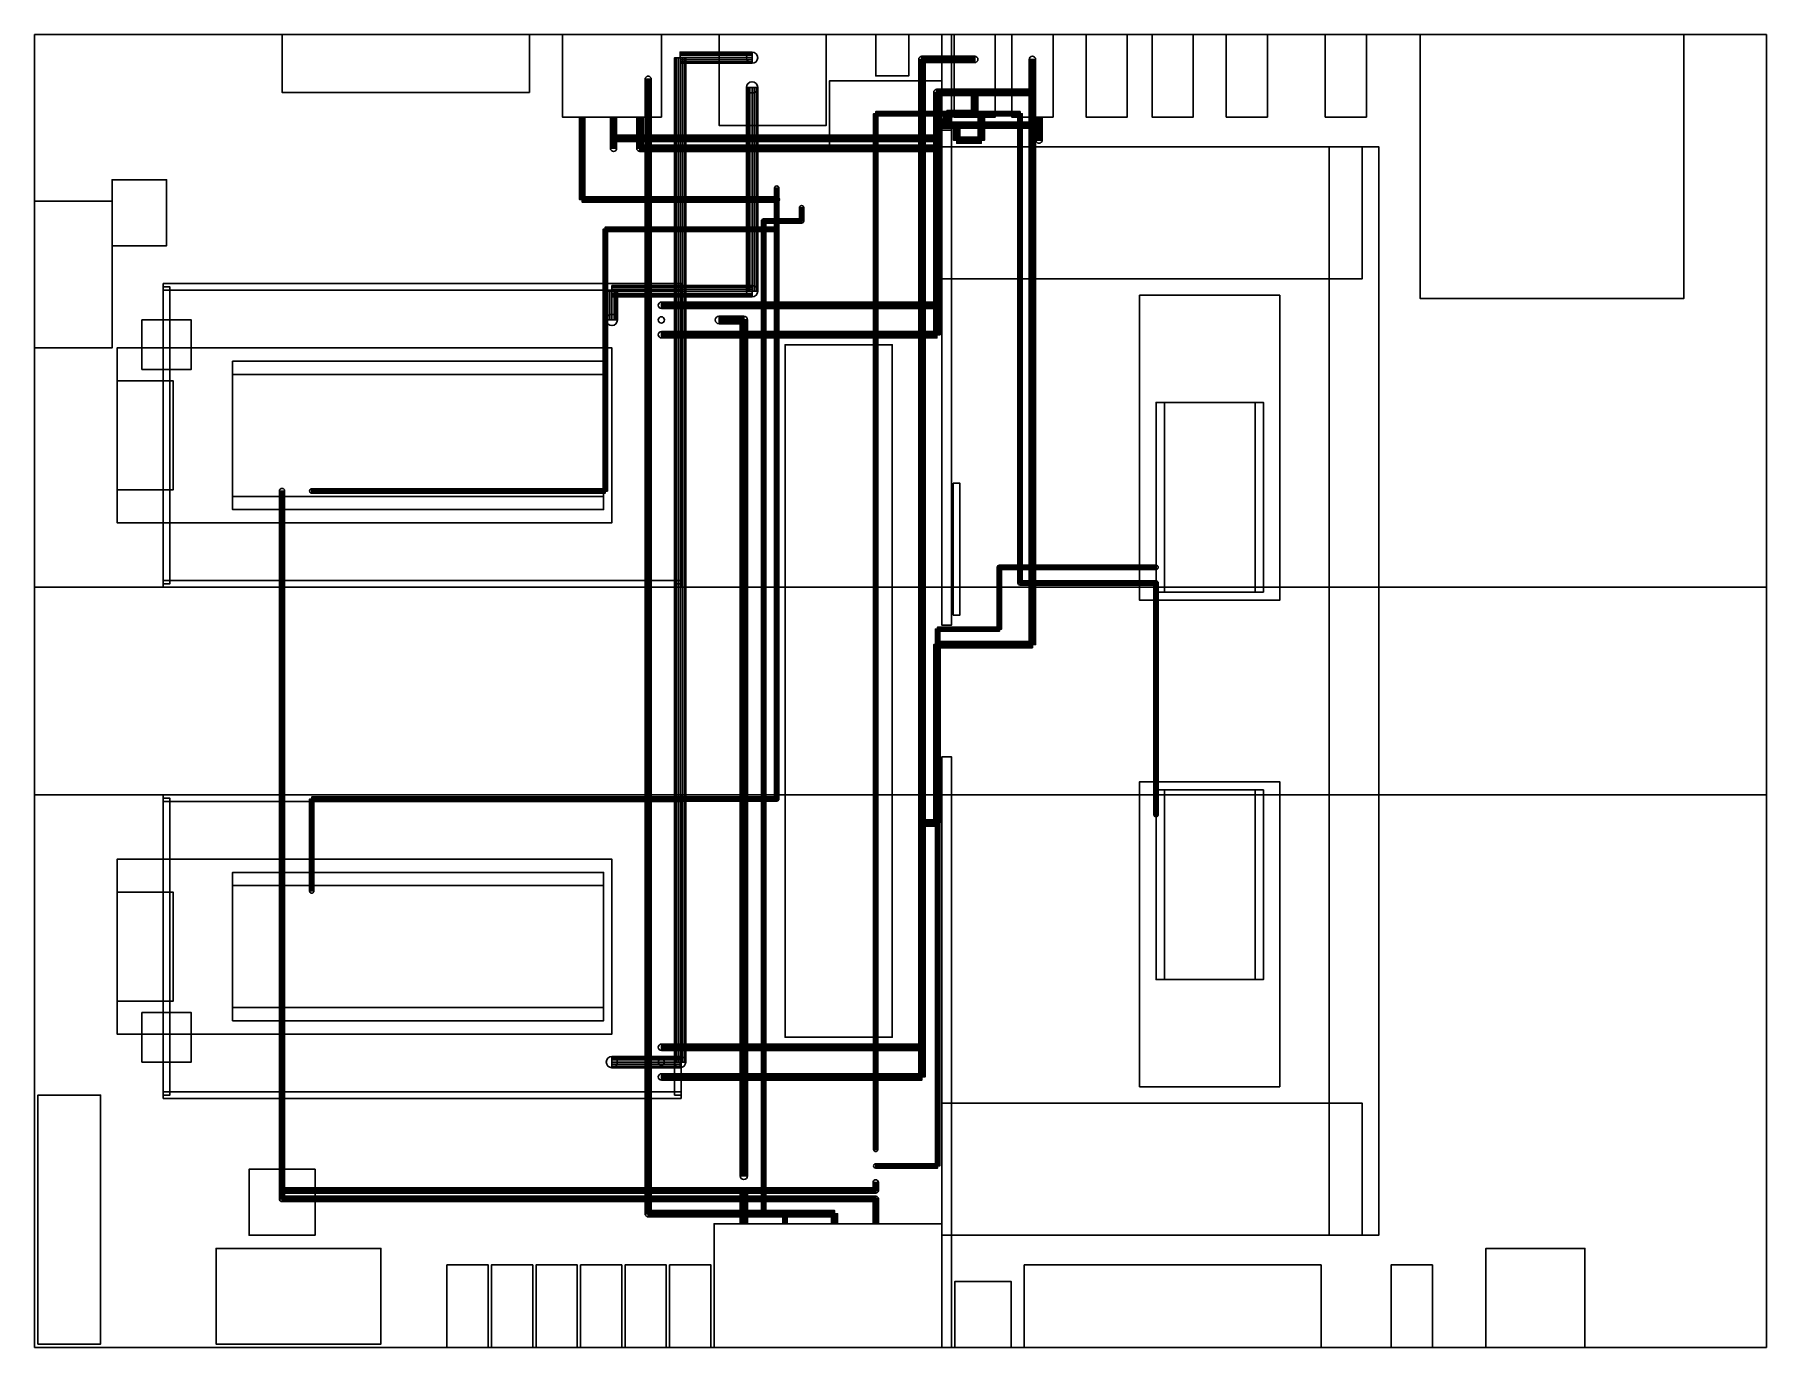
# Model space of a CAD drawing. Header units: millimetres. Extents: x 8500 to 19000, y -3980 to 3980.
import ezdxf

# ---------------------------------------------------------------- set-up
doc = ezdxf.new("R2010")
doc.units = ezdxf.units.MM
doc.layers.add('EQUIPMENT', color=7, linetype='Continuous')
doc.layers.add('FUEL', color=7, linetype='Continuous')

msp = doc.modelspace()

# ---------------------------------------------------------------- linework, layer by layer
at = {"layer": 'EQUIPMENT'}
for points in [[(8500, -3980, 880), (19000, -3980, 880), (19000, 3980, 880), (8500, 3980, 880)], [(8500, -3980, 900), (8500, 3980, 900), (19000, 3980, 900), (19000, -3980, 900)], [(8500, 3980, 880), (19000, 3980, 880), (19000, 3980, 900), (8500, 3980, 900)], [(8500, -3980, 880), (8500, 3980, 880), (8500, 3980, 900), (8500, -3980, 900)], [(10000, 3630, 900), (11500, 3630, 900), (11500, 3980, 900), (10000, 3980, 900)], [(10000, 3630, 1800), (10000, 3980, 1800), (11500, 3980, 1800), (11500, 3630, 1800)], [(10000, 3980, 900), (11500, 3980, 900), (11500, 3980, 1800), (10000, 3980, 1800)], [(10000, 3630, 900), (10000, 3980, 900), (10000, 3980, 1800), (10000, 3630, 1800)], [(11500, 3630, 900), (11500, 3630, 1800), (11500, 3980, 1800), (11500, 3980, 900)], [(11700, 3480, 900), (12300, 3480, 900), (12300, 3980, 900), (11700, 3980, 900)], [(11700, 3480, 2000), (11700, 3980, 2000), (12300, 3980, 2000), (12300, 3480, 2000)], [(11700, 3980, 900), (12300, 3980, 900), (12300, 3980, 2000), (11700, 3980, 2000)], [(11700, 3480, 900), (11700, 3980, 900), (11700, 3980, 2000), (11700, 3480, 2000)], [(12300, 3480, 900), (12300, 3480, 2000), (12300, 3980, 2000), (12300, 3980, 900)], [(12650, 3430, 900), (13300, 3430, 900), (13300, 3980, 900), (12650, 3980, 900)], [(12650, 3430, 1900), (12650, 3980, 1900), (13300, 3980, 1900), (13300, 3430, 1900)], [(12650, 3980, 900), (13300, 3980, 900), (13300, 3980, 1900), (12650, 3980, 1900)], [(12650, 3430, 900), (12650, 3980, 900), (12650, 3980, 1900), (12650, 3430, 1900)], [(13300, 3430, 900), (13300, 3430, 1900), (13300, 3980, 1900), (13300, 3980, 900)], [(13600, 3730, 900), (13800, 3730, 900), (13800, 3980, 900), (13600, 3980, 900)], [(13600, 3730, 1800), (13600, 3980, 1800), (13800, 3980, 1800), (13800, 3730, 1800)], [(13600, 3980, 900), (13800, 3980, 900), (13800, 3980, 1800), (13600, 3980, 1800)], [(13600, 3730, 900), (13600, 3980, 900), (13600, 3980, 1800), (13600, 3730, 1800)], [(13800, 3730, 900), (13800, 3730, 1800), (13800, 3980, 1800), (13800, 3980, 900)], [(14000, 3400, 800), (14060, 3400, 800), (14060, 3980, 800), (14000, 3980, 800)], [(14000, 3400, 2620), (14000, 3980, 2620), (14060, 3980, 2620), (14060, 3400, 2620)], [(14000, 3980, 800), (14060, 3980, 800), (14060, 3980, 2620), (14000, 3980, 2620)], [(14000, 3400, 800), (14000, 3980, 800), (14000, 3980, 2620), (14000, 3400, 2620)], [(14000, 3400, 2780), (14060, 3400, 2780), (14060, 3980, 2780), (14000, 3980, 2780)], [(14000, 3400, 2800), (14000, 3980, 2800), (14060, 3980, 2800), (14060, 3400, 2800)], [(14000, 3980, 2780), (14060, 3980, 2780), (14060, 3980, 2800), (14000, 3980, 2800)], [(14000, 3400, 2780), (14000, 3980, 2780), (14000, 3980, 2800), (14000, 3400, 2800)], [(14060, 3400, 800), (14060, 3400, 2620), (14060, 3980, 2620), (14060, 3980, 800)], [(14060, 3400, 2780), (14060, 3400, 2800), (14060, 3980, 2800), (14060, 3980, 2780)], [(14075, 3480, 900), (14325, 3480, 900), (14325, 3980, 900), (14075, 3980, 900)], [(14075, 3480, 1450), (14075, 3980, 1450), (14325, 3980, 1450), (14325, 3480, 1450)], [(14075, 3980, 900), (14325, 3980, 900), (14325, 3980, 1450), (14075, 3980, 1450)], [(14075, 3480, 900), (14075, 3980, 900), (14075, 3980, 1450), (14075, 3480, 1450)], [(14325, 3480, 900), (14325, 3480, 1450), (14325, 3980, 1450), (14325, 3980, 900)], [(14425, 3480, 900), (14675, 3480, 900), (14675, 3980, 900), (14425, 3980, 900)], [(14425, 3480, 1450), (14425, 3980, 1450), (14675, 3980, 1450), (14675, 3480, 1450)], [(14425, 3980, 900), (14675, 3980, 900), (14675, 3980, 1450), (14425, 3980, 1450)], [(14425, 3480, 900), (14425, 3980, 900), (14425, 3980, 1450), (14425, 3480, 1450)], [(14675, 3480, 900), (14675, 3480, 1450), (14675, 3980, 1450), (14675, 3980, 900)], [(14875, 3480, 900), (15125, 3480, 900), (15125, 3980, 900), (14875, 3980, 900)], [(14875, 3480, 1450), (14875, 3980, 1450), (15125, 3980, 1450), (15125, 3480, 1450)], [(14875, 3980, 900), (15125, 3980, 900), (15125, 3980, 1450), (14875, 3980, 1450)], [(14875, 3480, 900), (14875, 3980, 900), (14875, 3980, 1450), (14875, 3480, 1450)], [(15125, 3480, 900), (15125, 3480, 1450), (15125, 3980, 1450), (15125, 3980, 900)], [(15275, 3480, 900), (15525, 3480, 900), (15525, 3980, 900), (15275, 3980, 900)], [(15275, 3480, 1450), (15275, 3980, 1450), (15525, 3980, 1450), (15525, 3480, 1450)], [(15275, 3980, 900), (15525, 3980, 900), (15525, 3980, 1450), (15275, 3980, 1450)], [(15275, 3480, 900), (15275, 3980, 900), (15275, 3980, 1450), (15275, 3480, 1450)], [(15525, 3480, 900), (15525, 3480, 1450), (15525, 3980, 1450), (15525, 3980, 900)], [(15725, 3480, 900), (15975, 3480, 900), (15975, 3980, 900), (15725, 3980, 900)], [(15725, 3480, 1450), (15725, 3980, 1450), (15975, 3980, 1450), (15975, 3480, 1450)], [(15725, 3980, 900), (15975, 3980, 900), (15975, 3980, 1450), (15725, 3980, 1450)], [(15725, 3480, 900), (15725, 3980, 900), (15725, 3980, 1450), (15725, 3480, 1450)], [(15975, 3480, 900), (15975, 3480, 1450), (15975, 3980, 1450), (15975, 3980, 900)], [(16325, 3480, 900), (16575, 3480, 900), (16575, 3980, 900), (16325, 3980, 900)], [(16325, 3480, 1450), (16325, 3980, 1450), (16575, 3980, 1450), (16575, 3480, 1450)], [(16325, 3980, 900), (16575, 3980, 900), (16575, 3980, 1450), (16325, 3980, 1450)], [(16325, 3480, 900), (16325, 3980, 900), (16325, 3980, 1450), (16325, 3480, 1450)], [(16575, 3480, 900), (16575, 3480, 1450), (16575, 3980, 1450), (16575, 3980, 900)], [(16900, 2380, 900), (18500, 2380, 900), (18500, 3980, 900), (16900, 3980, 900)], [(16900, 2380, 2600), (16900, 3980, 2600), (18500, 3980, 2600), (18500, 2380, 2600)], [(16900, 3980, 900), (18500, 3980, 900), (18500, 3980, 2600), (16900, 3980, 2600)], [(16900, 2380, 900), (16900, 3980, 900), (16900, 3980, 2600), (16900, 2380, 2600)], [(18500, 2380, 900), (18500, 2380, 2600), (18500, 3980, 2600), (18500, 3980, 900)], [(19000, -3980, 880), (19000, -3980, 900), (19000, 3980, 900), (19000, 3980, 880)], [(13320, 3300, 900), (14000, 3300, 900), (14000, 3700, 900), (13320, 3700, 900)], [(13320, 3300, 1400), (13320, 3700, 1400), (14000, 3700, 1400), (14000, 3300, 1400)], [(13320, 3700, 900), (14000, 3700, 900), (14000, 3700, 1400), (13320, 3700, 1400)], [(13320, 3300, 900), (13320, 3700, 900), (13320, 3700, 1400), (13320, 3300, 1400)], [(13600, 3730, 900), (13600, 3730, 1800), (13800, 3730, 1800), (13800, 3730, 900)], [(14000, 3300, 900), (14000, 3300, 1400), (14000, 3700, 1400), (14000, 3700, 900)], [(10000, 3630, 900), (10000, 3630, 1800), (11500, 3630, 1800), (11500, 3630, 900)], [(11700, 3480, 900), (11700, 3480, 2000), (12300, 3480, 2000), (12300, 3480, 900)], [(14075, 3480, 900), (14075, 3480, 1450), (14325, 3480, 1450), (14325, 3480, 900)], [(14425, 3480, 900), (14425, 3480, 1450), (14675, 3480, 1450), (14675, 3480, 900)], [(14875, 3480, 900), (14875, 3480, 1450), (15125, 3480, 1450), (15125, 3480, 900)], [(15275, 3480, 900), (15275, 3480, 1450), (15525, 3480, 1450), (15525, 3480, 900)], [(15725, 3480, 900), (15725, 3480, 1450), (15975, 3480, 1450), (15975, 3480, 900)], [(16325, 3480, 900), (16325, 3480, 1450), (16575, 3480, 1450), (16575, 3480, 900)], [(12650, 3430, 900), (12650, 3430, 1900), (13300, 3430, 1900), (13300, 3430, 900)], [(14000, 400, 800), (14060, 400, 800), (14060, 3400, 800), (14000, 3400, 800)], [(14000, 400, 2800), (14000, 3400, 2800), (14060, 3400, 2800), (14060, 400, 2800)], [(14000, 3400, 800), (14060, 3400, 800), (14060, 3400, 2800), (14000, 3400, 2800)], [(14000, 400, 800), (14000, 3400, 800), (14000, 3400, 2800), (14000, 400, 2800)], [(14000, 3400, 800), (14000, 3400, 2620), (14060, 3400, 2620), (14060, 3400, 800)], [(14000, 3400, 2780), (14000, 3400, 2800), (14060, 3400, 2800), (14060, 3400, 2780)], [(14060, 400, 800), (14060, 400, 2800), (14060, 3400, 2800), (14060, 3400, 800)], [(13320, 3300, 900), (13320, 3300, 1400), (14000, 3300, 1400), (14000, 3300, 900)], [(14000, 2500, 900), (16550, 2500, 900), (16550, 3300, 900), (14000, 3300, 900)], [(14000, 2500, 2650), (14000, 3300, 2650), (16550, 3300, 2650), (16550, 2500, 2650)], [(14000, 3300, 900), (16550, 3300, 900), (16550, 3300, 2650), (14000, 3300, 2650)], [(14000, 2500, 900), (14000, 3300, 900), (14000, 3300, 2650), (14000, 2500, 2650)], [(16350, -3300, 900), (16650, -3300, 900), (16650, 3300, 900), (16350, 3300, 900)], [(16350, -3300, 2650), (16350, 3300, 2650), (16650, 3300, 2650), (16650, -3300, 2650)], [(16350, 3300, 900), (16650, 3300, 900), (16650, 3300, 2650), (16350, 3300, 2650)], [(16350, -3300, 900), (16350, 3300, 900), (16350, 3300, 2650), (16350, -3300, 2650)], [(16550, 2500, 900), (16550, 2500, 2650), (16550, 3300, 2650), (16550, 3300, 900)], [(16650, -3300, 900), (16650, -3300, 2650), (16650, 3300, 2650), (16650, 3300, 900)], [(8970, 2700, 900), (9300, 2700, 900), (9300, 3100, 900), (8970, 3100, 900)], [(8970, 2700, 1500), (8970, 3100, 1500), (9300, 3100, 1500), (9300, 2700, 1500)], [(8970, 3100, 900), (9300, 3100, 900), (9300, 3100, 1500), (8970, 3100, 1500)], [(8970, 2700, 900), (8970, 3100, 900), (8970, 3100, 1500), (8970, 2700, 1500)], [(9300, 2700, 900), (9300, 2700, 1500), (9300, 3100, 1500), (9300, 3100, 900)], [(8500, 2080, 900), (8970, 2080, 900), (8970, 2970, 900), (8500, 2970, 900)], [(8500, 2080, 2200), (8500, 2970, 2200), (8970, 2970, 2200), (8970, 2080, 2200)], [(8500, 2970, 900), (8970, 2970, 900), (8970, 2970, 2200), (8500, 2970, 2200)], [(8500, 2080, 900), (8500, 2970, 900), (8500, 2970, 2200), (8500, 2080, 2200)], [(8970, 2080, 900), (8970, 2080, 2200), (8970, 2970, 2200), (8970, 2970, 900)], [(8970, 2700, 900), (8970, 2700, 1500), (9300, 2700, 1500), (9300, 2700, 900)], [(9280, 2430, 900), (12420, 2430, 900), (12420, 2470, 900), (9280, 2470, 900)], [(9280, 2430, 1850), (9280, 2470, 1850), (12420, 2470, 1850), (12420, 2430, 1850)], [(9280, 2470, 900), (12420, 2470, 900), (12420, 2470, 1850), (9280, 2470, 1850)], [(9280, 2430, 900), (9280, 2470, 900), (9280, 2470, 1850), (9280, 2430, 1850)], [(9280, 650, 900), (9320, 650, 900), (9320, 2450, 900), (9280, 2450, 900)], [(9280, 650, 1850), (9280, 2450, 1850), (9320, 2450, 1850), (9320, 650, 1850)], [(9280, 2450, 900), (9320, 2450, 900), (9320, 2450, 1850), (9280, 2450, 1850)], [(9280, 650, 900), (9280, 2450, 900), (9280, 2450, 1850), (9280, 650, 1850)], [(9280, 2430, 900), (9280, 2430, 1850), (12420, 2430, 1850), (12420, 2430, 900)], [(9320, 650, 900), (9320, 650, 1850), (9320, 2450, 1850), (9320, 2450, 900)], [(12380, 650, 900), (12420, 650, 900), (12420, 2450, 900), (12380, 2450, 900)], [(12380, 650, 1850), (12380, 2450, 1850), (12420, 2450, 1850), (12420, 650, 1850)], [(12380, 2450, 900), (12420, 2450, 900), (12420, 2450, 1850), (12380, 2450, 1850)], [(12380, 650, 900), (12380, 2450, 900), (12380, 2450, 1850), (12380, 650, 1850)], [(12420, 2430, 900), (12420, 2430, 1850), (12420, 2470, 1850), (12420, 2470, 900)], [(12420, 650, 900), (12420, 650, 1850), (12420, 2450, 1850), (12420, 2450, 900)], [(14000, 2500, 900), (14000, 2500, 2650), (16550, 2500, 2650), (16550, 2500, 900)], [(15200, 550, 900), (16050, 550, 900), (16050, 2400, 900), (15200, 2400, 900)], [(15200, 550, 1100), (15200, 2400, 1100), (16050, 2400, 1100), (16050, 550, 1100)], [(15200, 2400, 900), (16050, 2400, 900), (16050, 2400, 1100), (15200, 2400, 1100)], [(15200, 550, 900), (15200, 2400, 900), (15200, 2400, 1100), (15200, 550, 1100)], [(16050, 550, 900), (16050, 550, 1100), (16050, 2400, 1100), (16050, 2400, 900)], [(16900, 2380, 900), (16900, 2380, 2600), (18500, 2380, 2600), (18500, 2380, 900)], [(9150, 1950, 900), (9450, 1950, 900), (9450, 2250, 900), (9150, 2250, 900)], [(9150, 1950, 1950), (9150, 2250, 1950), (9450, 2250, 1950), (9450, 1950, 1950)], [(9150, 2250, 900), (9450, 2250, 900), (9450, 2250, 1950), (9150, 2250, 1950)], [(9150, 1950, 900), (9150, 2250, 900), (9150, 2250, 1950), (9150, 1950, 1950)], [(9450, 1950, 900), (9450, 1950, 1950), (9450, 2250, 1950), (9450, 2250, 900)], [(13050, -2100, 900), (13700, -2100, 900), (13700, 2100, 900), (13050, 2100, 900)], [(13050, -2100, 2650), (13050, 2100, 2650), (13700, 2100, 2650), (13700, -2100, 2650)], [(13050, 2100, 900), (13700, 2100, 900), (13700, 2100, 2650), (13050, 2100, 2650)], [(13050, -2100, 900), (13050, 2100, 900), (13050, 2100, 2650), (13050, -2100, 2650)], [(13700, -2100, 900), (13700, -2100, 2650), (13700, 2100, 2650), (13700, 2100, 900)], [(8500, 2080, 900), (8500, 2080, 2200), (8970, 2080, 2200), (8970, 2080, 900)], [(9000, 1020, 900), (12000, 1020, 900), (12000, 2080, 900), (9000, 2080, 900)], [(9000, 1020, 1120), (9000, 2080, 1120), (12000, 2080, 1120), (12000, 1020, 1120)], [(9000, 2080, 900), (12000, 2080, 900), (12000, 2080, 1120), (9000, 2080, 1120)], [(9000, 1020, 900), (9000, 2080, 900), (9000, 2080, 1120), (9000, 1020, 1120)], [(9700, 1100, 1450), (11950, 1100, 1450), (11950, 2000, 1450), (9700, 2000, 1450)], [(9700, 1100, 2020), (9700, 2000, 2020), (11950, 2000, 2020), (11950, 1100, 2020)], [(9700, 2000, 1450), (11950, 2000, 1450), (11950, 2000, 2020), (9700, 2000, 2020)], [(9700, 1100, 1450), (9700, 2000, 1450), (9700, 2000, 2020), (9700, 1100, 2020)], [(11950, 1100, 1450), (11950, 1100, 2020), (11950, 2000, 2020), (11950, 2000, 1450)], [(12000, 1020, 900), (12000, 1020, 1120), (12000, 2080, 1120), (12000, 2080, 900)], [(9150, 1950, 900), (9150, 1950, 1950), (9450, 1950, 1950), (9450, 1950, 900)], [(9700, 1180, 1120), (11950, 1180, 1120), (11950, 1920, 1120), (9700, 1920, 1120)], [(9700, 1180, 1450), (9700, 1920, 1450), (11950, 1920, 1450), (11950, 1180, 1450)], [(9700, 1920, 1120), (11950, 1920, 1120), (11950, 1920, 1450), (9700, 1920, 1450)], [(9700, 1180, 1120), (9700, 1920, 1120), (9700, 1920, 1450), (9700, 1180, 1450)], [(11950, 1180, 1120), (11950, 1180, 1450), (11950, 1920, 1450), (11950, 1920, 1120)], [(9000, 1220, 1120), (9340, 1220, 1120), (9340, 1880, 1120), (9000, 1880, 1120)], [(9000, 1220, 1880), (9000, 1880, 1880), (9340, 1880, 1880), (9340, 1220, 1880)], [(9000, 1880, 1120), (9340, 1880, 1120), (9340, 1880, 1880), (9000, 1880, 1880)], [(9000, 1220, 1120), (9000, 1880, 1120), (9000, 1880, 1880), (9000, 1220, 1880)], [(9340, 1220, 1120), (9340, 1220, 1880), (9340, 1880, 1880), (9340, 1880, 1120)], [(15300, 600, 1420), (15950, 600, 1420), (15950, 1750, 1420), (15300, 1750, 1420)], [(15300, 600, 1850), (15300, 1750, 1850), (15950, 1750, 1850), (15950, 600, 1850)], [(15300, 1750, 1420), (15950, 1750, 1420), (15950, 1750, 1850), (15300, 1750, 1850)], [(15300, 600, 1420), (15300, 1750, 1420), (15300, 1750, 1850), (15300, 600, 1850)], [(15350, 600, 1100), (15900, 600, 1100), (15900, 1750, 1100), (15350, 1750, 1100)], [(15350, 600, 1420), (15350, 1750, 1420), (15900, 1750, 1420), (15900, 600, 1420)], [(15350, 1750, 1100), (15900, 1750, 1100), (15900, 1750, 1420), (15350, 1750, 1420)], [(15350, 600, 1100), (15350, 1750, 1100), (15350, 1750, 1420), (15350, 600, 1420)], [(15900, 600, 1100), (15900, 600, 1420), (15900, 1750, 1420), (15900, 1750, 1100)], [(15950, 600, 1420), (15950, 600, 1850), (15950, 1750, 1850), (15950, 1750, 1420)], [(14070, 460, 920), (14110, 460, 920), (14110, 1260, 920), (14070, 1260, 920)], [(14070, 460, 2800), (14070, 1260, 2800), (14110, 1260, 2800), (14110, 460, 2800)], [(14070, 1260, 920), (14110, 1260, 920), (14110, 1260, 2800), (14070, 1260, 2800)], [(14070, 460, 920), (14070, 1260, 920), (14070, 1260, 2800), (14070, 460, 2800)], [(14110, 460, 920), (14110, 460, 2800), (14110, 1260, 2800), (14110, 1260, 920)], [(9000, 1220, 1120), (9000, 1220, 1880), (9340, 1220, 1880), (9340, 1220, 1120)], [(9700, 1180, 1120), (9700, 1180, 1450), (11950, 1180, 1450), (11950, 1180, 1120)], [(9700, 1100, 1450), (9700, 1100, 2020), (11950, 1100, 2020), (11950, 1100, 1450)], [(9000, 1020, 900), (9000, 1020, 1120), (12000, 1020, 1120), (12000, 1020, 900)], [(8500, -630, 900), (19000, -630, 900), (19000, 630, 900), (8500, 630, 900)], [(8500, -630, 2650), (8500, 630, 2650), (19000, 630, 2650), (19000, -630, 2650)], [(8500, 630, 900), (19000, 630, 900), (19000, 630, 2650), (8500, 630, 2650)], [(8500, -630, 900), (8500, 630, 900), (8500, 630, 2650), (8500, -630, 2650)], [(9280, 630, 900), (12420, 630, 900), (12420, 670, 900), (9280, 670, 900)], [(9280, 630, 1850), (9280, 670, 1850), (12420, 670, 1850), (12420, 630, 1850)], [(9280, 670, 900), (12420, 670, 900), (12420, 670, 1850), (9280, 670, 1850)], [(9280, 630, 900), (9280, 670, 900), (9280, 670, 1850), (9280, 630, 1850)], [(9280, 650, 900), (9280, 650, 1850), (9320, 650, 1850), (9320, 650, 900)], [(9280, 630, 900), (9280, 630, 1850), (12420, 630, 1850), (12420, 630, 900)], [(12380, 650, 900), (12380, 650, 1850), (12420, 650, 1850), (12420, 650, 900)], [(12420, 630, 900), (12420, 630, 1850), (12420, 670, 1850), (12420, 670, 900)], [(19000, -630, 900), (19000, -630, 2650), (19000, 630, 2650), (19000, 630, 900)], [(15200, 550, 900), (15200, 550, 1100), (16050, 550, 1100), (16050, 550, 900)], [(15300, 600, 1420), (15300, 600, 1850), (15950, 600, 1850), (15950, 600, 1420)], [(15350, 600, 1100), (15350, 600, 1420), (15900, 600, 1420), (15900, 600, 1100)], [(14070, 460, 920), (14070, 460, 2800), (14110, 460, 2800), (14110, 460, 920)], [(14000, 400, 800), (14000, 400, 2800), (14060, 400, 2800), (14060, 400, 800)], [(14000, -3980, 800), (14060, -3980, 800), (14060, -400, 800), (14000, -400, 800)], [(14000, -3980, 2800), (14000, -400, 2800), (14060, -400, 2800), (14060, -3980, 2800)], [(14000, -400, 800), (14060, -400, 800), (14060, -400, 2800), (14000, -400, 2800)], [(14000, -3980, 800), (14000, -400, 800), (14000, -400, 2800), (14000, -3980, 2800)], [(14060, -3980, 800), (14060, -3980, 2800), (14060, -400, 2800), (14060, -400, 800)], [(8500, -630, 900), (8500, -630, 2650), (19000, -630, 2650), (19000, -630, 900)], [(9280, -670, 900), (12420, -670, 900), (12420, -630, 900), (9280, -630, 900)], [(9280, -670, 1850), (9280, -630, 1850), (12420, -630, 1850), (12420, -670, 1850)], [(9280, -630, 900), (12420, -630, 900), (12420, -630, 1850), (9280, -630, 1850)], [(9280, -670, 900), (9280, -630, 900), (9280, -630, 1850), (9280, -670, 1850)], [(12420, -670, 900), (12420, -670, 1850), (12420, -630, 1850), (12420, -630, 900)], [(15200, -2400, 900), (16050, -2400, 900), (16050, -550, 900), (15200, -550, 900)], [(15200, -2400, 1100), (15200, -550, 1100), (16050, -550, 1100), (16050, -2400, 1100)], [(15200, -550, 900), (16050, -550, 900), (16050, -550, 1100), (15200, -550, 1100)], [(15200, -2400, 900), (15200, -550, 900), (15200, -550, 1100), (15200, -2400, 1100)], [(15300, -1750, 1420), (15950, -1750, 1420), (15950, -600, 1420), (15300, -600, 1420)], [(15300, -1750, 1850), (15300, -600, 1850), (15950, -600, 1850), (15950, -1750, 1850)], [(15300, -600, 1420), (15950, -600, 1420), (15950, -600, 1850), (15300, -600, 1850)], [(15300, -1750, 1420), (15300, -600, 1420), (15300, -600, 1850), (15300, -1750, 1850)], [(15350, -1750, 1100), (15900, -1750, 1100), (15900, -600, 1100), (15350, -600, 1100)], [(15350, -1750, 1420), (15350, -600, 1420), (15900, -600, 1420), (15900, -1750, 1420)], [(15350, -600, 1100), (15900, -600, 1100), (15900, -600, 1420), (15350, -600, 1420)], [(15350, -1750, 1100), (15350, -600, 1100), (15350, -600, 1420), (15350, -1750, 1420)], [(15900, -1750, 1100), (15900, -1750, 1420), (15900, -600, 1420), (15900, -600, 1100)], [(15950, -1750, 1420), (15950, -1750, 1850), (15950, -600, 1850), (15950, -600, 1420)], [(16050, -2400, 900), (16050, -2400, 1100), (16050, -550, 1100), (16050, -550, 900)], [(9280, -2450, 900), (9320, -2450, 900), (9320, -650, 900), (9280, -650, 900)], [(9280, -2450, 1850), (9280, -650, 1850), (9320, -650, 1850), (9320, -2450, 1850)], [(9280, -650, 900), (9320, -650, 900), (9320, -650, 1850), (9280, -650, 1850)], [(9280, -2450, 900), (9280, -650, 900), (9280, -650, 1850), (9280, -2450, 1850)], [(9280, -670, 900), (9280, -670, 1850), (12420, -670, 1850), (12420, -670, 900)], [(9320, -2450, 900), (9320, -2450, 1850), (9320, -650, 1850), (9320, -650, 900)], [(12380, -2450, 900), (12420, -2450, 900), (12420, -650, 900), (12380, -650, 900)], [(12380, -2450, 1850), (12380, -650, 1850), (12420, -650, 1850), (12420, -2450, 1850)], [(12380, -650, 900), (12420, -650, 900), (12420, -650, 1850), (12380, -650, 1850)], [(12380, -2450, 900), (12380, -650, 900), (12380, -650, 1850), (12380, -2450, 1850)], [(12420, -2450, 900), (12420, -2450, 1850), (12420, -650, 1850), (12420, -650, 900)], [(9000, -2080, 900), (12000, -2080, 900), (12000, -1020, 900), (9000, -1020, 900)], [(9000, -2080, 1120), (9000, -1020, 1120), (12000, -1020, 1120), (12000, -2080, 1120)], [(9000, -1020, 900), (12000, -1020, 900), (12000, -1020, 1120), (9000, -1020, 1120)], [(9000, -2080, 900), (9000, -1020, 900), (9000, -1020, 1120), (9000, -2080, 1120)], [(12000, -2080, 900), (12000, -2080, 1120), (12000, -1020, 1120), (12000, -1020, 900)], [(9700, -2000, 1450), (11950, -2000, 1450), (11950, -1100, 1450), (9700, -1100, 1450)], [(9700, -2000, 2020), (9700, -1100, 2020), (11950, -1100, 2020), (11950, -2000, 2020)], [(9700, -1100, 1450), (11950, -1100, 1450), (11950, -1100, 2020), (9700, -1100, 2020)], [(9700, -2000, 1450), (9700, -1100, 1450), (9700, -1100, 2020), (9700, -2000, 2020)], [(11950, -2000, 1450), (11950, -2000, 2020), (11950, -1100, 2020), (11950, -1100, 1450)], [(9000, -1880, 1120), (9340, -1880, 1120), (9340, -1220, 1120), (9000, -1220, 1120)], [(9000, -1880, 1880), (9000, -1220, 1880), (9340, -1220, 1880), (9340, -1880, 1880)], [(9000, -1220, 1120), (9340, -1220, 1120), (9340, -1220, 1880), (9000, -1220, 1880)], [(9000, -1880, 1120), (9000, -1220, 1120), (9000, -1220, 1880), (9000, -1880, 1880)], [(9340, -1880, 1120), (9340, -1880, 1880), (9340, -1220, 1880), (9340, -1220, 1120)], [(9700, -1920, 1120), (11950, -1920, 1120), (11950, -1180, 1120), (9700, -1180, 1120)], [(9700, -1920, 1450), (9700, -1180, 1450), (11950, -1180, 1450), (11950, -1920, 1450)], [(9700, -1180, 1120), (11950, -1180, 1120), (11950, -1180, 1450), (9700, -1180, 1450)], [(9700, -1920, 1120), (9700, -1180, 1120), (9700, -1180, 1450), (9700, -1920, 1450)], [(11950, -1920, 1120), (11950, -1920, 1450), (11950, -1180, 1450), (11950, -1180, 1120)], [(15300, -1750, 1420), (15300, -1750, 1850), (15950, -1750, 1850), (15950, -1750, 1420)], [(15350, -1750, 1100), (15350, -1750, 1420), (15900, -1750, 1420), (15900, -1750, 1100)], [(9000, -1880, 1120), (9000, -1880, 1880), (9340, -1880, 1880), (9340, -1880, 1120)], [(9150, -2250, 900), (9450, -2250, 900), (9450, -1950, 900), (9150, -1950, 900)], [(9150, -2250, 1950), (9150, -1950, 1950), (9450, -1950, 1950), (9450, -2250, 1950)], [(9150, -1950, 900), (9450, -1950, 900), (9450, -1950, 1950), (9150, -1950, 1950)], [(9150, -2250, 900), (9150, -1950, 900), (9150, -1950, 1950), (9150, -2250, 1950)], [(9450, -2250, 900), (9450, -2250, 1950), (9450, -1950, 1950), (9450, -1950, 900)], [(9700, -1920, 1120), (9700, -1920, 1450), (11950, -1920, 1450), (11950, -1920, 1120)], [(9000, -2080, 900), (9000, -2080, 1120), (12000, -2080, 1120), (12000, -2080, 900)], [(9700, -2000, 1450), (9700, -2000, 2020), (11950, -2000, 2020), (11950, -2000, 1450)], [(13050, -2100, 900), (13050, -2100, 2650), (13700, -2100, 2650), (13700, -2100, 900)], [(9150, -2250, 900), (9150, -2250, 1950), (9450, -2250, 1950), (9450, -2250, 900)], [(15200, -2400, 900), (15200, -2400, 1100), (16050, -2400, 1100), (16050, -2400, 900)], [(8520, -3960, 900), (8900, -3960, 900), (8900, -2450, 900), (8520, -2450, 900)], [(8520, -3960, 2750), (8520, -2450, 2750), (8900, -2450, 2750), (8900, -3960, 2750)], [(8520, -2450, 900), (8900, -2450, 900), (8900, -2450, 2750), (8520, -2450, 2750)], [(8520, -3960, 900), (8520, -2450, 900), (8520, -2450, 2750), (8520, -3960, 2750)], [(8900, -3960, 900), (8900, -3960, 2750), (8900, -2450, 2750), (8900, -2450, 900)], [(9280, -2470, 900), (12420, -2470, 900), (12420, -2430, 900), (9280, -2430, 900)], [(9280, -2470, 1850), (9280, -2430, 1850), (12420, -2430, 1850), (12420, -2470, 1850)], [(9280, -2430, 900), (12420, -2430, 900), (12420, -2430, 1850), (9280, -2430, 1850)], [(9280, -2470, 900), (9280, -2430, 900), (9280, -2430, 1850), (9280, -2470, 1850)], [(9280, -2450, 900), (9280, -2450, 1850), (9320, -2450, 1850), (9320, -2450, 900)], [(9280, -2470, 900), (9280, -2470, 1850), (12420, -2470, 1850), (12420, -2470, 900)], [(12380, -2450, 900), (12380, -2450, 1850), (12420, -2450, 1850), (12420, -2450, 900)], [(12420, -2470, 900), (12420, -2470, 1850), (12420, -2430, 1850), (12420, -2430, 900)], [(14000, -3300, 900), (16550, -3300, 900), (16550, -2500, 900), (14000, -2500, 900)], [(14000, -3300, 2650), (14000, -2500, 2650), (16550, -2500, 2650), (16550, -3300, 2650)], [(14000, -2500, 900), (16550, -2500, 900), (16550, -2500, 2650), (14000, -2500, 2650)], [(14000, -3300, 900), (14000, -2500, 900), (14000, -2500, 2650), (14000, -3300, 2650)], [(16550, -3300, 900), (16550, -3300, 2650), (16550, -2500, 2650), (16550, -2500, 900)], [(9800, -3300, 900), (10200, -3300, 900), (10200, -2900, 900), (9800, -2900, 900)], [(9800, -3300, 1350), (9800, -2900, 1350), (10200, -2900, 1350), (10200, -3300, 1350)], [(9800, -2900, 900), (10200, -2900, 900), (10200, -2900, 1350), (9800, -2900, 1350)], [(9800, -3300, 900), (9800, -2900, 900), (9800, -2900, 1350), (9800, -3300, 1350)], [(10200, -3300, 900), (10200, -3300, 1350), (10200, -2900, 1350), (10200, -2900, 900)], [(12620, -3980, 900), (14000, -3980, 900), (14000, -3230, 900), (12620, -3230, 900)], [(12620, -3980, 2450), (12620, -3230, 2450), (14000, -3230, 2450), (14000, -3980, 2450)], [(12620, -3230, 900), (14000, -3230, 900), (14000, -3230, 2450), (12620, -3230, 2450)], [(12620, -3980, 900), (12620, -3230, 900), (12620, -3230, 2450), (12620, -3980, 2450)], [(14000, -3980, 900), (14000, -3980, 2450), (14000, -3230, 2450), (14000, -3230, 900)], [(9800, -3300, 900), (9800, -3300, 1350), (10200, -3300, 1350), (10200, -3300, 900)], [(14000, -3300, 900), (14000, -3300, 2650), (16550, -3300, 2650), (16550, -3300, 900)], [(16350, -3300, 900), (16350, -3300, 2650), (16650, -3300, 2650), (16650, -3300, 900)], [(9600, -3960, 900), (10600, -3960, 900), (10600, -3380, 900), (9600, -3380, 900)], [(9600, -3960, 1680), (9600, -3380, 1680), (10600, -3380, 1680), (10600, -3960, 1680)], [(9600, -3380, 900), (10600, -3380, 900), (10600, -3380, 1680), (9600, -3380, 1680)], [(9600, -3960, 900), (9600, -3380, 900), (9600, -3380, 1680), (9600, -3960, 1680)], [(10600, -3960, 900), (10600, -3960, 1680), (10600, -3380, 1680), (10600, -3380, 900)], [(17300, -3980, 900), (17900, -3980, 900), (17900, -3380, 900), (17300, -3380, 900)], [(17300, -3980, 2100), (17300, -3380, 2100), (17900, -3380, 2100), (17900, -3980, 2100)], [(17300, -3380, 900), (17900, -3380, 900), (17900, -3380, 2100), (17300, -3380, 2100)], [(17300, -3980, 900), (17300, -3380, 900), (17300, -3380, 2100), (17300, -3980, 2100)], [(17900, -3980, 900), (17900, -3980, 2100), (17900, -3380, 2100), (17900, -3380, 900)], [(11000, -3980, 900), (11250, -3980, 900), (11250, -3480, 900), (11000, -3480, 900)], [(11000, -3980, 1450), (11000, -3480, 1450), (11250, -3480, 1450), (11250, -3980, 1450)], [(11000, -3480, 900), (11250, -3480, 900), (11250, -3480, 1450), (11000, -3480, 1450)], [(11000, -3980, 900), (11000, -3480, 900), (11000, -3480, 1450), (11000, -3980, 1450)], [(11250, -3980, 900), (11250, -3980, 1450), (11250, -3480, 1450), (11250, -3480, 900)], [(11270, -3980, 900), (11520, -3980, 900), (11520, -3480, 900), (11270, -3480, 900)], [(11270, -3980, 1450), (11270, -3480, 1450), (11520, -3480, 1450), (11520, -3980, 1450)], [(11270, -3480, 900), (11520, -3480, 900), (11520, -3480, 1450), (11270, -3480, 1450)], [(11270, -3980, 900), (11270, -3480, 900), (11270, -3480, 1450), (11270, -3980, 1450)], [(11520, -3980, 900), (11520, -3980, 1450), (11520, -3480, 1450), (11520, -3480, 900)], [(11540, -3980, 900), (11790, -3980, 900), (11790, -3480, 900), (11540, -3480, 900)], [(11540, -3980, 1450), (11540, -3480, 1450), (11790, -3480, 1450), (11790, -3980, 1450)], [(11540, -3480, 900), (11790, -3480, 900), (11790, -3480, 1450), (11540, -3480, 1450)], [(11540, -3980, 900), (11540, -3480, 900), (11540, -3480, 1450), (11540, -3980, 1450)], [(11790, -3980, 900), (11790, -3980, 1450), (11790, -3480, 1450), (11790, -3480, 900)], [(11810, -3980, 900), (12060, -3980, 900), (12060, -3480, 900), (11810, -3480, 900)], [(11810, -3980, 1450), (11810, -3480, 1450), (12060, -3480, 1450), (12060, -3980, 1450)], [(11810, -3480, 900), (12060, -3480, 900), (12060, -3480, 1450), (11810, -3480, 1450)], [(11810, -3980, 900), (11810, -3480, 900), (11810, -3480, 1450), (11810, -3980, 1450)], [(12060, -3980, 900), (12060, -3980, 1450), (12060, -3480, 1450), (12060, -3480, 900)], [(12080, -3980, 900), (12330, -3980, 900), (12330, -3480, 900), (12080, -3480, 900)], [(12080, -3980, 1450), (12080, -3480, 1450), (12330, -3480, 1450), (12330, -3980, 1450)], [(12080, -3480, 900), (12330, -3480, 900), (12330, -3480, 1450), (12080, -3480, 1450)], [(12080, -3980, 900), (12080, -3480, 900), (12080, -3480, 1450), (12080, -3980, 1450)], [(12330, -3980, 900), (12330, -3980, 1450), (12330, -3480, 1450), (12330, -3480, 900)], [(12350, -3980, 900), (12600, -3980, 900), (12600, -3480, 900), (12350, -3480, 900)], [(12350, -3980, 1450), (12350, -3480, 1450), (12600, -3480, 1450), (12600, -3980, 1450)], [(12350, -3480, 900), (12600, -3480, 900), (12600, -3480, 1450), (12350, -3480, 1450)], [(12350, -3980, 900), (12350, -3480, 900), (12350, -3480, 1450), (12350, -3980, 1450)], [(12600, -3980, 900), (12600, -3980, 1450), (12600, -3480, 1450), (12600, -3480, 900)], [(14500, -3980, 900), (16300, -3980, 900), (16300, -3480, 900), (14500, -3480, 900)], [(14500, -3980, 1800), (14500, -3480, 1800), (16300, -3480, 1800), (16300, -3980, 1800)], [(14500, -3480, 900), (16300, -3480, 900), (16300, -3480, 1800), (14500, -3480, 1800)], [(14500, -3980, 900), (14500, -3480, 900), (14500, -3480, 1800), (14500, -3980, 1800)], [(16300, -3980, 900), (16300, -3980, 1800), (16300, -3480, 1800), (16300, -3480, 900)], [(16725, -3980, 900), (16975, -3980, 900), (16975, -3480, 900), (16725, -3480, 900)], [(16725, -3980, 1450), (16725, -3480, 1450), (16975, -3480, 1450), (16975, -3980, 1450)], [(16725, -3480, 900), (16975, -3480, 900), (16975, -3480, 1450), (16725, -3480, 1450)], [(16725, -3980, 900), (16725, -3480, 900), (16725, -3480, 1450), (16725, -3980, 1450)], [(16975, -3980, 900), (16975, -3980, 1450), (16975, -3480, 1450), (16975, -3480, 900)], [(14080, -3980, 900), (14420, -3980, 900), (14420, -3580, 900), (14080, -3580, 900)], [(14080, -3980, 1500), (14080, -3580, 1500), (14420, -3580, 1500), (14420, -3980, 1500)], [(14080, -3580, 900), (14420, -3580, 900), (14420, -3580, 1500), (14080, -3580, 1500)], [(14080, -3980, 900), (14080, -3580, 900), (14080, -3580, 1500), (14080, -3980, 1500)], [(14420, -3980, 900), (14420, -3980, 1500), (14420, -3580, 1500), (14420, -3580, 900)], [(8500, -3980, 880), (8500, -3980, 900), (19000, -3980, 900), (19000, -3980, 880)], [(8520, -3960, 900), (8520, -3960, 2750), (8900, -3960, 2750), (8900, -3960, 900)], [(9600, -3960, 900), (9600, -3960, 1680), (10600, -3960, 1680), (10600, -3960, 900)], [(11000, -3980, 900), (11000, -3980, 1450), (11250, -3980, 1450), (11250, -3980, 900)], [(11270, -3980, 900), (11270, -3980, 1450), (11520, -3980, 1450), (11520, -3980, 900)], [(11540, -3980, 900), (11540, -3980, 1450), (11790, -3980, 1450), (11790, -3980, 900)], [(11810, -3980, 900), (11810, -3980, 1450), (12060, -3980, 1450), (12060, -3980, 900)], [(12080, -3980, 900), (12080, -3980, 1450), (12330, -3980, 1450), (12330, -3980, 900)], [(12350, -3980, 900), (12350, -3980, 1450), (12600, -3980, 1450), (12600, -3980, 900)], [(12620, -3980, 900), (12620, -3980, 2450), (14000, -3980, 2450), (14000, -3980, 900)], [(14000, -3980, 800), (14000, -3980, 2800), (14060, -3980, 2800), (14060, -3980, 800)], [(14080, -3980, 900), (14080, -3980, 1500), (14420, -3980, 1500), (14420, -3980, 900)], [(14500, -3980, 900), (14500, -3980, 1800), (16300, -3980, 1800), (16300, -3980, 900)], [(16725, -3980, 900), (16725, -3980, 1450), (16975, -3980, 1450), (16975, -3980, 900)], [(17300, -3980, 900), (17300, -3980, 2100), (17900, -3980, 2100), (17900, -3980, 900)]]:
    msp.add_3dface(points, dxfattribs=at)
at = {"layer": 'FUEL'}
for points in [[(12383, 3840, 2713), (12380, 3840, 2700), (12380, -2250, 2700), (12383, -2250, 2713)], [(12380, 3840, 2700), (12383, 3840, 2687), (12383, -2250, 2687), (12380, -2250, 2700)], [(12390, 3840, 2724), (12383, 3840, 2713), (12383, -2250, 2713), (12390, -2250, 2724)], [(12383, 3840, 2687), (12390, 3840, 2676), (12390, -2250, 2676), (12383, -2250, 2687)], [(12401, 3840, 2731), (12390, 3840, 2724), (12390, -2250, 2724), (12401, -2250, 2731)], [(12390, 3840, 2676), (12401, 3840, 2669), (12401, -2250, 2669), (12390, -2250, 2676)], [(12414, 3840, 2734), (12401, 3840, 2731), (12401, -2250, 2731), (12414, -2250, 2734)], [(12401, 3840, 2669), (12414, 3840, 2666), (12414, -2250, 2666), (12401, -2250, 2669)], [(12850, 3874, 2700), (12850, 3871, 2713), (12414, 3871, 2713), (12414, 3874, 2700)], [(12850, 3871, 2687), (12850, 3874, 2700), (12414, 3874, 2700), (12414, 3871, 2687)], [(12850, 3871, 2713), (12850, 3864, 2724), (12414, 3864, 2724), (12414, 3871, 2713)], [(12850, 3864, 2676), (12850, 3871, 2687), (12414, 3871, 2687), (12414, 3864, 2676)], [(12850, 3864, 2724), (12850, 3853, 2731), (12414, 3853, 2731), (12414, 3864, 2724)], [(12850, 3853, 2669), (12850, 3864, 2676), (12414, 3864, 2676), (12414, 3853, 2669)], [(12850, 3853, 2731), (12850, 3840, 2734), (12414, 3840, 2734), (12414, 3853, 2731)], [(12850, 3840, 2666), (12850, 3853, 2669), (12414, 3853, 2669), (12414, 3840, 2666)], [(12850, 3840, 2734), (12850, 3827, 2731), (12414, 3827, 2731), (12414, 3840, 2734)], [(12850, 3827, 2669), (12850, 3840, 2666), (12414, 3840, 2666), (12414, 3827, 2669)], [(12427, 3840, 2731), (12414, 3840, 2734), (12414, -2250, 2734), (12427, -2250, 2731)], [(12414, 3840, 2666), (12427, 3840, 2669), (12427, -2250, 2669), (12414, -2250, 2666)], [(12850, 3827, 2731), (12850, 3816, 2724), (12414, 3816, 2724), (12414, 3827, 2731)], [(12850, 3816, 2676), (12850, 3827, 2669), (12414, 3827, 2669), (12414, 3816, 2676)], [(12850, 3816, 2724), (12850, 3809, 2713), (12414, 3809, 2713), (12414, 3816, 2724)], [(12850, 3809, 2687), (12850, 3816, 2676), (12414, 3816, 2676), (12414, 3809, 2687)], [(12850, 3809, 2713), (12850, 3806, 2700), (12414, 3806, 2700), (12414, 3809, 2713)], [(12850, 3806, 2700), (12850, 3809, 2687), (12414, 3809, 2687), (12414, 3806, 2700)], [(12438, 3840, 2724), (12427, 3840, 2731), (12427, -2250, 2731), (12438, -2250, 2724)], [(12427, 3840, 2669), (12438, 3840, 2676), (12438, -2250, 2676), (12427, -2250, 2669)], [(12445, 3840, 2713), (12438, 3840, 2724), (12438, -2250, 2724), (12445, -2250, 2713)], [(12438, 3840, 2676), (12445, 3840, 2687), (12445, -2250, 2687), (12438, -2250, 2676)], [(12448, 3840, 2700), (12445, 3840, 2713), (12445, -2250, 2713), (12448, -2250, 2700)], [(12445, 3840, 2687), (12448, 3840, 2700), (12448, -2250, 2700), (12445, -2250, 2687)], [(12819, 3853, 3400), (12816, 3840, 3400), (12816, 3840, 2700), (12819, 3853, 2700)], [(12816, 3840, 3400), (12819, 3827, 3400), (12819, 3827, 2700), (12816, 3840, 2700)], [(12826, 3864, 3400), (12819, 3853, 3400), (12819, 3853, 2700), (12826, 3864, 2700)], [(12819, 3827, 3400), (12826, 3816, 3400), (12826, 3816, 2700), (12819, 3827, 2700)], [(12837, 3871, 3400), (12826, 3864, 3400), (12826, 3864, 2700), (12837, 3871, 2700)], [(12826, 3816, 3400), (12837, 3809, 3400), (12837, 3809, 2700), (12826, 3816, 2700)], [(12850, 3874, 3400), (12837, 3871, 3400), (12837, 3871, 2700), (12850, 3874, 2700)], [(12837, 3809, 3400), (12850, 3806, 3400), (12850, 3806, 2700), (12837, 3809, 2700)], [(12863, 3871, 3400), (12850, 3874, 3400), (12850, 3874, 2700), (12863, 3871, 2700)], [(12850, 3806, 3400), (12863, 3809, 3400), (12863, 3809, 2700), (12850, 3806, 2700)], [(12874, 3864, 3400), (12863, 3871, 3400), (12863, 3871, 2700), (12874, 3864, 2700)], [(12863, 3809, 3400), (12874, 3816, 3400), (12874, 3816, 2700), (12863, 3809, 2700)], [(12881, 3853, 3400), (12874, 3864, 3400), (12874, 3864, 2700), (12881, 3853, 2700)], [(12874, 3816, 3400), (12881, 3827, 3400), (12881, 3827, 2700), (12874, 3816, 2700)], [(12884, 3840, 3400), (12881, 3853, 3400), (12881, 3853, 2700), (12884, 3840, 2700)], [(12881, 3827, 3400), (12884, 3840, 3400), (12884, 3840, 2700), (12881, 3827, 2700)], [(13862, 3837, 1531), (13861, 3830, 1531), (13861, 3830, 2651), (13862, 3837, 2651)], [(13862, 2281, 1538), (13861, 2281, 1531), (13861, 3830, 1531), (13862, 3830, 1538)], [(13861, 2281, 1531), (13862, 2281, 1524), (13862, 3830, 1524), (13861, 3830, 1531)], [(13861, 3830, 1531), (13862, 3823, 1531), (13862, 3823, 2651), (13861, 3830, 2651)], [(13867, 3843, 1531), (13862, 3837, 1531), (13862, 3837, 2651), (13867, 3843, 2651)], [(13867, 2281, 1544), (13862, 2281, 1538), (13862, 3830, 1538), (13867, 3830, 1544)], [(13862, 2281, 1524), (13867, 2281, 1518), (13867, 3830, 1518), (13862, 3830, 1524)], [(13862, 3823, 1531), (13867, 3817, 1531), (13867, 3817, 2651), (13862, 3823, 2651)], [(13873, 3848, 1531), (13867, 3843, 1531), (13867, 3843, 2651), (13873, 3848, 2651)], [(13873, 2281, 1549), (13867, 2281, 1544), (13867, 3830, 1544), (13873, 3830, 1549)], [(13867, 2281, 1518), (13873, 2281, 1513), (13873, 3830, 1513), (13867, 3830, 1518)], [(13867, 3817, 1531), (13873, 3812, 1531), (13873, 3812, 2651), (13867, 3817, 2651)], [(13880, 3849, 1531), (13873, 3848, 1531), (13873, 3848, 2651), (13880, 3849, 2651)], [(13880, 2281, 1550), (13873, 2281, 1549), (13873, 3830, 1549), (13880, 3830, 1550)], [(13873, 2281, 1513), (13880, 2281, 1512), (13880, 3830, 1512), (13873, 3830, 1513)], [(13873, 3812, 1531), (13880, 3811, 1531), (13880, 3811, 2651), (13873, 3812, 2651)], [(13887, 3848, 1531), (13880, 3849, 1531), (13880, 3849, 2651), (13887, 3848, 2651)], [(13880, 3849, 2651), (13880, 3848, 2658), (14200, 3848, 2658), (14200, 3849, 2651)], [(13880, 3848, 2644), (13880, 3849, 2651), (14200, 3849, 2651), (14200, 3848, 2644)], [(13880, 3848, 2658), (13880, 3843, 2664), (14200, 3843, 2664), (14200, 3848, 2658)], [(13880, 3843, 2638), (13880, 3848, 2644), (14200, 3848, 2644), (14200, 3843, 2638)], [(13880, 3843, 2664), (13880, 3837, 2669), (14200, 3837, 2669), (14200, 3843, 2664)], [(13880, 3837, 2633), (13880, 3843, 2638), (14200, 3843, 2638), (14200, 3837, 2633)], [(13880, 3837, 2669), (13880, 3830, 2670), (14200, 3830, 2670), (14200, 3837, 2669)], [(13880, 3830, 2632), (13880, 3837, 2633), (14200, 3837, 2633), (14200, 3830, 2632)], [(13887, 2281, 1549), (13880, 2281, 1550), (13880, 3830, 1550), (13887, 3830, 1549)], [(13880, 2281, 1512), (13887, 2281, 1513), (13887, 3830, 1513), (13880, 3830, 1512)], [(13880, 3830, 2670), (13880, 3823, 2669), (14200, 3823, 2669), (14200, 3830, 2670)], [(13880, 3823, 2633), (13880, 3830, 2632), (14200, 3830, 2632), (14200, 3823, 2633)], [(13880, 3823, 2669), (13880, 3817, 2664), (14200, 3817, 2664), (14200, 3823, 2669)], [(13880, 3817, 2638), (13880, 3823, 2633), (14200, 3823, 2633), (14200, 3817, 2638)], [(13880, 3817, 2664), (13880, 3812, 2658), (14200, 3812, 2658), (14200, 3817, 2664)], [(13880, 3812, 2644), (13880, 3817, 2638), (14200, 3817, 2638), (14200, 3812, 2644)], [(13880, 3811, 1531), (13887, 3812, 1531), (13887, 3812, 2651), (13880, 3811, 2651)], [(13880, 3812, 2658), (13880, 3811, 2651), (14200, 3811, 2651), (14200, 3812, 2658)], [(13880, 3811, 2651), (13880, 3812, 2644), (14200, 3812, 2644), (14200, 3811, 2651)], [(13893, 3843, 1531), (13887, 3848, 1531), (13887, 3848, 2651), (13893, 3843, 2651)], [(13893, 2281, 1544), (13887, 2281, 1549), (13887, 3830, 1549), (13893, 3830, 1544)], [(13887, 2281, 1513), (13893, 2281, 1518), (13893, 3830, 1518), (13887, 3830, 1513)], [(13887, 3812, 1531), (13893, 3817, 1531), (13893, 3817, 2651), (13887, 3812, 2651)], [(13898, 3837, 1531), (13893, 3843, 1531), (13893, 3843, 2651), (13898, 3837, 2651)], [(13898, 2281, 1538), (13893, 2281, 1544), (13893, 3830, 1544), (13898, 3830, 1538)], [(13893, 2281, 1518), (13898, 2281, 1524), (13898, 3830, 1524), (13893, 3830, 1518)], [(13893, 3817, 1531), (13898, 3823, 1531), (13898, 3823, 2651), (13893, 3817, 2651)], [(13899, 3830, 1531), (13898, 3837, 1531), (13898, 3837, 2651), (13899, 3830, 2651)], [(13899, 2281, 1531), (13898, 2281, 1538), (13898, 3830, 1538), (13899, 3830, 1531)], [(13898, 2281, 1524), (13899, 2281, 1531), (13899, 3830, 1531), (13898, 3830, 1524)], [(13898, 3823, 1531), (13899, 3830, 1531), (13899, 3830, 2651), (13898, 3823, 2651)], [(14182, 3837, 2651), (14181, 3830, 2651), (14181, 3830, 1610), (14182, 3837, 1610)], [(14182, 3837, 1610), (14181, 3830, 1610), (14181, 3830, 1450), (14182, 3837, 1450)], [(14181, 3830, 2651), (14182, 3823, 2651), (14182, 3823, 1610), (14181, 3830, 1610)], [(14181, 3830, 1610), (14182, 3823, 1610), (14182, 3823, 1450), (14181, 3830, 1450)], [(14187, 3843, 2651), (14182, 3837, 2651), (14182, 3837, 1610), (14187, 3843, 1610)], [(14187, 3843, 1610), (14182, 3837, 1610), (14182, 3837, 1450), (14187, 3843, 1450)], [(14182, 3823, 2651), (14187, 3817, 2651), (14187, 3817, 1610), (14182, 3823, 1610)], [(14182, 3823, 1610), (14187, 3817, 1610), (14187, 3817, 1450), (14182, 3823, 1450)], [(14193, 3848, 2651), (14187, 3843, 2651), (14187, 3843, 1610), (14193, 3848, 1610)], [(14193, 3848, 1610), (14187, 3843, 1610), (14187, 3843, 1450), (14193, 3848, 1450)], [(14187, 3817, 2651), (14193, 3812, 2651), (14193, 3812, 1610), (14187, 3817, 1610)], [(14187, 3817, 1610), (14193, 3812, 1610), (14193, 3812, 1450), (14187, 3817, 1450)], [(14200, 3849, 2651), (14193, 3848, 2651), (14193, 3848, 1610), (14200, 3849, 1610)], [(14200, 3849, 1610), (14193, 3848, 1610), (14193, 3848, 1450), (14200, 3849, 1450)], [(14193, 3812, 2651), (14200, 3811, 2651), (14200, 3811, 1610), (14193, 3812, 1610)], [(14193, 3812, 1610), (14200, 3811, 1610), (14200, 3811, 1450), (14193, 3812, 1450)], [(14207, 3848, 2651), (14200, 3849, 2651), (14200, 3849, 1610), (14207, 3848, 1610)], [(14207, 3848, 1610), (14200, 3849, 1610), (14200, 3849, 1450), (14207, 3848, 1450)], [(14200, 3811, 2651), (14207, 3812, 2651), (14207, 3812, 1610), (14200, 3811, 1610)], [(14200, 3811, 1610), (14207, 3812, 1610), (14207, 3812, 1450), (14200, 3811, 1450)], [(14213, 3843, 2651), (14207, 3848, 2651), (14207, 3848, 1610), (14213, 3843, 1610)], [(14213, 3843, 1610), (14207, 3848, 1610), (14207, 3848, 1450), (14213, 3843, 1450)], [(14207, 3812, 2651), (14213, 3817, 2651), (14213, 3817, 1610), (14207, 3812, 1610)], [(14207, 3812, 1610), (14213, 3817, 1610), (14213, 3817, 1450), (14207, 3812, 1450)], [(14218, 3837, 2651), (14213, 3843, 2651), (14213, 3843, 1610), (14218, 3837, 1610)], [(14218, 3837, 1610), (14213, 3843, 1610), (14213, 3843, 1450), (14218, 3837, 1450)], [(14213, 3817, 2651), (14218, 3823, 2651), (14218, 3823, 1610), (14213, 3817, 1610)], [(14213, 3817, 1610), (14218, 3823, 1610), (14218, 3823, 1450), (14213, 3817, 1450)], [(14219, 3830, 2651), (14218, 3837, 2651), (14218, 3837, 1610), (14219, 3830, 1610)], [(14219, 3830, 1610), (14218, 3837, 1610), (14218, 3837, 1450), (14219, 3830, 1450)], [(14218, 3823, 2651), (14219, 3830, 2651), (14219, 3830, 1610), (14218, 3823, 1610)], [(14218, 3823, 1610), (14219, 3830, 1610), (14219, 3830, 1450), (14218, 3823, 1450)], [(14532, 3837, 2671), (14531, 3830, 2671), (14531, 3830, 1610), (14532, 3837, 1610)], [(14532, 3837, 1610), (14531, 3830, 1610), (14531, 3830, 1450), (14532, 3837, 1450)], [(14532, 281, 2678), (14531, 281, 2671), (14531, 3830, 2671), (14532, 3830, 2678)], [(14531, 281, 2671), (14532, 281, 2664), (14532, 3830, 2664), (14531, 3830, 2671)], [(14531, 3830, 2671), (14532, 3823, 2671), (14532, 3823, 1610), (14531, 3830, 1610)], [(14531, 3830, 1610), (14532, 3823, 1610), (14532, 3823, 1450), (14531, 3830, 1450)], [(14537, 3843, 2671), (14532, 3837, 2671), (14532, 3837, 1610), (14537, 3843, 1610)], [(14537, 3843, 1610), (14532, 3837, 1610), (14532, 3837, 1450), (14537, 3843, 1450)], [(14537, 281, 2684), (14532, 281, 2678), (14532, 3830, 2678), (14537, 3830, 2684)], [(14532, 281, 2664), (14537, 281, 2658), (14537, 3830, 2658), (14532, 3830, 2664)], [(14532, 3823, 2671), (14537, 3817, 2671), (14537, 3817, 1610), (14532, 3823, 1610)], [(14532, 3823, 1610), (14537, 3817, 1610), (14537, 3817, 1450), (14532, 3823, 1450)], [(14543, 3848, 2671), (14537, 3843, 2671), (14537, 3843, 1610), (14543, 3848, 1610)], [(14543, 3848, 1610), (14537, 3843, 1610), (14537, 3843, 1450), (14543, 3848, 1450)], [(14543, 281, 2689), (14537, 281, 2684), (14537, 3830, 2684), (14543, 3830, 2689)], [(14537, 281, 2658), (14543, 281, 2653), (14543, 3830, 2653), (14537, 3830, 2658)], [(14537, 3817, 2671), (14543, 3812, 2671), (14543, 3812, 1610), (14537, 3817, 1610)], [(14537, 3817, 1610), (14543, 3812, 1610), (14543, 3812, 1450), (14537, 3817, 1450)], [(14550, 3849, 2671), (14543, 3848, 2671), (14543, 3848, 1610), (14550, 3849, 1610)], [(14550, 3849, 1610), (14543, 3848, 1610), (14543, 3848, 1450), (14550, 3849, 1450)], [(14550, 281, 2690), (14543, 281, 2689), (14543, 3830, 2689), (14550, 3830, 2690)], [(14543, 281, 2653), (14550, 281, 2652), (14550, 3830, 2652), (14543, 3830, 2653)], [(14543, 3812, 2671), (14550, 3811, 2671), (14550, 3811, 1610), (14543, 3812, 1610)], [(14543, 3812, 1610), (14550, 3811, 1610), (14550, 3811, 1450), (14543, 3812, 1450)], [(14557, 3848, 2671), (14550, 3849, 2671), (14550, 3849, 1610), (14557, 3848, 1610)], [(14557, 3848, 1610), (14550, 3849, 1610), (14550, 3849, 1450), (14557, 3848, 1450)], [(14557, 281, 2689), (14550, 281, 2690), (14550, 3830, 2690), (14557, 3830, 2689)], [(14550, 281, 2652), (14557, 281, 2653), (14557, 3830, 2653), (14550, 3830, 2652)], [(14550, 3811, 2671), (14557, 3812, 2671), (14557, 3812, 1610), (14550, 3811, 1610)], [(14550, 3811, 1610), (14557, 3812, 1610), (14557, 3812, 1450), (14550, 3811, 1450)], [(14563, 3843, 2671), (14557, 3848, 2671), (14557, 3848, 1610), (14563, 3843, 1610)], [(14563, 3843, 1610), (14557, 3848, 1610), (14557, 3848, 1450), (14563, 3843, 1450)], [(14563, 281, 2684), (14557, 281, 2689), (14557, 3830, 2689), (14563, 3830, 2684)], [(14557, 281, 2653), (14563, 281, 2658), (14563, 3830, 2658), (14557, 3830, 2653)], [(14557, 3812, 2671), (14563, 3817, 2671), (14563, 3817, 1610), (14557, 3812, 1610)], [(14557, 3812, 1610), (14563, 3817, 1610), (14563, 3817, 1450), (14557, 3812, 1450)], [(14568, 3837, 2671), (14563, 3843, 2671), (14563, 3843, 1610), (14568, 3837, 1610)], [(14568, 3837, 1610), (14563, 3843, 1610), (14563, 3843, 1450), (14568, 3837, 1450)], [(14568, 281, 2678), (14563, 281, 2684), (14563, 3830, 2684), (14568, 3830, 2678)], [(14563, 281, 2658), (14568, 281, 2664), (14568, 3830, 2664), (14563, 3830, 2658)], [(14563, 3817, 2671), (14568, 3823, 2671), (14568, 3823, 1610), (14563, 3817, 1610)], [(14563, 3817, 1610), (14568, 3823, 1610), (14568, 3823, 1450), (14563, 3817, 1450)], [(14569, 3830, 2671), (14568, 3837, 2671), (14568, 3837, 1610), (14569, 3830, 1610)], [(14569, 3830, 1610), (14568, 3837, 1610), (14568, 3837, 1450), (14569, 3830, 1450)], [(14569, 281, 2671), (14568, 281, 2678), (14568, 3830, 2678), (14569, 3830, 2671)], [(14568, 281, 2664), (14569, 281, 2671), (14569, 3830, 2671), (14568, 3830, 2664)], [(14568, 3823, 2671), (14569, 3830, 2671), (14569, 3830, 1610), (14568, 3823, 1610)], [(14568, 3823, 1610), (14569, 3830, 1610), (14569, 3830, 1450), (14568, 3823, 1450)], [(12202, 3717, 2000), (12201, 3710, 2000), (12201, 3710, 2140), (12202, 3717, 2140)], [(12202, 3717, 2140), (12201, 3710, 2140), (12201, 3710, 2681), (12202, 3717, 2681)], [(12201, 3710, 2000), (12202, 3703, 2000), (12202, 3703, 2140), (12201, 3710, 2140)], [(12201, 3710, 2140), (12202, 3703, 2140), (12202, 3703, 2681), (12201, 3710, 2681)], [(12202, 3710, 2688), (12201, 3710, 2681), (12201, -3170, 2681), (12202, -3170, 2688)], [(12201, 3710, 2681), (12202, 3710, 2674), (12202, -3170, 2674), (12201, -3170, 2681)], [(12207, 3723, 2000), (12202, 3717, 2000), (12202, 3717, 2140), (12207, 3723, 2140)], [(12207, 3723, 2140), (12202, 3717, 2140), (12202, 3717, 2681), (12207, 3723, 2681)], [(12207, 3710, 2694), (12202, 3710, 2688), (12202, -3170, 2688), (12207, -3170, 2694)], [(12202, 3710, 2674), (12207, 3710, 2668), (12207, -3170, 2668), (12202, -3170, 2674)], [(12202, 3703, 2000), (12207, 3697, 2000), (12207, 3697, 2140), (12202, 3703, 2140)], [(12202, 3703, 2140), (12207, 3697, 2140), (12207, 3697, 2681), (12202, 3703, 2681)], [(12213, 3728, 2000), (12207, 3723, 2000), (12207, 3723, 2140), (12213, 3728, 2140)], [(12213, 3728, 2140), (12207, 3723, 2140), (12207, 3723, 2681), (12213, 3728, 2681)], [(12213, 3710, 2699), (12207, 3710, 2694), (12207, -3170, 2694), (12213, -3170, 2699)], [(12207, 3710, 2668), (12213, 3710, 2663), (12213, -3170, 2663), (12207, -3170, 2668)], [(12207, 3697, 2000), (12213, 3692, 2000), (12213, 3692, 2140), (12207, 3697, 2140)], [(12207, 3697, 2140), (12213, 3692, 2140), (12213, 3692, 2681), (12207, 3697, 2681)], [(12220, 3729, 2000), (12213, 3728, 2000), (12213, 3728, 2140), (12220, 3729, 2140)], [(12220, 3729, 2140), (12213, 3728, 2140), (12213, 3728, 2681), (12220, 3729, 2681)], [(12220, 3710, 2700), (12213, 3710, 2699), (12213, -3170, 2699), (12220, -3170, 2700)], [(12213, 3710, 2663), (12220, 3710, 2662), (12220, -3170, 2662), (12213, -3170, 2663)], [(12213, 3692, 2000), (12220, 3691, 2000), (12220, 3691, 2140), (12213, 3692, 2140)], [(12213, 3692, 2140), (12220, 3691, 2140), (12220, 3691, 2681), (12213, 3692, 2681)], [(12227, 3728, 2000), (12220, 3729, 2000), (12220, 3729, 2140), (12227, 3728, 2140)], [(12227, 3728, 2140), (12220, 3729, 2140), (12220, 3729, 2681), (12227, 3728, 2681)], [(12227, 3710, 2699), (12220, 3710, 2700), (12220, -3170, 2700), (12227, -3170, 2699)], [(12220, 3710, 2662), (12227, 3710, 2663), (12227, -3170, 2663), (12220, -3170, 2662)], [(12220, 3691, 2000), (12227, 3692, 2000), (12227, 3692, 2140), (12220, 3691, 2140)], [(12220, 3691, 2140), (12227, 3692, 2140), (12227, 3692, 2681), (12220, 3691, 2681)], [(12233, 3723, 2000), (12227, 3728, 2000), (12227, 3728, 2140), (12233, 3723, 2140)], [(12233, 3723, 2140), (12227, 3728, 2140), (12227, 3728, 2681), (12233, 3723, 2681)], [(12233, 3710, 2694), (12227, 3710, 2699), (12227, -3170, 2699), (12233, -3170, 2694)], [(12227, 3710, 2663), (12233, 3710, 2668), (12233, -3170, 2668), (12227, -3170, 2663)], [(12227, 3692, 2000), (12233, 3697, 2000), (12233, 3697, 2140), (12227, 3692, 2140)], [(12227, 3692, 2140), (12233, 3697, 2140), (12233, 3697, 2681), (12227, 3692, 2681)], [(12238, 3717, 2000), (12233, 3723, 2000), (12233, 3723, 2140), (12238, 3717, 2140)], [(12238, 3717, 2140), (12233, 3723, 2140), (12233, 3723, 2681), (12238, 3717, 2681)], [(12238, 3710, 2688), (12233, 3710, 2694), (12233, -3170, 2694), (12238, -3170, 2688)], [(12233, 3710, 2668), (12238, 3710, 2674), (12238, -3170, 2674), (12233, -3170, 2668)], [(12233, 3697, 2000), (12238, 3703, 2000), (12238, 3703, 2140), (12233, 3697, 2140)], [(12233, 3697, 2140), (12238, 3703, 2140), (12238, 3703, 2681), (12233, 3697, 2681)], [(12239, 3710, 2000), (12238, 3717, 2000), (12238, 3717, 2140), (12239, 3710, 2140)], [(12239, 3710, 2140), (12238, 3717, 2140), (12238, 3717, 2681), (12239, 3710, 2681)], [(12238, 3703, 2000), (12239, 3710, 2000), (12239, 3710, 2140), (12238, 3703, 2140)], [(12238, 3703, 2140), (12239, 3710, 2140), (12239, 3710, 2681), (12238, 3703, 2681)], [(12239, 3710, 2681), (12238, 3710, 2688), (12238, -3170, 2688), (12239, -3170, 2681)], [(12238, 3710, 2674), (12239, 3710, 2681), (12239, -3170, 2681), (12238, -3170, 2674)], [(12826, 3684, 3400), (12819, 3673, 3400), (12819, 3673, 2700), (12826, 3684, 2700)], [(12837, 3691, 3400), (12826, 3684, 3400), (12826, 3684, 2700), (12837, 3691, 2700)], [(12850, 3694, 3400), (12837, 3691, 3400), (12837, 3691, 2700), (12850, 3694, 2700)], [(12863, 3691, 3400), (12850, 3694, 3400), (12850, 3694, 2700), (12863, 3691, 2700)], [(12874, 3684, 3400), (12863, 3691, 3400), (12863, 3691, 2700), (12874, 3684, 2700)], [(12881, 3673, 3400), (12874, 3684, 3400), (12874, 3684, 2700), (12881, 3673, 2700)], [(12819, 3673, 3400), (12816, 3660, 3400), (12816, 3660, 2700), (12819, 3673, 2700)], [(12816, 3660, 3400), (12819, 3647, 3400), (12819, 3647, 2700), (12816, 3660, 2700)], [(12819, 3660, 2713), (12816, 3660, 2700), (12816, 2424, 2700), (12819, 2424, 2713)], [(12816, 3660, 2700), (12819, 3660, 2687), (12819, 2424, 2687), (12816, 2424, 2700)], [(12826, 3660, 2724), (12819, 3660, 2713), (12819, 2424, 2713), (12826, 2424, 2724)], [(12819, 3660, 2687), (12826, 3660, 2676), (12826, 2424, 2676), (12819, 2424, 2687)], [(12819, 3647, 3400), (12826, 3636, 3400), (12826, 3636, 2700), (12819, 3647, 2700)], [(12837, 3660, 2731), (12826, 3660, 2724), (12826, 2424, 2724), (12837, 2424, 2731)], [(12826, 3660, 2676), (12837, 3660, 2669), (12837, 2424, 2669), (12826, 2424, 2676)], [(12826, 3636, 3400), (12837, 3629, 3400), (12837, 3629, 2700), (12826, 3636, 2700)], [(12850, 3660, 2734), (12837, 3660, 2731), (12837, 2424, 2731), (12850, 2424, 2734)], [(12837, 3660, 2669), (12850, 3660, 2666), (12850, 2424, 2666), (12837, 2424, 2669)], [(12837, 3629, 3400), (12850, 3626, 3400), (12850, 3626, 2700), (12837, 3629, 2700)], [(12863, 3660, 2731), (12850, 3660, 2734), (12850, 2424, 2734), (12863, 2424, 2731)], [(12850, 3660, 2666), (12863, 3660, 2669), (12863, 2424, 2669), (12850, 2424, 2666)], [(12850, 3626, 3400), (12863, 3629, 3400), (12863, 3629, 2700), (12850, 3626, 2700)], [(12874, 3660, 2724), (12863, 3660, 2731), (12863, 2424, 2731), (12874, 2424, 2724)], [(12863, 3660, 2669), (12874, 3660, 2676), (12874, 2424, 2676), (12863, 2424, 2669)], [(12863, 3629, 3400), (12874, 3636, 3400), (12874, 3636, 2700), (12863, 3629, 2700)], [(12881, 3660, 2713), (12874, 3660, 2724), (12874, 2424, 2724), (12881, 2424, 2713)], [(12874, 3660, 2676), (12881, 3660, 2687), (12881, 2424, 2687), (12874, 2424, 2676)], [(12874, 3636, 3400), (12881, 3647, 3400), (12881, 3647, 2700), (12874, 3636, 2700)], [(12884, 3660, 3400), (12881, 3673, 3400), (12881, 3673, 2700), (12884, 3660, 2700)], [(12881, 3647, 3400), (12884, 3660, 3400), (12884, 3660, 2700), (12881, 3647, 2700)], [(12884, 3660, 2700), (12881, 3660, 2713), (12881, 2424, 2713), (12884, 2424, 2700)], [(12881, 3660, 2687), (12884, 3660, 2700), (12884, 2424, 2700), (12881, 2424, 2687)], [(13953, 3637, 1610), (13952, 3630, 1610), (13952, 3630, 2651), (13953, 3637, 2651)], [(13953, 2339, 1617), (13952, 2339, 1610), (13952, 3630, 1610), (13953, 3630, 1617)], [(13952, 2339, 1610), (13953, 2339, 1603), (13953, 3630, 1603), (13952, 3630, 1610)], [(13952, 3630, 1610), (13953, 3623, 1610), (13953, 3623, 2651), (13952, 3630, 2651)], [(13958, 3643, 1610), (13953, 3637, 1610), (13953, 3637, 2651), (13958, 3643, 2651)], [(13958, 2339, 1623), (13953, 2339, 1617), (13953, 3630, 1617), (13958, 3630, 1623)], [(13953, 2339, 1603), (13958, 2339, 1597), (13958, 3630, 1597), (13953, 3630, 1603)], [(13953, 3623, 1610), (13958, 3617, 1610), (13958, 3617, 2651), (13953, 3623, 2651)], [(13964, 3648, 1610), (13958, 3643, 1610), (13958, 3643, 2651), (13964, 3648, 2651)], [(13964, 2339, 1628), (13958, 2339, 1623), (13958, 3630, 1623), (13964, 3630, 1628)], [(13958, 2339, 1597), (13964, 2339, 1592), (13964, 3630, 1592), (13958, 3630, 1597)], [(13958, 3617, 1610), (13964, 3612, 1610), (13964, 3612, 2651), (13958, 3617, 2651)], [(13971, 3649, 1610), (13964, 3648, 1610), (13964, 3648, 2651), (13971, 3649, 2651)], [(13971, 2339, 1629), (13964, 2339, 1628), (13964, 3630, 1628), (13971, 3630, 1629)], [(13964, 2339, 1592), (13971, 2339, 1591), (13971, 3630, 1591), (13964, 3630, 1592)], [(13964, 3612, 1610), (13971, 3611, 1610), (13971, 3611, 2651), (13964, 3612, 2651)], [(13978, 3648, 1610), (13971, 3649, 1610), (13971, 3649, 2651), (13978, 3648, 2651)], [(13971, 3649, 2651), (13971, 3648, 2658), (14356, 3648, 2658), (14356, 3649, 2651)], [(13971, 3648, 2644), (13971, 3649, 2651), (14356, 3649, 2651), (14356, 3648, 2644)], [(13971, 3648, 2658), (13971, 3643, 2664), (14356, 3643, 2664), (14356, 3648, 2658)], [(13971, 3643, 2638), (13971, 3648, 2644), (14356, 3648, 2644), (14356, 3643, 2638)], [(13971, 3643, 2664), (13971, 3637, 2669), (14356, 3637, 2669), (14356, 3643, 2664)], [(13971, 3637, 2633), (13971, 3643, 2638), (14356, 3643, 2638), (14356, 3637, 2633)], [(13971, 3637, 2669), (13971, 3630, 2670), (14356, 3630, 2670), (14356, 3637, 2669)], [(13971, 3630, 2632), (13971, 3637, 2633), (14356, 3637, 2633), (14356, 3630, 2632)], [(13978, 2339, 1628), (13971, 2339, 1629), (13971, 3630, 1629), (13978, 3630, 1628)], [(13971, 2339, 1591), (13978, 2339, 1592), (13978, 3630, 1592), (13971, 3630, 1591)], [(13971, 3630, 2670), (13971, 3623, 2669), (14356, 3623, 2669), (14356, 3630, 2670)], [(13971, 3623, 2633), (13971, 3630, 2632), (14356, 3630, 2632), (14356, 3623, 2633)], [(13971, 3623, 2669), (13971, 3617, 2664), (14356, 3617, 2664), (14356, 3623, 2669)], [(13971, 3617, 2638), (13971, 3623, 2633), (14356, 3623, 2633), (14356, 3617, 2638)], [(13971, 3617, 2664), (13971, 3612, 2658), (14356, 3612, 2658), (14356, 3617, 2664)], [(13971, 3612, 2644), (13971, 3617, 2638), (14356, 3617, 2638), (14356, 3612, 2644)], [(13971, 3611, 1610), (13978, 3612, 1610), (13978, 3612, 2651), (13971, 3611, 2651)], [(13971, 3612, 2658), (13971, 3611, 2651), (14356, 3611, 2651), (14356, 3612, 2658)], [(13971, 3611, 2651), (13971, 3612, 2644), (14356, 3612, 2644), (14356, 3611, 2651)], [(13984, 3643, 1610), (13978, 3648, 1610), (13978, 3648, 2651), (13984, 3643, 2651)], [(13984, 2339, 1623), (13978, 2339, 1628), (13978, 3630, 1628), (13984, 3630, 1623)], [(13978, 2339, 1592), (13984, 2339, 1597), (13984, 3630, 1597), (13978, 3630, 1592)], [(13978, 3612, 1610), (13984, 3617, 1610), (13984, 3617, 2651), (13978, 3612, 2651)], [(13989, 3637, 1610), (13984, 3643, 1610), (13984, 3643, 2651), (13989, 3637, 2651)], [(13989, 2339, 1617), (13984, 2339, 1623), (13984, 3630, 1623), (13989, 3630, 1617)], [(13984, 2339, 1597), (13989, 2339, 1603), (13989, 3630, 1603), (13984, 3630, 1597)], [(13984, 3617, 1610), (13989, 3623, 1610), (13989, 3623, 2651), (13984, 3617, 2651)], [(13990, 3630, 1610), (13989, 3637, 1610), (13989, 3637, 2651), (13990, 3630, 2651)], [(13990, 2339, 1610), (13989, 2339, 1617), (13989, 3630, 1617), (13990, 3630, 1610)], [(13989, 2339, 1603), (13990, 2339, 1610), (13990, 3630, 1610), (13989, 3630, 1603)], [(13989, 3623, 1610), (13990, 3630, 1610), (13990, 3630, 2651), (13989, 3623, 2651)], [(14182, 3637, 1610), (14181, 3630, 1610), (14181, 3630, 1450), (14182, 3637, 1450)], [(14182, 3500, 1617), (14181, 3500, 1610), (14181, 3630, 1610), (14182, 3630, 1617)], [(14181, 3500, 1610), (14182, 3500, 1603), (14182, 3630, 1603), (14181, 3630, 1610)], [(14181, 3630, 1610), (14182, 3623, 1610), (14182, 3623, 1450), (14181, 3630, 1450)], [(14187, 3643, 1610), (14182, 3637, 1610), (14182, 3637, 1450), (14187, 3643, 1450)], [(14187, 3500, 1623), (14182, 3500, 1617), (14182, 3630, 1617), (14187, 3630, 1623)], [(14182, 3500, 1603), (14187, 3500, 1597), (14187, 3630, 1597), (14182, 3630, 1603)], [(14182, 3623, 1610), (14187, 3617, 1610), (14187, 3617, 1450), (14182, 3623, 1450)], [(14193, 3648, 1610), (14187, 3643, 1610), (14187, 3643, 1450), (14193, 3648, 1450)], [(14193, 3500, 1628), (14187, 3500, 1623), (14187, 3630, 1623), (14193, 3630, 1628)], [(14187, 3500, 1597), (14193, 3500, 1592), (14193, 3630, 1592), (14187, 3630, 1597)], [(14187, 3617, 1610), (14193, 3612, 1610), (14193, 3612, 1450), (14187, 3617, 1450)], [(14200, 3649, 1610), (14193, 3648, 1610), (14193, 3648, 1450), (14200, 3649, 1450)], [(14200, 3500, 1629), (14193, 3500, 1628), (14193, 3630, 1628), (14200, 3630, 1629)], [(14193, 3500, 1592), (14200, 3500, 1591), (14200, 3630, 1591), (14193, 3630, 1592)], [(14193, 3612, 1610), (14200, 3611, 1610), (14200, 3611, 1450), (14193, 3612, 1450)], [(14207, 3648, 1610), (14200, 3649, 1610), (14200, 3649, 1450), (14207, 3648, 1450)], [(14207, 3500, 1628), (14200, 3500, 1629), (14200, 3630, 1629), (14207, 3630, 1628)], [(14200, 3500, 1591), (14207, 3500, 1592), (14207, 3630, 1592), (14200, 3630, 1591)], [(14200, 3611, 1610), (14207, 3612, 1610), (14207, 3612, 1450), (14200, 3611, 1450)], [(14213, 3643, 1610), (14207, 3648, 1610), (14207, 3648, 1450), (14213, 3643, 1450)], [(14213, 3500, 1623), (14207, 3500, 1628), (14207, 3630, 1628), (14213, 3630, 1623)], [(14207, 3500, 1592), (14213, 3500, 1597), (14213, 3630, 1597), (14207, 3630, 1592)], [(14207, 3612, 1610), (14213, 3617, 1610), (14213, 3617, 1450), (14207, 3612, 1450)], [(14218, 3637, 1610), (14213, 3643, 1610), (14213, 3643, 1450), (14218, 3637, 1450)], [(14218, 3500, 1617), (14213, 3500, 1623), (14213, 3630, 1623), (14218, 3630, 1617)], [(14213, 3500, 1597), (14218, 3500, 1603), (14218, 3630, 1603), (14213, 3630, 1597)], [(14213, 3617, 1610), (14218, 3623, 1610), (14218, 3623, 1450), (14213, 3617, 1450)], [(14219, 3630, 1610), (14218, 3637, 1610), (14218, 3637, 1450), (14219, 3630, 1450)], [(14219, 3500, 1610), (14218, 3500, 1617), (14218, 3630, 1617), (14219, 3630, 1610)], [(14218, 3500, 1603), (14219, 3500, 1610), (14219, 3630, 1610), (14218, 3630, 1603)], [(14218, 3623, 1610), (14219, 3630, 1610), (14219, 3630, 1450), (14218, 3623, 1450)], [(14338, 3637, 2651), (14337, 3630, 2651), (14337, 3630, 1610), (14338, 3637, 1610)], [(14337, 3630, 2651), (14338, 3623, 2651), (14338, 3623, 1610), (14337, 3630, 1610)], [(14343, 3643, 2651), (14338, 3637, 2651), (14338, 3637, 1610), (14343, 3643, 1610)], [(14338, 3623, 2651), (14343, 3617, 2651), (14343, 3617, 1610), (14338, 3623, 1610)], [(14349, 3648, 2651), (14343, 3643, 2651), (14343, 3643, 1610), (14349, 3648, 1610)], [(14343, 3617, 2651), (14349, 3612, 2651), (14349, 3612, 1610), (14343, 3617, 1610)], [(14356, 3649, 2651), (14349, 3648, 2651), (14349, 3648, 1610), (14356, 3649, 1610)], [(14349, 3612, 2651), (14356, 3611, 2651), (14356, 3611, 1610), (14349, 3612, 1610)], [(14363, 3648, 2651), (14356, 3649, 2651), (14356, 3649, 1610), (14363, 3648, 1610)], [(14356, 3649, 1610), (14356, 3648, 1617), (14550, 3648, 1617), (14550, 3649, 1610)], [(14356, 3648, 1603), (14356, 3649, 1610), (14550, 3649, 1610), (14550, 3648, 1603)], [(14356, 3648, 1617), (14356, 3643, 1623), (14550, 3643, 1623), (14550, 3648, 1617)], [(14356, 3643, 1597), (14356, 3648, 1603), (14550, 3648, 1603), (14550, 3643, 1597)], [(14356, 3643, 1623), (14356, 3637, 1628), (14550, 3637, 1628), (14550, 3643, 1623)], [(14356, 3637, 1592), (14356, 3643, 1597), (14550, 3643, 1597), (14550, 3637, 1592)], [(14356, 3637, 1628), (14356, 3630, 1629), (14550, 3630, 1629), (14550, 3637, 1628)], [(14356, 3630, 1591), (14356, 3637, 1592), (14550, 3637, 1592), (14550, 3630, 1591)], [(14356, 3630, 1629), (14356, 3623, 1628), (14550, 3623, 1628), (14550, 3630, 1629)], [(14356, 3623, 1592), (14356, 3630, 1591), (14550, 3630, 1591), (14550, 3623, 1592)], [(14356, 3623, 1628), (14356, 3617, 1623), (14550, 3617, 1623), (14550, 3623, 1628)], [(14356, 3617, 1597), (14356, 3623, 1592), (14550, 3623, 1592), (14550, 3617, 1597)], [(14356, 3617, 1623), (14356, 3612, 1617), (14550, 3612, 1617), (14550, 3617, 1623)], [(14356, 3612, 1603), (14356, 3617, 1597), (14550, 3617, 1597), (14550, 3612, 1603)], [(14356, 3611, 2651), (14363, 3612, 2651), (14363, 3612, 1610), (14356, 3611, 1610)], [(14356, 3612, 1617), (14356, 3611, 1610), (14550, 3611, 1610), (14550, 3612, 1617)], [(14356, 3611, 1610), (14356, 3612, 1603), (14550, 3612, 1603), (14550, 3611, 1610)], [(14369, 3643, 2651), (14363, 3648, 2651), (14363, 3648, 1610), (14369, 3643, 1610)], [(14363, 3612, 2651), (14369, 3617, 2651), (14369, 3617, 1610), (14363, 3612, 1610)], [(14374, 3637, 2651), (14369, 3643, 2651), (14369, 3643, 1610), (14374, 3637, 1610)], [(14369, 3617, 2651), (14374, 3623, 2651), (14374, 3623, 1610), (14369, 3617, 1610)], [(14375, 3630, 2651), (14374, 3637, 2651), (14374, 3637, 1610), (14375, 3630, 1610)], [(14374, 3623, 2651), (14375, 3630, 2651), (14375, 3630, 1610), (14374, 3623, 1610)], [(14532, 3637, 1610), (14531, 3630, 1610), (14531, 3630, 1450), (14532, 3637, 1450)], [(14531, 3630, 1610), (14532, 3623, 1610), (14532, 3623, 1450), (14531, 3630, 1450)], [(14537, 3643, 1610), (14532, 3637, 1610), (14532, 3637, 1450), (14537, 3643, 1450)], [(14532, 3623, 1610), (14537, 3617, 1610), (14537, 3617, 1450), (14532, 3623, 1450)], [(14543, 3648, 1610), (14537, 3643, 1610), (14537, 3643, 1450), (14543, 3648, 1450)], [(14537, 3617, 1610), (14543, 3612, 1610), (14543, 3612, 1450), (14537, 3617, 1450)], [(14550, 3649, 1610), (14543, 3648, 1610), (14543, 3648, 1450), (14550, 3649, 1450)], [(14543, 3612, 1610), (14550, 3611, 1610), (14550, 3611, 1450), (14543, 3612, 1450)], [(14557, 3648, 1610), (14550, 3649, 1610), (14550, 3649, 1450), (14557, 3648, 1450)], [(14550, 3611, 1610), (14557, 3612, 1610), (14557, 3612, 1450), (14550, 3611, 1450)], [(14563, 3643, 1610), (14557, 3648, 1610), (14557, 3648, 1450), (14563, 3643, 1450)], [(14557, 3612, 1610), (14563, 3617, 1610), (14563, 3617, 1450), (14557, 3612, 1450)], [(14568, 3637, 1610), (14563, 3643, 1610), (14563, 3643, 1450), (14568, 3637, 1450)], [(14563, 3617, 1610), (14568, 3623, 1610), (14568, 3623, 1450), (14563, 3617, 1450)], [(14569, 3630, 1610), (14568, 3637, 1610), (14568, 3637, 1450), (14569, 3630, 1450)], [(14568, 3623, 1610), (14569, 3630, 1610), (14569, 3630, 1450), (14568, 3623, 1450)], [(11805, 3480, 1206), (11804, 3480, 1200), (11804, 3340, 1200), (11805, 3340, 1206)], [(11804, 3480, 1200), (11805, 3480, 1194), (11805, 3340, 1194), (11804, 3340, 1200)], [(11809, 3480, 1211), (11805, 3480, 1206), (11805, 3340, 1206), (11809, 3340, 1211)], [(11805, 3480, 1194), (11809, 3480, 1189), (11809, 3340, 1189), (11805, 3340, 1194)], [(11814, 3480, 1215), (11809, 3480, 1211), (11809, 3340, 1211), (11814, 3340, 1215)], [(11809, 3480, 1189), (11814, 3480, 1185), (11814, 3340, 1185), (11809, 3340, 1189)], [(11820, 3480, 1216), (11814, 3480, 1215), (11814, 3340, 1215), (11820, 3340, 1216)], [(11814, 3480, 1185), (11820, 3480, 1184), (11820, 3340, 1184), (11814, 3340, 1185)], [(11826, 3480, 1215), (11820, 3480, 1216), (11820, 3340, 1216), (11826, 3340, 1215)], [(11820, 3480, 1184), (11826, 3480, 1185), (11826, 3340, 1185), (11820, 3340, 1184)], [(11831, 3480, 1211), (11826, 3480, 1215), (11826, 3340, 1215), (11831, 3340, 1211)], [(11826, 3480, 1185), (11831, 3480, 1189), (11831, 3340, 1189), (11826, 3340, 1185)], [(11835, 3480, 1206), (11831, 3480, 1211), (11831, 3340, 1211), (11835, 3340, 1206)], [(11831, 3480, 1189), (11835, 3480, 1194), (11835, 3340, 1194), (11831, 3340, 1189)], [(11836, 3480, 1200), (11835, 3480, 1206), (11835, 3340, 1206), (11836, 3340, 1200)], [(11835, 3480, 1194), (11836, 3480, 1200), (11836, 3340, 1200), (11835, 3340, 1194)], [(11992, 3340, 1707), (11991, 3340, 1700), (11991, 3480, 1700), (11992, 3480, 1707)], [(11991, 3340, 1700), (11992, 3340, 1693), (11992, 3480, 1693), (11991, 3480, 1700)], [(11997, 3340, 1713), (11992, 3340, 1707), (11992, 3480, 1707), (11997, 3480, 1713)], [(11992, 3340, 1693), (11997, 3340, 1687), (11997, 3480, 1687), (11992, 3480, 1693)], [(12003, 3340, 1718), (11997, 3340, 1713), (11997, 3480, 1713), (12003, 3480, 1718)], [(11997, 3340, 1687), (12003, 3340, 1682), (12003, 3480, 1682), (11997, 3480, 1687)], [(12010, 3340, 1719), (12003, 3340, 1718), (12003, 3480, 1718), (12010, 3480, 1719)], [(12003, 3340, 1682), (12010, 3340, 1681), (12010, 3480, 1681), (12003, 3480, 1682)], [(12017, 3340, 1718), (12010, 3340, 1719), (12010, 3480, 1719), (12017, 3480, 1718)], [(12010, 3340, 1681), (12017, 3340, 1682), (12017, 3480, 1682), (12010, 3480, 1681)], [(12023, 3340, 1713), (12017, 3340, 1718), (12017, 3480, 1718), (12023, 3480, 1713)], [(12017, 3340, 1682), (12023, 3340, 1687), (12023, 3480, 1687), (12017, 3480, 1682)], [(12028, 3340, 1707), (12023, 3340, 1713), (12023, 3480, 1713), (12028, 3480, 1707)], [(12023, 3340, 1687), (12028, 3340, 1693), (12028, 3480, 1693), (12023, 3480, 1687)], [(12029, 3340, 1700), (12028, 3340, 1707), (12028, 3480, 1707), (12029, 3480, 1700)], [(12028, 3340, 1693), (12029, 3340, 1700), (12029, 3480, 1700), (12028, 3480, 1693)], [(12152, 3340, 1707), (12151, 3340, 1700), (12151, 3480, 1700), (12152, 3480, 1707)], [(12151, 3340, 1700), (12152, 3340, 1693), (12152, 3480, 1693), (12151, 3480, 1700)], [(12157, 3340, 1713), (12152, 3340, 1707), (12152, 3480, 1707), (12157, 3480, 1713)], [(12152, 3340, 1693), (12157, 3340, 1687), (12157, 3480, 1687), (12152, 3480, 1693)], [(12163, 3340, 1718), (12157, 3340, 1713), (12157, 3480, 1713), (12163, 3480, 1718)], [(12157, 3340, 1687), (12163, 3340, 1682), (12163, 3480, 1682), (12157, 3480, 1687)], [(12170, 3340, 1719), (12163, 3340, 1718), (12163, 3480, 1718), (12170, 3480, 1719)], [(12163, 3340, 1682), (12170, 3340, 1681), (12170, 3480, 1681), (12163, 3480, 1682)], [(12177, 3340, 1718), (12170, 3340, 1719), (12170, 3480, 1719), (12177, 3480, 1718)], [(12170, 3340, 1681), (12177, 3340, 1682), (12177, 3480, 1682), (12170, 3480, 1681)], [(12183, 3340, 1713), (12177, 3340, 1718), (12177, 3480, 1718), (12183, 3480, 1713)], [(12177, 3340, 1682), (12183, 3340, 1687), (12183, 3480, 1687), (12177, 3480, 1682)], [(12188, 3340, 1707), (12183, 3340, 1713), (12183, 3480, 1713), (12188, 3480, 1707)], [(12183, 3340, 1687), (12188, 3340, 1693), (12188, 3480, 1693), (12183, 3480, 1687)], [(12189, 3340, 1700), (12188, 3340, 1707), (12188, 3480, 1707), (12189, 3480, 1700)], [(12188, 3340, 1693), (12189, 3340, 1700), (12189, 3480, 1700), (12188, 3480, 1693)], [(13588, -2780, 2705), (13587, -2780, 2700), (13587, 3500, 2700), (13588, 3500, 2705)], [(13587, -2780, 2700), (13588, -2780, 2695), (13588, 3500, 2695), (13587, 3500, 2700)], [(13591, -2780, 2709), (13588, -2780, 2705), (13588, 3500, 2705), (13591, 3500, 2709)], [(13588, -2780, 2695), (13591, -2780, 2691), (13591, 3500, 2691), (13588, 3500, 2695)], [(13595, -2780, 2712), (13591, -2780, 2709), (13591, 3500, 2709), (13595, 3500, 2712)], [(13591, -2780, 2691), (13595, -2780, 2688), (13595, 3500, 2688), (13591, 3500, 2691)], [(13600, -2780, 2713), (13595, -2780, 2712), (13595, 3500, 2712), (13600, 3500, 2713)], [(13595, -2780, 2688), (13600, -2780, 2687), (13600, 3500, 2687), (13595, 3500, 2688)], [(13600, 3513, 2700), (13600, 3512, 2705), (14475, 3512, 2705), (14475, 3513, 2700)], [(13600, 3512, 2695), (13600, 3513, 2700), (14475, 3513, 2700), (14475, 3512, 2695)], [(13600, 3512, 2705), (13600, 3509, 2709), (14475, 3509, 2709), (14475, 3512, 2705)], [(13600, 3509, 2691), (13600, 3512, 2695), (14475, 3512, 2695), (14475, 3509, 2691)], [(13600, 3509, 2709), (13600, 3505, 2712), (14475, 3505, 2712), (14475, 3509, 2709)], [(13600, 3505, 2688), (13600, 3509, 2691), (14475, 3509, 2691), (14475, 3505, 2688)], [(13600, 3505, 2712), (13600, 3500, 2713), (14475, 3500, 2713), (14475, 3505, 2712)], [(13600, 3500, 2687), (13600, 3505, 2688), (14475, 3505, 2688), (14475, 3500, 2687)], [(13605, -2780, 2712), (13600, -2780, 2713), (13600, 3500, 2713), (13605, 3500, 2712)], [(13600, -2780, 2687), (13605, -2780, 2688), (13605, 3500, 2688), (13600, 3500, 2687)], [(13600, 3500, 2713), (13600, 3495, 2712), (14475, 3495, 2712), (14475, 3500, 2713)], [(13600, 3495, 2688), (13600, 3500, 2687), (14475, 3500, 2687), (14475, 3495, 2688)], [(13600, 3495, 2712), (13600, 3491, 2709), (14475, 3491, 2709), (14475, 3495, 2712)], [(13600, 3491, 2691), (13600, 3495, 2688), (14475, 3495, 2688), (14475, 3491, 2691)], [(13600, 3491, 2709), (13600, 3488, 2705), (14475, 3488, 2705), (14475, 3491, 2709)], [(13600, 3488, 2695), (13600, 3491, 2691), (14475, 3491, 2691), (14475, 3488, 2695)], [(13600, 3488, 2705), (13600, 3487, 2700), (14475, 3487, 2700), (14475, 3488, 2705)], [(13600, 3487, 2700), (13600, 3488, 2695), (14475, 3488, 2695), (14475, 3487, 2700)], [(13609, -2780, 2709), (13605, -2780, 2712), (13605, 3500, 2712), (13609, 3500, 2709)], [(13605, -2780, 2688), (13609, -2780, 2691), (13609, 3500, 2691), (13605, 3500, 2688)], [(13612, -2780, 2705), (13609, -2780, 2709), (13609, 3500, 2709), (13612, 3500, 2705)], [(13609, -2780, 2691), (13612, -2780, 2695), (13612, 3500, 2695), (13609, 3500, 2691)], [(13613, -2780, 2700), (13612, -2780, 2705), (13612, 3500, 2705), (13613, 3500, 2700)], [(13612, -2780, 2695), (13613, -2780, 2700), (13613, 3500, 2700), (13612, 3500, 2695)], [(13964, 3467, 1871), (13958, 3462, 1871), (13958, 3462, 2651), (13964, 3467, 2651)], [(13971, 3468, 1871), (13964, 3467, 1871), (13964, 3467, 2651), (13971, 3468, 2651)], [(13978, 3467, 1871), (13971, 3468, 1871), (13971, 3468, 2651), (13978, 3467, 2651)], [(13971, 3468, 2651), (13971, 3467, 2658), (14031, 3467, 2658), (14031, 3468, 2651)], [(13971, 3467, 2644), (13971, 3468, 2651), (14031, 3468, 2651), (14031, 3467, 2644)], [(13971, 3467, 2658), (13971, 3462, 2664), (14031, 3462, 2664), (14031, 3467, 2658)], [(13971, 3462, 2638), (13971, 3467, 2644), (14031, 3467, 2644), (14031, 3462, 2638)], [(13984, 3462, 1871), (13978, 3467, 1871), (13978, 3467, 2651), (13984, 3462, 2651)], [(14013, 3449, 2658), (14012, 3449, 2651), (14012, 3500, 2651), (14013, 3500, 2658)], [(14012, 3449, 2651), (14013, 3449, 2644), (14013, 3500, 2644), (14012, 3500, 2651)], [(14018, 3449, 2664), (14013, 3449, 2658), (14013, 3500, 2658), (14018, 3500, 2664)], [(14013, 3449, 2644), (14018, 3449, 2638), (14018, 3500, 2638), (14013, 3500, 2644)], [(14024, 3449, 2669), (14018, 3449, 2664), (14018, 3500, 2664), (14024, 3500, 2669)], [(14018, 3449, 2638), (14024, 3449, 2633), (14024, 3500, 2633), (14018, 3500, 2638)], [(14031, 3449, 2670), (14024, 3449, 2669), (14024, 3500, 2669), (14031, 3500, 2670)], [(14024, 3449, 2633), (14031, 3449, 2632), (14031, 3500, 2632), (14024, 3500, 2633)], [(14031, 3519, 2651), (14031, 3518, 2658), (14200, 3518, 2658), (14200, 3519, 2651)], [(14031, 3518, 2644), (14031, 3519, 2651), (14200, 3519, 2651), (14200, 3518, 2644)], [(14031, 3518, 2658), (14031, 3513, 2664), (14200, 3513, 2664), (14200, 3518, 2658)], [(14031, 3513, 2638), (14031, 3518, 2644), (14200, 3518, 2644), (14200, 3513, 2638)], [(14031, 3513, 2664), (14031, 3507, 2669), (14200, 3507, 2669), (14200, 3513, 2664)], [(14031, 3507, 2633), (14031, 3513, 2638), (14200, 3513, 2638), (14200, 3507, 2633)], [(14031, 3507, 2669), (14031, 3500, 2670), (14200, 3500, 2670), (14200, 3507, 2669)], [(14031, 3500, 2632), (14031, 3507, 2633), (14200, 3507, 2633), (14200, 3500, 2632)], [(14038, 3449, 2669), (14031, 3449, 2670), (14031, 3500, 2670), (14038, 3500, 2669)], [(14031, 3449, 2632), (14038, 3449, 2633), (14038, 3500, 2633), (14031, 3500, 2632)], [(14031, 3500, 2670), (14031, 3493, 2669), (14200, 3493, 2669), (14200, 3500, 2670)], [(14031, 3493, 2633), (14031, 3500, 2632), (14200, 3500, 2632), (14200, 3493, 2633)], [(14031, 3493, 2669), (14031, 3487, 2664), (14200, 3487, 2664), (14200, 3493, 2669)], [(14031, 3487, 2638), (14031, 3493, 2633), (14200, 3493, 2633), (14200, 3487, 2638)], [(14031, 3487, 2664), (14031, 3482, 2658), (14200, 3482, 2658), (14200, 3487, 2664)], [(14031, 3482, 2644), (14031, 3487, 2638), (14200, 3487, 2638), (14200, 3482, 2644)], [(14031, 3482, 2658), (14031, 3481, 2651), (14200, 3481, 2651), (14200, 3482, 2658)], [(14031, 3481, 2651), (14031, 3482, 2644), (14200, 3482, 2644), (14200, 3481, 2651)], [(14044, 3449, 2664), (14038, 3449, 2669), (14038, 3500, 2669), (14044, 3500, 2664)], [(14038, 3449, 2633), (14044, 3449, 2638), (14044, 3500, 2638), (14038, 3500, 2633)], [(14049, 3449, 2658), (14044, 3449, 2664), (14044, 3500, 2664), (14049, 3500, 2658)], [(14044, 3449, 2638), (14049, 3449, 2644), (14049, 3500, 2644), (14044, 3500, 2638)], [(14050, 3449, 2651), (14049, 3449, 2658), (14049, 3500, 2658), (14050, 3500, 2651)], [(14049, 3449, 2644), (14050, 3449, 2651), (14050, 3500, 2651), (14049, 3500, 2644)], [(14182, 3507, 2651), (14181, 3500, 2651), (14181, 3500, 1610), (14182, 3507, 1610)], [(14181, 3500, 2651), (14182, 3493, 2651), (14182, 3493, 1610), (14181, 3500, 1610)], [(14187, 3513, 2651), (14182, 3507, 2651), (14182, 3507, 1610), (14187, 3513, 1610)], [(14182, 3493, 2651), (14187, 3487, 2651), (14187, 3487, 1610), (14182, 3493, 1610)], [(14193, 3518, 2651), (14187, 3513, 2651), (14187, 3513, 1610), (14193, 3518, 1610)], [(14187, 3487, 2651), (14193, 3482, 2651), (14193, 3482, 1610), (14187, 3487, 1610)], [(14200, 3519, 2651), (14193, 3518, 2651), (14193, 3518, 1610), (14200, 3519, 1610)], [(14193, 3482, 2651), (14200, 3481, 2651), (14200, 3481, 1610), (14193, 3482, 1610)], [(14207, 3518, 2651), (14200, 3519, 2651), (14200, 3519, 1610), (14207, 3518, 1610)], [(14200, 3481, 2651), (14207, 3482, 2651), (14207, 3482, 1610), (14200, 3481, 1610)], [(14213, 3513, 2651), (14207, 3518, 2651), (14207, 3518, 1610), (14213, 3513, 1610)], [(14207, 3482, 2651), (14213, 3487, 2651), (14213, 3487, 1610), (14207, 3482, 1610)], [(14218, 3507, 2651), (14213, 3513, 2651), (14213, 3513, 1610), (14218, 3507, 1610)], [(14213, 3487, 2651), (14218, 3493, 2651), (14218, 3493, 1610), (14213, 3487, 1610)], [(14219, 3500, 2651), (14218, 3507, 2651), (14218, 3507, 1610), (14219, 3500, 1610)], [(14218, 3493, 2651), (14219, 3500, 2651), (14219, 3500, 1610), (14218, 3493, 1610)], [(14222, 3480, 1347), (14221, 3480, 1340), (14221, 3340, 1340), (14222, 3340, 1347)], [(14221, 3480, 1340), (14222, 3480, 1333), (14222, 3340, 1333), (14221, 3340, 1340)], [(14227, 3480, 1353), (14222, 3480, 1347), (14222, 3340, 1347), (14227, 3340, 1353)], [(14222, 3480, 1333), (14227, 3480, 1327), (14227, 3340, 1327), (14222, 3340, 1333)], [(14233, 3480, 1358), (14227, 3480, 1353), (14227, 3340, 1353), (14233, 3340, 1358)], [(14227, 3480, 1327), (14233, 3480, 1322), (14233, 3340, 1322), (14227, 3340, 1327)], [(14240, 3480, 1359), (14233, 3480, 1358), (14233, 3340, 1358), (14240, 3340, 1359)], [(14233, 3480, 1322), (14240, 3480, 1321), (14240, 3340, 1321), (14233, 3340, 1322)], [(14247, 3480, 1358), (14240, 3480, 1359), (14240, 3340, 1359), (14247, 3340, 1358)], [(14240, 3480, 1321), (14247, 3480, 1322), (14247, 3340, 1322), (14240, 3340, 1321)], [(14253, 3480, 1353), (14247, 3480, 1358), (14247, 3340, 1358), (14253, 3340, 1353)], [(14247, 3480, 1322), (14253, 3480, 1327), (14253, 3340, 1327), (14247, 3340, 1322)], [(14258, 3480, 1347), (14253, 3480, 1353), (14253, 3340, 1353), (14258, 3340, 1347)], [(14253, 3480, 1327), (14258, 3480, 1333), (14258, 3340, 1333), (14253, 3340, 1327)], [(14259, 3480, 1340), (14258, 3480, 1347), (14258, 3340, 1347), (14259, 3340, 1340)], [(14258, 3480, 1333), (14259, 3480, 1340), (14259, 3340, 1340), (14258, 3340, 1333)], [(14463, 3500, 2705), (14462, 3500, 2700), (14462, 655, 2700), (14463, 655, 2705)], [(14462, 3500, 2700), (14463, 3500, 2695), (14463, 655, 2695), (14462, 655, 2700)], [(14466, 3500, 2709), (14463, 3500, 2705), (14463, 655, 2705), (14466, 655, 2709)], [(14463, 3500, 2695), (14466, 3500, 2691), (14466, 655, 2691), (14463, 655, 2695)], [(14470, 3500, 2712), (14466, 3500, 2709), (14466, 655, 2709), (14470, 655, 2712)], [(14466, 3500, 2691), (14470, 3500, 2688), (14470, 655, 2688), (14466, 655, 2691)], [(14475, 3500, 2713), (14470, 3500, 2712), (14470, 655, 2712), (14475, 655, 2713)], [(14470, 3500, 2688), (14475, 3500, 2687), (14475, 655, 2687), (14470, 655, 2688)], [(14480, 3500, 2712), (14475, 3500, 2713), (14475, 655, 2713), (14480, 655, 2712)], [(14475, 3500, 2687), (14480, 3500, 2688), (14480, 655, 2688), (14475, 655, 2687)], [(14484, 3500, 2709), (14480, 3500, 2712), (14480, 655, 2712), (14484, 655, 2709)], [(14480, 3500, 2688), (14484, 3500, 2691), (14484, 655, 2691), (14480, 655, 2688)], [(14487, 3500, 2705), (14484, 3500, 2709), (14484, 655, 2709), (14487, 655, 2705)], [(14484, 3500, 2691), (14487, 3500, 2695), (14487, 655, 2695), (14484, 655, 2691)], [(14488, 3500, 2700), (14487, 3500, 2705), (14487, 655, 2705), (14488, 655, 2700)], [(14487, 3500, 2695), (14488, 3500, 2700), (14488, 655, 2700), (14487, 655, 2695)], [(14572, 3480, 1347), (14571, 3480, 1340), (14571, 3340, 1340), (14572, 3340, 1347)], [(14571, 3480, 1340), (14572, 3480, 1333), (14572, 3340, 1333), (14571, 3340, 1340)], [(14577, 3480, 1353), (14572, 3480, 1347), (14572, 3340, 1347), (14577, 3340, 1353)], [(14572, 3480, 1333), (14577, 3480, 1327), (14577, 3340, 1327), (14572, 3340, 1333)], [(14583, 3480, 1358), (14577, 3480, 1353), (14577, 3340, 1353), (14583, 3340, 1358)], [(14577, 3480, 1327), (14583, 3480, 1322), (14583, 3340, 1322), (14577, 3340, 1327)], [(14590, 3480, 1359), (14583, 3480, 1358), (14583, 3340, 1358), (14590, 3340, 1359)], [(14583, 3480, 1322), (14590, 3480, 1321), (14590, 3340, 1321), (14583, 3340, 1322)], [(14597, 3480, 1358), (14590, 3480, 1359), (14590, 3340, 1359), (14597, 3340, 1358)], [(14590, 3480, 1321), (14597, 3480, 1322), (14597, 3340, 1322), (14590, 3340, 1321)], [(14603, 3480, 1353), (14597, 3480, 1358), (14597, 3340, 1358), (14603, 3340, 1353)], [(14597, 3480, 1322), (14603, 3480, 1327), (14603, 3340, 1327), (14597, 3340, 1322)], [(14608, 3480, 1347), (14603, 3480, 1353), (14603, 3340, 1353), (14608, 3340, 1347)], [(14603, 3480, 1327), (14608, 3480, 1333), (14608, 3340, 1333), (14603, 3340, 1327)], [(14609, 3480, 1340), (14608, 3480, 1347), (14608, 3340, 1347), (14609, 3340, 1340)], [(14608, 3480, 1333), (14609, 3480, 1340), (14609, 3340, 1340), (14608, 3340, 1333)], [(13971, 3370, 2481), (13971, 3369, 2488), (12010, 3369, 2488), (12010, 3370, 2481)], [(13971, 3369, 2474), (13971, 3370, 2481), (12010, 3370, 2481), (12010, 3369, 2474)], [(13971, 3369, 2488), (13971, 3364, 2494), (12010, 3364, 2494), (12010, 3369, 2488)], [(13971, 3364, 2468), (13971, 3369, 2474), (12010, 3369, 2474), (12010, 3364, 2468)], [(13971, 3364, 2494), (13971, 3358, 2499), (12010, 3358, 2499), (12010, 3364, 2494)], [(13971, 3358, 2463), (13971, 3364, 2468), (12010, 3364, 2468), (12010, 3358, 2463)], [(13953, 3456, 1871), (13952, 3449, 1871), (13952, 3449, 2651), (13953, 3456, 2651)], [(13953, 2160, 1878), (13952, 2160, 1871), (13952, 3449, 1871), (13953, 3449, 1878)], [(13952, 2160, 1871), (13953, 2160, 1864), (13953, 3449, 1864), (13952, 3449, 1871)], [(13952, 3449, 1871), (13953, 3442, 1871), (13953, 3442, 2651), (13952, 3449, 2651)], [(13953, 3431, 2707), (13952, 3431, 2700), (13952, 3351, 2700), (13953, 3351, 2707)], [(13952, 3431, 2700), (13953, 3431, 2693), (13953, 3351, 2693), (13952, 3351, 2700)], [(13953, 3431, 2756), (13952, 3431, 2749), (13952, 3291, 2749), (13953, 3291, 2756)], [(13952, 3431, 2749), (13953, 3431, 2742), (13953, 3291, 2742), (13952, 3291, 2749)], [(13958, 3462, 1871), (13953, 3456, 1871), (13953, 3456, 2651), (13958, 3462, 2651)], [(13958, 2160, 1884), (13953, 2160, 1878), (13953, 3449, 1878), (13958, 3449, 1884)], [(13953, 2160, 1864), (13958, 2160, 1858), (13958, 3449, 1858), (13953, 3449, 1864)], [(13953, 3442, 1871), (13958, 3436, 1871), (13958, 3436, 2651), (13953, 3442, 2651)], [(13958, 3431, 2713), (13953, 3431, 2707), (13953, 3351, 2707), (13958, 3351, 2713)], [(13953, 3431, 2693), (13958, 3431, 2687), (13958, 3351, 2687), (13953, 3351, 2693)], [(13958, 3431, 2762), (13953, 3431, 2756), (13953, 3291, 2756), (13958, 3291, 2762)], [(13953, 3431, 2742), (13958, 3431, 2736), (13958, 3291, 2736), (13953, 3291, 2742)], [(13958, 3364, 2700), (13953, 3358, 2700), (13953, 3358, 2481), (13958, 3364, 2481)], [(13964, 2160, 1889), (13958, 2160, 1884), (13958, 3449, 1884), (13964, 3449, 1889)], [(13958, 2160, 1858), (13964, 2160, 1853), (13964, 3449, 1853), (13958, 3449, 1858)], [(13958, 3436, 1871), (13964, 3431, 1871), (13964, 3431, 2651), (13958, 3436, 2651)], [(13964, 3431, 2718), (13958, 3431, 2713), (13958, 3351, 2713), (13964, 3351, 2718)], [(13958, 3431, 2687), (13964, 3431, 2682), (13964, 3351, 2682), (13958, 3351, 2687)], [(13964, 3431, 2767), (13958, 3431, 2762), (13958, 3291, 2762), (13964, 3291, 2767)], [(13958, 3431, 2736), (13964, 3431, 2731), (13964, 3291, 2731), (13958, 3291, 2736)], [(13964, 3369, 2700), (13958, 3364, 2700), (13958, 3364, 2481), (13964, 3369, 2481)], [(13971, 2160, 1890), (13964, 2160, 1889), (13964, 3449, 1889), (13971, 3449, 1890)], [(13964, 2160, 1853), (13971, 2160, 1852), (13971, 3449, 1852), (13964, 3449, 1853)], [(13964, 3431, 1871), (13971, 3430, 1871), (13971, 3430, 2651), (13964, 3431, 2651)], [(13971, 3431, 2719), (13964, 3431, 2718), (13964, 3351, 2718), (13971, 3351, 2719)], [(13964, 3431, 2682), (13971, 3431, 2681), (13971, 3351, 2681), (13964, 3351, 2682)], [(13971, 3431, 2768), (13964, 3431, 2767), (13964, 3291, 2767), (13971, 3291, 2768)], [(13964, 3431, 2731), (13971, 3431, 2730), (13971, 3291, 2730), (13964, 3291, 2731)], [(13971, 3370, 2700), (13964, 3369, 2700), (13964, 3369, 2481), (13971, 3370, 2481)], [(13971, 3462, 2664), (13971, 3456, 2669), (14031, 3456, 2669), (14031, 3462, 2664)], [(13971, 3456, 2633), (13971, 3462, 2638), (14031, 3462, 2638), (14031, 3456, 2633)], [(13971, 3456, 2669), (13971, 3449, 2670), (14031, 3449, 2670), (14031, 3456, 2669)], [(13971, 3449, 2632), (13971, 3456, 2633), (14031, 3456, 2633), (14031, 3449, 2632)], [(14091, 3450, 2700), (14091, 3449, 2707), (13971, 3449, 2707), (13971, 3450, 2700)], [(14091, 3449, 2693), (14091, 3450, 2700), (13971, 3450, 2700), (13971, 3449, 2693)], [(14141, 3450, 2749), (14141, 3449, 2756), (13971, 3449, 2756), (13971, 3450, 2749)], [(14141, 3449, 2742), (14141, 3450, 2749), (13971, 3450, 2749), (13971, 3449, 2742)], [(13978, 2160, 1889), (13971, 2160, 1890), (13971, 3449, 1890), (13978, 3449, 1889)], [(13971, 2160, 1852), (13978, 2160, 1853), (13978, 3449, 1853), (13971, 3449, 1852)], [(13971, 3449, 2670), (13971, 3442, 2669), (14031, 3442, 2669), (14031, 3449, 2670)], [(13971, 3442, 2633), (13971, 3449, 2632), (14031, 3449, 2632), (14031, 3442, 2633)], [(14091, 3449, 2707), (14091, 3444, 2713), (13971, 3444, 2713), (13971, 3449, 2707)], [(14091, 3444, 2687), (14091, 3449, 2693), (13971, 3449, 2693), (13971, 3444, 2687)], [(14141, 3449, 2756), (14141, 3444, 2762), (13971, 3444, 2762), (13971, 3449, 2756)], [(14141, 3444, 2736), (14141, 3449, 2742), (13971, 3449, 2742), (13971, 3444, 2736)], [(14091, 3444, 2713), (14091, 3438, 2718), (13971, 3438, 2718), (13971, 3444, 2713)], [(14091, 3438, 2682), (14091, 3444, 2687), (13971, 3444, 2687), (13971, 3438, 2682)], [(14141, 3444, 2762), (14141, 3438, 2767), (13971, 3438, 2767), (13971, 3444, 2762)], [(14141, 3438, 2731), (14141, 3444, 2736), (13971, 3444, 2736), (13971, 3438, 2731)], [(13971, 3442, 2669), (13971, 3436, 2664), (14031, 3436, 2664), (14031, 3442, 2669)], [(13971, 3436, 2638), (13971, 3442, 2633), (14031, 3442, 2633), (14031, 3436, 2638)], [(14091, 3438, 2718), (14091, 3431, 2719), (13971, 3431, 2719), (13971, 3438, 2718)], [(14091, 3431, 2681), (14091, 3438, 2682), (13971, 3438, 2682), (13971, 3431, 2681)], [(14141, 3438, 2767), (14141, 3431, 2768), (13971, 3431, 2768), (13971, 3438, 2767)], [(14141, 3431, 2730), (14141, 3438, 2731), (13971, 3438, 2731), (13971, 3431, 2730)], [(13971, 3436, 2664), (13971, 3431, 2658), (14031, 3431, 2658), (14031, 3436, 2664)], [(13971, 3431, 2644), (13971, 3436, 2638), (14031, 3436, 2638), (14031, 3431, 2644)], [(13971, 3430, 1871), (13978, 3431, 1871), (13978, 3431, 2651), (13971, 3430, 2651)], [(13971, 3431, 2658), (13971, 3430, 2651), (14031, 3430, 2651), (14031, 3431, 2658)], [(13971, 3430, 2651), (13971, 3431, 2644), (14031, 3431, 2644), (14031, 3430, 2651)], [(14091, 3431, 2719), (14091, 3424, 2718), (13971, 3424, 2718), (13971, 3431, 2719)], [(14091, 3424, 2682), (14091, 3431, 2681), (13971, 3431, 2681), (13971, 3424, 2682)], [(13978, 3431, 2718), (13971, 3431, 2719), (13971, 3351, 2719), (13978, 3351, 2718)], [(13971, 3431, 2681), (13978, 3431, 2682), (13978, 3351, 2682), (13971, 3351, 2681)], [(14141, 3431, 2768), (14141, 3424, 2767), (13971, 3424, 2767), (13971, 3431, 2768)], [(14141, 3424, 2731), (14141, 3431, 2730), (13971, 3431, 2730), (13971, 3424, 2731)], [(13978, 3431, 2767), (13971, 3431, 2768), (13971, 3291, 2768), (13978, 3291, 2767)], [(13971, 3431, 2730), (13978, 3431, 2731), (13978, 3291, 2731), (13971, 3291, 2730)], [(14091, 3424, 2718), (14091, 3418, 2713), (13971, 3418, 2713), (13971, 3424, 2718)], [(14091, 3418, 2687), (14091, 3424, 2682), (13971, 3424, 2682), (13971, 3418, 2687)], [(14141, 3424, 2767), (14141, 3418, 2762), (13971, 3418, 2762), (13971, 3424, 2767)], [(14141, 3418, 2736), (14141, 3424, 2731), (13971, 3424, 2731), (13971, 3418, 2736)], [(14091, 3418, 2713), (14091, 3413, 2707), (13971, 3413, 2707), (13971, 3418, 2713)], [(14091, 3413, 2693), (14091, 3418, 2687), (13971, 3418, 2687), (13971, 3413, 2693)], [(14141, 3418, 2762), (14141, 3413, 2756), (13971, 3413, 2756), (13971, 3418, 2762)], [(14141, 3413, 2742), (14141, 3418, 2736), (13971, 3418, 2736), (13971, 3413, 2742)], [(14091, 3413, 2707), (14091, 3412, 2700), (13971, 3412, 2700), (13971, 3413, 2707)], [(14091, 3412, 2700), (14091, 3413, 2693), (13971, 3413, 2693), (13971, 3412, 2700)], [(14141, 3413, 2756), (14141, 3412, 2749), (13971, 3412, 2749), (13971, 3413, 2756)], [(14141, 3412, 2749), (14141, 3413, 2742), (13971, 3413, 2742), (13971, 3412, 2749)], [(13978, 3369, 2700), (13971, 3370, 2700), (13971, 3370, 2481), (13978, 3369, 2481)], [(13984, 2160, 1884), (13978, 2160, 1889), (13978, 3449, 1889), (13984, 3449, 1884)], [(13978, 2160, 1853), (13984, 2160, 1858), (13984, 3449, 1858), (13978, 3449, 1853)], [(13978, 3431, 1871), (13984, 3436, 1871), (13984, 3436, 2651), (13978, 3431, 2651)], [(13984, 3431, 2713), (13978, 3431, 2718), (13978, 3351, 2718), (13984, 3351, 2713)], [(13978, 3431, 2682), (13984, 3431, 2687), (13984, 3351, 2687), (13978, 3351, 2682)], [(13984, 3431, 2762), (13978, 3431, 2767), (13978, 3291, 2767), (13984, 3291, 2762)], [(13978, 3431, 2731), (13984, 3431, 2736), (13984, 3291, 2736), (13978, 3291, 2731)], [(13984, 3364, 2700), (13978, 3369, 2700), (13978, 3369, 2481), (13984, 3364, 2481)], [(13989, 3456, 1871), (13984, 3462, 1871), (13984, 3462, 2651), (13989, 3456, 2651)], [(13989, 2160, 1878), (13984, 2160, 1884), (13984, 3449, 1884), (13989, 3449, 1878)], [(13984, 2160, 1858), (13989, 2160, 1864), (13989, 3449, 1864), (13984, 3449, 1858)], [(13984, 3436, 1871), (13989, 3442, 1871), (13989, 3442, 2651), (13984, 3436, 2651)], [(13989, 3431, 2707), (13984, 3431, 2713), (13984, 3351, 2713), (13989, 3351, 2707)], [(13984, 3431, 2687), (13989, 3431, 2693), (13989, 3351, 2693), (13984, 3351, 2687)], [(13989, 3431, 2756), (13984, 3431, 2762), (13984, 3291, 2762), (13989, 3291, 2756)], [(13984, 3431, 2736), (13989, 3431, 2742), (13989, 3291, 2742), (13984, 3291, 2736)], [(13989, 3358, 2700), (13984, 3364, 2700), (13984, 3364, 2481), (13989, 3358, 2481)], [(13990, 3449, 1871), (13989, 3456, 1871), (13989, 3456, 2651), (13990, 3449, 2651)], [(13990, 2160, 1871), (13989, 2160, 1878), (13989, 3449, 1878), (13990, 3449, 1871)], [(13989, 2160, 1864), (13990, 2160, 1871), (13990, 3449, 1871), (13989, 3449, 1864)], [(13989, 3442, 1871), (13990, 3449, 1871), (13990, 3449, 2651), (13989, 3442, 2651)], [(13990, 3431, 2700), (13989, 3431, 2707), (13989, 3351, 2707), (13990, 3351, 2700)], [(13989, 3431, 2693), (13990, 3431, 2700), (13990, 3351, 2700), (13989, 3351, 2693)], [(13990, 3431, 2749), (13989, 3431, 2756), (13989, 3291, 2756), (13990, 3291, 2749)], [(13989, 3431, 2742), (13990, 3431, 2749), (13990, 3291, 2749), (13989, 3291, 2742)], [(14073, 3438, 1340), (14072, 3431, 1340), (14072, 3431, 2700), (14073, 3438, 2700)], [(14073, 3340, 1347), (14072, 3340, 1340), (14072, 3431, 1340), (14073, 3431, 1347)], [(14072, 3340, 1340), (14073, 3340, 1333), (14073, 3431, 1333), (14072, 3431, 1340)], [(14072, 3431, 1340), (14073, 3424, 1340), (14073, 3424, 2700), (14072, 3431, 2700)], [(14078, 3444, 1340), (14073, 3438, 1340), (14073, 3438, 2700), (14078, 3444, 2700)], [(14078, 3340, 1353), (14073, 3340, 1347), (14073, 3431, 1347), (14078, 3431, 1353)], [(14073, 3340, 1333), (14078, 3340, 1327), (14078, 3431, 1327), (14073, 3431, 1333)], [(14073, 3424, 1340), (14078, 3418, 1340), (14078, 3418, 2700), (14073, 3424, 2700)], [(14084, 3449, 1340), (14078, 3444, 1340), (14078, 3444, 2700), (14084, 3449, 2700)], [(14084, 3340, 1358), (14078, 3340, 1353), (14078, 3431, 1353), (14084, 3431, 1358)], [(14078, 3340, 1327), (14084, 3340, 1322), (14084, 3431, 1322), (14078, 3431, 1327)], [(14078, 3418, 1340), (14084, 3413, 1340), (14084, 3413, 2700), (14078, 3418, 2700)], [(14091, 3450, 1340), (14084, 3449, 1340), (14084, 3449, 2700), (14091, 3450, 2700)], [(14091, 3340, 1359), (14084, 3340, 1358), (14084, 3431, 1358), (14091, 3431, 1359)], [(14084, 3340, 1322), (14091, 3340, 1321), (14091, 3431, 1321), (14084, 3431, 1322)], [(14084, 3413, 1340), (14091, 3412, 1340), (14091, 3412, 2700), (14084, 3413, 2700)], [(14098, 3449, 1340), (14091, 3450, 1340), (14091, 3450, 2700), (14098, 3449, 2700)], [(14098, 3340, 1358), (14091, 3340, 1359), (14091, 3431, 1359), (14098, 3431, 1358)], [(14091, 3340, 1321), (14098, 3340, 1322), (14098, 3431, 1322), (14091, 3431, 1321)], [(14091, 3412, 1340), (14098, 3413, 1340), (14098, 3413, 2700), (14091, 3412, 2700)], [(14104, 3444, 1340), (14098, 3449, 1340), (14098, 3449, 2700), (14104, 3444, 2700)], [(14104, 3340, 1353), (14098, 3340, 1358), (14098, 3431, 1358), (14104, 3431, 1353)], [(14098, 3340, 1322), (14104, 3340, 1327), (14104, 3431, 1327), (14098, 3431, 1322)], [(14098, 3413, 1340), (14104, 3418, 1340), (14104, 3418, 2700), (14098, 3413, 2700)], [(14109, 3438, 1340), (14104, 3444, 1340), (14104, 3444, 2700), (14109, 3438, 2700)], [(14109, 3340, 1347), (14104, 3340, 1353), (14104, 3431, 1353), (14109, 3431, 1347)], [(14104, 3340, 1327), (14109, 3340, 1333), (14109, 3431, 1333), (14104, 3431, 1327)], [(14104, 3418, 1340), (14109, 3424, 1340), (14109, 3424, 2700), (14104, 3418, 2700)], [(14110, 3431, 1340), (14109, 3438, 1340), (14109, 3438, 2700), (14110, 3431, 2700)], [(14110, 3340, 1340), (14109, 3340, 1347), (14109, 3431, 1347), (14110, 3431, 1340)], [(14109, 3340, 1333), (14110, 3340, 1340), (14110, 3431, 1340), (14109, 3431, 1333)], [(14109, 3424, 1340), (14110, 3431, 1340), (14110, 3431, 2700), (14109, 3424, 2700)], [(14123, 3438, 2150), (14122, 3431, 2150), (14122, 3431, 2749), (14123, 3438, 2749)], [(14122, 3431, 2150), (14123, 3424, 2150), (14123, 3424, 2749), (14122, 3431, 2749)], [(14128, 3444, 2150), (14123, 3438, 2150), (14123, 3438, 2749), (14128, 3444, 2749)], [(14123, 3424, 2150), (14128, 3418, 2150), (14128, 3418, 2749), (14123, 3424, 2749)], [(14134, 3449, 2150), (14128, 3444, 2150), (14128, 3444, 2749), (14134, 3449, 2749)], [(14128, 3418, 2150), (14134, 3413, 2150), (14134, 3413, 2749), (14128, 3418, 2749)], [(14141, 3450, 2150), (14134, 3449, 2150), (14134, 3449, 2749), (14141, 3450, 2749)], [(14134, 3413, 2150), (14141, 3412, 2150), (14141, 3412, 2749), (14134, 3413, 2749)], [(14590, 3450, 2150), (14590, 3449, 2157), (14141, 3449, 2157), (14141, 3450, 2150)], [(14590, 3449, 2143), (14590, 3450, 2150), (14141, 3450, 2150), (14141, 3449, 2143)], [(14148, 3449, 2150), (14141, 3450, 2150), (14141, 3450, 2749), (14148, 3449, 2749)], [(14590, 3449, 2157), (14590, 3444, 2163), (14141, 3444, 2163), (14141, 3449, 2157)], [(14590, 3444, 2137), (14590, 3449, 2143), (14141, 3449, 2143), (14141, 3444, 2137)], [(14590, 3444, 2163), (14590, 3438, 2168), (14141, 3438, 2168), (14141, 3444, 2163)], [(14590, 3438, 2132), (14590, 3444, 2137), (14141, 3444, 2137), (14141, 3438, 2132)], [(14590, 3438, 2168), (14590, 3431, 2169), (14141, 3431, 2169), (14141, 3438, 2168)], [(14590, 3431, 2131), (14590, 3438, 2132), (14141, 3438, 2132), (14141, 3431, 2131)], [(14590, 3431, 2169), (14590, 3424, 2168), (14141, 3424, 2168), (14141, 3431, 2169)], [(14590, 3424, 2132), (14590, 3431, 2131), (14141, 3431, 2131), (14141, 3424, 2132)], [(14590, 3424, 2168), (14590, 3418, 2163), (14141, 3418, 2163), (14141, 3424, 2168)], [(14590, 3418, 2137), (14590, 3424, 2132), (14141, 3424, 2132), (14141, 3418, 2137)], [(14590, 3418, 2163), (14590, 3413, 2157), (14141, 3413, 2157), (14141, 3418, 2163)], [(14590, 3413, 2143), (14590, 3418, 2137), (14141, 3418, 2137), (14141, 3413, 2143)], [(14590, 3413, 2157), (14590, 3412, 2150), (14141, 3412, 2150), (14141, 3413, 2157)], [(14590, 3412, 2150), (14590, 3413, 2143), (14141, 3413, 2143), (14141, 3412, 2150)], [(14141, 3412, 2150), (14148, 3413, 2150), (14148, 3413, 2749), (14141, 3412, 2749)], [(14154, 3444, 2150), (14148, 3449, 2150), (14148, 3449, 2749), (14154, 3444, 2749)], [(14148, 3413, 2150), (14154, 3418, 2150), (14154, 3418, 2749), (14148, 3413, 2749)], [(14159, 3438, 2150), (14154, 3444, 2150), (14154, 3444, 2749), (14159, 3438, 2749)], [(14154, 3418, 2150), (14159, 3424, 2150), (14159, 3424, 2749), (14154, 3418, 2749)], [(14160, 3431, 2150), (14159, 3438, 2150), (14159, 3438, 2749), (14160, 3431, 2749)], [(14159, 3424, 2150), (14160, 3431, 2150), (14160, 3431, 2749), (14159, 3424, 2749)], [(14572, 3340, 2157), (14571, 3340, 2150), (14571, 3431, 2150), (14572, 3431, 2157)], [(14571, 3340, 2150), (14572, 3340, 2143), (14572, 3431, 2143), (14571, 3431, 2150)], [(14577, 3340, 2163), (14572, 3340, 2157), (14572, 3431, 2157), (14577, 3431, 2163)], [(14572, 3340, 2143), (14577, 3340, 2137), (14577, 3431, 2137), (14572, 3431, 2143)], [(14583, 3340, 2168), (14577, 3340, 2163), (14577, 3431, 2163), (14583, 3431, 2168)], [(14577, 3340, 2137), (14583, 3340, 2132), (14583, 3431, 2132), (14577, 3431, 2137)], [(14590, 3340, 2169), (14583, 3340, 2168), (14583, 3431, 2168), (14590, 3431, 2169)], [(14583, 3340, 2132), (14590, 3340, 2131), (14590, 3431, 2131), (14583, 3431, 2132)], [(14597, 3340, 2168), (14590, 3340, 2169), (14590, 3431, 2169), (14597, 3431, 2168)], [(14590, 3340, 2131), (14597, 3340, 2132), (14597, 3431, 2132), (14590, 3431, 2131)], [(14603, 3340, 2163), (14597, 3340, 2168), (14597, 3431, 2168), (14603, 3431, 2163)], [(14597, 3340, 2132), (14603, 3340, 2137), (14603, 3431, 2137), (14597, 3431, 2132)], [(14608, 3340, 2157), (14603, 3340, 2163), (14603, 3431, 2163), (14608, 3431, 2157)], [(14603, 3340, 2137), (14608, 3340, 2143), (14608, 3431, 2143), (14603, 3431, 2137)], [(14609, 3340, 2150), (14608, 3340, 2157), (14608, 3431, 2157), (14609, 3431, 2150)], [(14608, 3340, 2143), (14609, 3340, 2150), (14609, 3431, 2150), (14608, 3431, 2143)], [(11805, 3346, 1200), (11804, 3340, 1200), (11804, 3340, 1100), (11805, 3346, 1100)], [(11804, 3340, 1200), (11805, 3334, 1200), (11805, 3334, 1100), (11804, 3340, 1100)], [(11805, 3340, 1106), (11804, 3340, 1100), (11804, 2980, 1100), (11805, 2980, 1106)], [(11804, 3340, 1100), (11805, 3340, 1094), (11805, 2980, 1094), (11804, 2980, 1100)], [(11809, 3351, 1200), (11805, 3346, 1200), (11805, 3346, 1100), (11809, 3351, 1100)], [(11809, 3340, 1111), (11805, 3340, 1106), (11805, 2980, 1106), (11809, 2980, 1111)], [(11805, 3340, 1094), (11809, 3340, 1089), (11809, 2980, 1089), (11805, 2980, 1094)], [(11805, 3334, 1200), (11809, 3329, 1200), (11809, 3329, 1100), (11805, 3334, 1100)], [(11814, 3355, 1200), (11809, 3351, 1200), (11809, 3351, 1100), (11814, 3355, 1100)], [(11814, 3340, 1115), (11809, 3340, 1111), (11809, 2980, 1111), (11814, 2980, 1115)], [(11809, 3340, 1089), (11814, 3340, 1085), (11814, 2980, 1085), (11809, 2980, 1089)], [(11809, 3329, 1200), (11814, 3325, 1200), (11814, 3325, 1100), (11809, 3329, 1100)], [(11820, 3356, 1200), (11814, 3355, 1200), (11814, 3355, 1100), (11820, 3356, 1100)], [(11820, 3340, 1116), (11814, 3340, 1115), (11814, 2980, 1115), (11820, 2980, 1116)], [(11814, 3340, 1085), (11820, 3340, 1084), (11820, 2980, 1084), (11814, 2980, 1085)], [(11814, 3325, 1200), (11820, 3324, 1200), (11820, 3324, 1100), (11814, 3325, 1100)], [(11826, 3355, 1200), (11820, 3356, 1200), (11820, 3356, 1100), (11826, 3355, 1100)], [(11826, 3340, 1115), (11820, 3340, 1116), (11820, 2980, 1116), (11826, 2980, 1115)], [(11820, 3340, 1084), (11826, 3340, 1085), (11826, 2980, 1085), (11820, 2980, 1084)], [(11820, 3324, 1200), (11826, 3325, 1200), (11826, 3325, 1100), (11820, 3324, 1100)], [(11831, 3351, 1200), (11826, 3355, 1200), (11826, 3355, 1100), (11831, 3351, 1100)], [(11831, 3340, 1111), (11826, 3340, 1115), (11826, 2980, 1115), (11831, 2980, 1111)], [(11826, 3340, 1085), (11831, 3340, 1089), (11831, 2980, 1089), (11826, 2980, 1085)], [(11826, 3325, 1200), (11831, 3329, 1200), (11831, 3329, 1100), (11826, 3325, 1100)], [(11835, 3346, 1200), (11831, 3351, 1200), (11831, 3351, 1100), (11835, 3346, 1100)], [(11835, 3340, 1106), (11831, 3340, 1111), (11831, 2980, 1111), (11835, 2980, 1106)], [(11831, 3340, 1089), (11835, 3340, 1094), (11835, 2980, 1094), (11831, 2980, 1089)], [(11831, 3329, 1200), (11835, 3334, 1200), (11835, 3334, 1100), (11831, 3329, 1100)], [(11836, 3340, 1200), (11835, 3346, 1200), (11835, 3346, 1100), (11836, 3340, 1100)], [(11835, 3334, 1200), (11836, 3340, 1200), (11836, 3340, 1100), (11835, 3334, 1100)], [(11836, 3340, 1100), (11835, 3340, 1106), (11835, 2980, 1106), (11836, 2980, 1100)], [(11835, 3340, 1094), (11836, 3340, 1100), (11836, 2980, 1100), (11835, 2980, 1094)], [(11992, 3351, 2488), (11991, 3351, 2481), (11991, 3291, 2481), (11992, 3291, 2488)], [(11991, 3351, 2481), (11992, 3351, 2474), (11992, 3291, 2474), (11991, 3291, 2481)], [(11992, 3291, 1707), (11991, 3291, 1700), (11991, 3340, 1700), (11992, 3340, 1707)], [(11991, 3291, 1700), (11992, 3291, 1693), (11992, 3340, 1693), (11991, 3340, 1700)], [(11992, 3298, 2481), (11991, 3291, 2481), (11991, 3291, 1700), (11992, 3298, 1700)], [(11991, 3291, 2481), (11992, 3284, 2481), (11992, 3284, 1700), (11991, 3291, 1700)], [(11997, 3351, 2494), (11992, 3351, 2488), (11992, 3291, 2488), (11997, 3291, 2494)], [(11992, 3351, 2474), (11997, 3351, 2468), (11997, 3291, 2468), (11992, 3291, 2474)], [(11997, 3291, 1713), (11992, 3291, 1707), (11992, 3340, 1707), (11997, 3340, 1713)], [(11992, 3291, 1693), (11997, 3291, 1687), (11997, 3340, 1687), (11992, 3340, 1693)], [(11997, 3304, 2481), (11992, 3298, 2481), (11992, 3298, 1700), (11997, 3304, 1700)], [(11992, 3284, 2481), (11997, 3278, 2481), (11997, 3278, 1700), (11992, 3284, 1700)], [(12003, 3351, 2499), (11997, 3351, 2494), (11997, 3291, 2494), (12003, 3291, 2499)], [(11997, 3351, 2468), (12003, 3351, 2463), (12003, 3291, 2463), (11997, 3291, 2468)], [(12003, 3291, 1718), (11997, 3291, 1713), (11997, 3340, 1713), (12003, 3340, 1718)], [(11997, 3291, 1687), (12003, 3291, 1682), (12003, 3340, 1682), (11997, 3340, 1687)], [(12003, 3309, 2481), (11997, 3304, 2481), (11997, 3304, 1700), (12003, 3309, 1700)], [(11997, 3278, 2481), (12003, 3273, 2481), (12003, 3273, 1700), (11997, 3278, 1700)], [(12010, 3351, 2500), (12003, 3351, 2499), (12003, 3291, 2499), (12010, 3291, 2500)], [(12003, 3351, 2463), (12010, 3351, 2462), (12010, 3291, 2462), (12003, 3291, 2463)], [(12010, 3291, 1719), (12003, 3291, 1718), (12003, 3340, 1718), (12010, 3340, 1719)], [(12003, 3291, 1682), (12010, 3291, 1681), (12010, 3340, 1681), (12003, 3340, 1682)], [(12010, 3310, 2481), (12003, 3309, 2481), (12003, 3309, 1700), (12010, 3310, 1700)], [(12003, 3273, 2481), (12010, 3272, 2481), (12010, 3272, 1700), (12003, 3273, 1700)], [(13971, 3358, 2499), (13971, 3351, 2500), (12010, 3351, 2500), (12010, 3358, 2499)], [(13971, 3351, 2462), (13971, 3358, 2463), (12010, 3358, 2463), (12010, 3351, 2462)], [(13971, 3351, 2500), (13971, 3344, 2499), (12010, 3344, 2499), (12010, 3351, 2500)], [(13971, 3344, 2463), (13971, 3351, 2462), (12010, 3351, 2462), (12010, 3344, 2463)], [(12017, 3351, 2499), (12010, 3351, 2500), (12010, 3291, 2500), (12017, 3291, 2499)], [(12010, 3351, 2462), (12017, 3351, 2463), (12017, 3291, 2463), (12010, 3291, 2462)], [(13971, 3344, 2499), (13971, 3338, 2494), (12010, 3338, 2494), (12010, 3344, 2499)], [(13971, 3338, 2468), (13971, 3344, 2463), (12010, 3344, 2463), (12010, 3338, 2468)], [(12017, 3291, 1718), (12010, 3291, 1719), (12010, 3340, 1719), (12017, 3340, 1718)], [(12010, 3291, 1681), (12017, 3291, 1682), (12017, 3340, 1682), (12010, 3340, 1681)], [(13971, 3338, 2494), (13971, 3333, 2488), (12010, 3333, 2488), (12010, 3338, 2494)], [(13971, 3333, 2474), (13971, 3338, 2468), (12010, 3338, 2468), (12010, 3333, 2474)], [(13971, 3333, 2488), (13971, 3332, 2481), (12010, 3332, 2481), (12010, 3333, 2488)], [(13971, 3332, 2481), (13971, 3333, 2474), (12010, 3333, 2474), (12010, 3332, 2481)], [(12017, 3309, 2481), (12010, 3310, 2481), (12010, 3310, 1700), (12017, 3309, 1700)], [(12010, 3272, 2481), (12017, 3273, 2481), (12017, 3273, 1700), (12010, 3272, 1700)], [(12023, 3351, 2494), (12017, 3351, 2499), (12017, 3291, 2499), (12023, 3291, 2494)], [(12017, 3351, 2463), (12023, 3351, 2468), (12023, 3291, 2468), (12017, 3291, 2463)], [(12023, 3291, 1713), (12017, 3291, 1718), (12017, 3340, 1718), (12023, 3340, 1713)], [(12017, 3291, 1682), (12023, 3291, 1687), (12023, 3340, 1687), (12017, 3340, 1682)], [(12023, 3304, 2481), (12017, 3309, 2481), (12017, 3309, 1700), (12023, 3304, 1700)], [(12017, 3273, 2481), (12023, 3278, 2481), (12023, 3278, 1700), (12017, 3273, 1700)], [(12028, 3351, 2488), (12023, 3351, 2494), (12023, 3291, 2494), (12028, 3291, 2488)], [(12023, 3351, 2468), (12028, 3351, 2474), (12028, 3291, 2474), (12023, 3291, 2468)], [(12028, 3291, 1707), (12023, 3291, 1713), (12023, 3340, 1713), (12028, 3340, 1707)], [(12023, 3291, 1687), (12028, 3291, 1693), (12028, 3340, 1693), (12023, 3340, 1687)], [(12028, 3298, 2481), (12023, 3304, 2481), (12023, 3304, 1700), (12028, 3298, 1700)], [(12023, 3278, 2481), (12028, 3284, 2481), (12028, 3284, 1700), (12023, 3278, 1700)], [(12029, 3351, 2481), (12028, 3351, 2488), (12028, 3291, 2488), (12029, 3291, 2481)], [(12028, 3351, 2474), (12029, 3351, 2481), (12029, 3291, 2481), (12028, 3291, 2474)], [(12029, 3291, 1700), (12028, 3291, 1707), (12028, 3340, 1707), (12029, 3340, 1700)], [(12028, 3291, 1693), (12029, 3291, 1700), (12029, 3340, 1700), (12028, 3340, 1693)], [(12029, 3291, 2481), (12028, 3298, 2481), (12028, 3298, 1700), (12029, 3291, 1700)], [(12028, 3284, 2481), (12029, 3291, 2481), (12029, 3291, 1700), (12028, 3284, 1700)], [(12152, 3291, 1707), (12151, 3291, 1700), (12151, 3340, 1700), (12152, 3340, 1707)], [(12151, 3291, 1700), (12152, 3291, 1693), (12152, 3340, 1693), (12151, 3340, 1700)], [(12152, 3298, 2531), (12151, 3291, 2531), (12151, 3291, 1700), (12152, 3298, 1700)], [(12151, 3291, 2531), (12152, 3284, 2531), (12152, 3284, 1700), (12151, 3291, 1700)], [(12157, 3291, 1713), (12152, 3291, 1707), (12152, 3340, 1707), (12157, 3340, 1713)], [(12152, 3291, 1693), (12157, 3291, 1687), (12157, 3340, 1687), (12152, 3340, 1693)], [(12157, 3304, 2531), (12152, 3298, 2531), (12152, 3298, 1700), (12157, 3304, 1700)], [(12152, 3284, 2531), (12157, 3278, 2531), (12157, 3278, 1700), (12152, 3284, 1700)], [(12163, 3291, 1718), (12157, 3291, 1713), (12157, 3340, 1713), (12163, 3340, 1718)], [(12157, 3291, 1687), (12163, 3291, 1682), (12163, 3340, 1682), (12157, 3340, 1687)], [(12163, 3309, 2531), (12157, 3304, 2531), (12157, 3304, 1700), (12163, 3309, 1700)], [(12157, 3278, 2531), (12163, 3273, 2531), (12163, 3273, 1700), (12157, 3278, 1700)], [(12170, 3291, 1719), (12163, 3291, 1718), (12163, 3340, 1718), (12170, 3340, 1719)], [(12163, 3291, 1682), (12170, 3291, 1681), (12170, 3340, 1681), (12163, 3340, 1682)], [(12170, 3310, 2531), (12163, 3309, 2531), (12163, 3309, 1700), (12170, 3310, 1700)], [(12163, 3273, 2531), (12170, 3272, 2531), (12170, 3272, 1700), (12163, 3273, 1700)], [(12177, 3291, 1718), (12170, 3291, 1719), (12170, 3340, 1719), (12177, 3340, 1718)], [(12170, 3291, 1681), (12177, 3291, 1682), (12177, 3340, 1682), (12170, 3340, 1681)], [(13971, 3310, 2531), (13971, 3309, 2538), (12170, 3309, 2538), (12170, 3310, 2531)], [(13971, 3309, 2524), (13971, 3310, 2531), (12170, 3310, 2531), (12170, 3309, 2524)], [(12177, 3309, 2531), (12170, 3310, 2531), (12170, 3310, 1700), (12177, 3309, 1700)], [(13971, 3309, 2538), (13971, 3304, 2544), (12170, 3304, 2544), (12170, 3309, 2538)], [(13971, 3304, 2518), (13971, 3309, 2524), (12170, 3309, 2524), (12170, 3304, 2518)], [(13971, 3304, 2544), (13971, 3298, 2549), (12170, 3298, 2549), (12170, 3304, 2544)], [(13971, 3298, 2513), (13971, 3304, 2518), (12170, 3304, 2518), (12170, 3298, 2513)], [(13971, 3298, 2549), (13971, 3291, 2550), (12170, 3291, 2550), (12170, 3298, 2549)], [(13971, 3291, 2512), (13971, 3298, 2513), (12170, 3298, 2513), (12170, 3291, 2512)], [(13971, 3291, 2550), (13971, 3284, 2549), (12170, 3284, 2549), (12170, 3291, 2550)], [(13971, 3284, 2513), (13971, 3291, 2512), (12170, 3291, 2512), (12170, 3284, 2513)], [(13971, 3284, 2549), (13971, 3278, 2544), (12170, 3278, 2544), (12170, 3284, 2549)], [(13971, 3278, 2518), (13971, 3284, 2513), (12170, 3284, 2513), (12170, 3278, 2518)], [(13971, 3278, 2544), (13971, 3273, 2538), (12170, 3273, 2538), (12170, 3278, 2544)], [(13971, 3273, 2524), (13971, 3278, 2518), (12170, 3278, 2518), (12170, 3273, 2524)], [(13971, 3273, 2538), (13971, 3272, 2531), (12170, 3272, 2531), (12170, 3273, 2538)], [(13971, 3272, 2531), (13971, 3273, 2524), (12170, 3273, 2524), (12170, 3272, 2531)], [(12170, 3272, 2531), (12177, 3273, 2531), (12177, 3273, 1700), (12170, 3272, 1700)], [(12183, 3291, 1713), (12177, 3291, 1718), (12177, 3340, 1718), (12183, 3340, 1713)], [(12177, 3291, 1682), (12183, 3291, 1687), (12183, 3340, 1687), (12177, 3340, 1682)], [(12183, 3304, 2531), (12177, 3309, 2531), (12177, 3309, 1700), (12183, 3304, 1700)], [(12177, 3273, 2531), (12183, 3278, 2531), (12183, 3278, 1700), (12177, 3273, 1700)], [(12188, 3291, 1707), (12183, 3291, 1713), (12183, 3340, 1713), (12188, 3340, 1707)], [(12183, 3291, 1687), (12188, 3291, 1693), (12188, 3340, 1693), (12183, 3340, 1687)], [(12188, 3298, 2531), (12183, 3304, 2531), (12183, 3304, 1700), (12188, 3298, 1700)], [(12183, 3278, 2531), (12188, 3284, 2531), (12188, 3284, 1700), (12183, 3278, 1700)], [(12189, 3291, 1700), (12188, 3291, 1707), (12188, 3340, 1707), (12189, 3340, 1700)], [(12188, 3291, 1693), (12189, 3291, 1700), (12189, 3340, 1700), (12188, 3340, 1693)], [(12189, 3291, 2531), (12188, 3298, 2531), (12188, 3298, 1700), (12189, 3291, 1700)], [(12188, 3284, 2531), (12189, 3291, 2531), (12189, 3291, 1700), (12188, 3284, 1700)], [(13953, 3358, 2700), (13952, 3351, 2700), (13952, 3351, 2481), (13953, 3358, 2481)], [(13952, 3351, 2700), (13953, 3344, 2700), (13953, 3344, 2481), (13952, 3351, 2481)], [(13953, 3298, 2749), (13952, 3291, 2749), (13952, 3291, 2531), (13953, 3298, 2531)], [(13952, 3291, 2749), (13953, 3284, 2749), (13953, 3284, 2531), (13952, 3291, 2531)], [(13953, 3344, 2700), (13958, 3338, 2700), (13958, 3338, 2481), (13953, 3344, 2481)], [(13958, 3304, 2749), (13953, 3298, 2749), (13953, 3298, 2531), (13958, 3304, 2531)], [(13953, 3284, 2749), (13958, 3278, 2749), (13958, 3278, 2531), (13953, 3284, 2531)], [(13958, 3338, 2700), (13964, 3333, 2700), (13964, 3333, 2481), (13958, 3338, 2481)], [(13964, 3309, 2749), (13958, 3304, 2749), (13958, 3304, 2531), (13964, 3309, 2531)], [(13958, 3278, 2749), (13964, 3273, 2749), (13964, 3273, 2531), (13958, 3278, 2531)], [(13964, 3333, 2700), (13971, 3332, 2700), (13971, 3332, 2481), (13964, 3333, 2481)], [(13971, 3310, 2749), (13964, 3309, 2749), (13964, 3309, 2531), (13971, 3310, 2531)], [(13964, 3273, 2749), (13971, 3272, 2749), (13971, 3272, 2531), (13964, 3273, 2531)], [(13971, 3332, 2700), (13978, 3333, 2700), (13978, 3333, 2481), (13971, 3332, 2481)], [(13978, 3309, 2749), (13971, 3310, 2749), (13971, 3310, 2531), (13978, 3309, 2531)], [(13971, 3272, 2749), (13978, 3273, 2749), (13978, 3273, 2531), (13971, 3272, 2531)], [(13978, 3333, 2700), (13984, 3338, 2700), (13984, 3338, 2481), (13978, 3333, 2481)], [(13984, 3304, 2749), (13978, 3309, 2749), (13978, 3309, 2531), (13984, 3304, 2531)], [(13978, 3273, 2749), (13984, 3278, 2749), (13984, 3278, 2531), (13978, 3273, 2531)], [(13984, 3338, 2700), (13989, 3344, 2700), (13989, 3344, 2481), (13984, 3338, 2481)], [(13989, 3298, 2749), (13984, 3304, 2749), (13984, 3304, 2531), (13989, 3298, 2531)], [(13984, 3278, 2749), (13989, 3284, 2749), (13989, 3284, 2531), (13984, 3278, 2531)], [(13990, 3351, 2700), (13989, 3358, 2700), (13989, 3358, 2481), (13990, 3351, 2481)], [(13989, 3344, 2700), (13990, 3351, 2700), (13990, 3351, 2481), (13989, 3344, 2481)], [(13990, 3291, 2749), (13989, 3298, 2749), (13989, 3298, 2531), (13990, 3291, 2531)], [(13989, 3284, 2749), (13990, 3291, 2749), (13990, 3291, 2531), (13989, 3284, 2531)], [(14240, 3359, 1340), (14240, 3358, 1347), (14091, 3358, 1347), (14091, 3359, 1340)], [(14240, 3358, 1333), (14240, 3359, 1340), (14091, 3359, 1340), (14091, 3358, 1333)], [(14240, 3358, 1347), (14240, 3353, 1353), (14091, 3353, 1353), (14091, 3358, 1347)], [(14240, 3353, 1327), (14240, 3358, 1333), (14091, 3358, 1333), (14091, 3353, 1327)], [(14240, 3353, 1353), (14240, 3347, 1358), (14091, 3347, 1358), (14091, 3353, 1353)], [(14240, 3347, 1322), (14240, 3353, 1327), (14091, 3353, 1327), (14091, 3347, 1322)], [(14240, 3347, 1358), (14240, 3340, 1359), (14091, 3340, 1359), (14091, 3347, 1358)], [(14240, 3340, 1321), (14240, 3347, 1322), (14091, 3347, 1322), (14091, 3340, 1321)], [(14240, 3340, 1359), (14240, 3333, 1358), (14091, 3333, 1358), (14091, 3340, 1359)], [(14240, 3333, 1322), (14240, 3340, 1321), (14091, 3340, 1321), (14091, 3333, 1322)], [(14240, 3333, 1358), (14240, 3327, 1353), (14091, 3327, 1353), (14091, 3333, 1358)], [(14240, 3327, 1327), (14240, 3333, 1322), (14091, 3333, 1322), (14091, 3327, 1327)], [(14240, 3327, 1353), (14240, 3322, 1347), (14091, 3322, 1347), (14091, 3327, 1353)], [(14240, 3322, 1333), (14240, 3327, 1327), (14091, 3327, 1327), (14091, 3322, 1333)], [(14240, 3322, 1347), (14240, 3321, 1340), (14091, 3321, 1340), (14091, 3322, 1347)], [(14240, 3321, 1340), (14240, 3322, 1333), (14091, 3322, 1333), (14091, 3321, 1340)], [(14572, 3347, 1340), (14571, 3340, 1340), (14571, 3340, 2150), (14572, 3347, 2150)], [(14571, 3340, 1340), (14572, 3333, 1340), (14572, 3333, 2150), (14571, 3340, 2150)], [(14577, 3353, 1340), (14572, 3347, 1340), (14572, 3347, 2150), (14577, 3353, 2150)], [(14572, 3333, 1340), (14577, 3327, 1340), (14577, 3327, 2150), (14572, 3333, 2150)], [(14583, 3358, 1340), (14577, 3353, 1340), (14577, 3353, 2150), (14583, 3358, 2150)], [(14577, 3327, 1340), (14583, 3322, 1340), (14583, 3322, 2150), (14577, 3327, 2150)], [(14590, 3359, 1340), (14583, 3358, 1340), (14583, 3358, 2150), (14590, 3359, 2150)], [(14583, 3322, 1340), (14590, 3321, 1340), (14590, 3321, 2150), (14583, 3322, 2150)], [(14597, 3358, 1340), (14590, 3359, 1340), (14590, 3359, 2150), (14597, 3358, 2150)], [(14590, 3321, 1340), (14597, 3322, 1340), (14597, 3322, 2150), (14590, 3321, 2150)], [(14603, 3353, 1340), (14597, 3358, 1340), (14597, 3358, 2150), (14603, 3353, 2150)], [(14597, 3322, 1340), (14603, 3327, 1340), (14603, 3327, 2150), (14597, 3322, 2150)], [(14608, 3347, 1340), (14603, 3353, 1340), (14603, 3353, 2150), (14608, 3347, 2150)], [(14603, 3327, 1340), (14608, 3333, 1340), (14608, 3333, 2150), (14603, 3327, 2150)], [(14609, 3340, 1340), (14608, 3347, 1340), (14608, 3347, 2150), (14609, 3340, 2150)], [(14608, 3333, 1340), (14609, 3340, 1340), (14609, 3340, 2150), (14608, 3333, 2150)], [(12988, 3055, 2700), (12987, 3050, 2700), (12987, 3050, 2520), (12988, 3055, 2520)], [(12988, 3055, 2520), (12987, 3050, 2520), (12987, 3050, 2400), (12988, 3055, 2400)], [(12988, -655, 2705), (12987, -655, 2700), (12987, 3050, 2700), (12988, 3050, 2705)], [(12987, -655, 2700), (12988, -655, 2695), (12988, 3050, 2695), (12987, 3050, 2700)], [(12987, 3050, 2700), (12988, 3045, 2700), (12988, 3045, 2520), (12987, 3050, 2520)], [(12987, 3050, 2520), (12988, 3045, 2520), (12988, 3045, 2400), (12987, 3050, 2400)], [(12991, 3059, 2700), (12988, 3055, 2700), (12988, 3055, 2520), (12991, 3059, 2520)], [(12991, 3059, 2520), (12988, 3055, 2520), (12988, 3055, 2400), (12991, 3059, 2400)], [(12991, -655, 2709), (12988, -655, 2705), (12988, 3050, 2705), (12991, 3050, 2709)], [(12988, -655, 2695), (12991, -655, 2691), (12991, 3050, 2691), (12988, 3050, 2695)], [(12988, 3045, 2700), (12991, 3041, 2700), (12991, 3041, 2520), (12988, 3045, 2520)], [(12988, 3045, 2520), (12991, 3041, 2520), (12991, 3041, 2400), (12988, 3045, 2400)], [(12995, 3062, 2700), (12991, 3059, 2700), (12991, 3059, 2520), (12995, 3062, 2520)], [(12995, 3062, 2520), (12991, 3059, 2520), (12991, 3059, 2400), (12995, 3062, 2400)], [(12995, -655, 2712), (12991, -655, 2709), (12991, 3050, 2709), (12995, 3050, 2712)], [(12991, -655, 2691), (12995, -655, 2688), (12995, 3050, 2688), (12991, 3050, 2691)], [(13000, 3063, 2700), (12995, 3062, 2700), (12995, 3062, 2520), (13000, 3063, 2520)], [(13000, 3063, 2520), (12995, 3062, 2520), (12995, 3062, 2400), (13000, 3063, 2400)], [(13000, -655, 2713), (12995, -655, 2712), (12995, 3050, 2712), (13000, 3050, 2713)], [(12995, -655, 2688), (13000, -655, 2687), (13000, 3050, 2687), (12995, 3050, 2688)], [(13005, 3062, 2700), (13000, 3063, 2700), (13000, 3063, 2520), (13005, 3062, 2520)], [(13005, 3062, 2520), (13000, 3063, 2520), (13000, 3063, 2400), (13005, 3062, 2400)], [(13005, -655, 2712), (13000, -655, 2713), (13000, 3050, 2713), (13005, 3050, 2712)], [(13000, -655, 2687), (13005, -655, 2688), (13005, 3050, 2688), (13000, 3050, 2687)], [(13009, 3059, 2700), (13005, 3062, 2700), (13005, 3062, 2520), (13009, 3059, 2520)], [(13009, 3059, 2520), (13005, 3062, 2520), (13005, 3062, 2400), (13009, 3059, 2400)], [(13009, -655, 2709), (13005, -655, 2712), (13005, 3050, 2712), (13009, 3050, 2709)], [(13005, -655, 2688), (13009, -655, 2691), (13009, 3050, 2691), (13005, 3050, 2688)], [(13012, 3055, 2700), (13009, 3059, 2700), (13009, 3059, 2520), (13012, 3055, 2520)], [(13012, 3055, 2520), (13009, 3059, 2520), (13009, 3059, 2400), (13012, 3055, 2400)], [(13012, -655, 2705), (13009, -655, 2709), (13009, 3050, 2709), (13012, 3050, 2705)], [(13009, -655, 2691), (13012, -655, 2695), (13012, 3050, 2695), (13009, 3050, 2691)], [(13009, 3041, 2700), (13012, 3045, 2700), (13012, 3045, 2520), (13009, 3041, 2520)], [(13009, 3041, 2520), (13012, 3045, 2520), (13012, 3045, 2400), (13009, 3041, 2400)], [(13013, 3050, 2700), (13012, 3055, 2700), (13012, 3055, 2520), (13013, 3050, 2520)], [(13013, 3050, 2520), (13012, 3055, 2520), (13012, 3055, 2400), (13013, 3050, 2400)], [(13013, -655, 2700), (13012, -655, 2705), (13012, 3050, 2705), (13013, 3050, 2700)], [(13012, -655, 2695), (13013, -655, 2700), (13013, 3050, 2700), (13012, 3050, 2695)], [(13012, 3045, 2700), (13013, 3050, 2700), (13013, 3050, 2520), (13012, 3045, 2520)], [(13012, 3045, 2520), (13013, 3050, 2520), (13013, 3050, 2400), (13012, 3045, 2400)], [(11820, 2996, 1100), (11820, 2995, 1106), (13000, 2995, 1106), (13000, 2996, 1100)], [(11820, 2995, 1094), (11820, 2996, 1100), (13000, 2996, 1100), (13000, 2995, 1094)], [(11820, 2995, 1106), (11820, 2991, 1111), (13000, 2991, 1111), (13000, 2995, 1106)], [(11820, 2991, 1089), (11820, 2995, 1094), (13000, 2995, 1094), (13000, 2991, 1089)], [(11820, 2991, 1111), (11820, 2986, 1115), (13000, 2986, 1115), (13000, 2991, 1111)], [(11820, 2986, 1085), (11820, 2991, 1089), (13000, 2991, 1089), (13000, 2986, 1085)], [(11820, 2986, 1115), (11820, 2980, 1116), (13000, 2980, 1116), (13000, 2986, 1115)], [(11820, 2980, 1084), (11820, 2986, 1085), (13000, 2986, 1085), (13000, 2980, 1084)], [(11820, 2980, 1116), (11820, 2974, 1115), (13000, 2974, 1115), (13000, 2980, 1116)], [(11820, 2974, 1085), (11820, 2980, 1084), (13000, 2980, 1084), (13000, 2974, 1085)], [(11820, 2974, 1115), (11820, 2969, 1111), (13000, 2969, 1111), (13000, 2974, 1115)], [(11820, 2969, 1089), (11820, 2974, 1085), (13000, 2974, 1085), (13000, 2969, 1089)], [(11820, 2969, 1111), (11820, 2965, 1106), (13000, 2965, 1106), (13000, 2969, 1111)], [(11820, 2965, 1094), (11820, 2969, 1089), (13000, 2969, 1089), (13000, 2965, 1094)], [(11820, 2965, 1106), (11820, 2964, 1100), (13000, 2964, 1100), (13000, 2965, 1106)], [(11820, 2964, 1100), (11820, 2965, 1094), (13000, 2965, 1094), (13000, 2964, 1100)], [(12985, 2986, 1100), (12984, 2980, 1100), (12984, 2980, 680), (12985, 2986, 680)], [(12984, 2980, 1100), (12985, 2974, 1100), (12985, 2974, 680), (12984, 2980, 680)], [(12989, 2991, 1100), (12985, 2986, 1100), (12985, 2986, 680), (12989, 2991, 680)], [(12985, 2974, 1100), (12989, 2969, 1100), (12989, 2969, 680), (12985, 2974, 680)], [(12994, 2995, 1100), (12989, 2991, 1100), (12989, 2991, 680), (12994, 2995, 680)], [(12989, 2969, 1100), (12994, 2965, 1100), (12994, 2965, 680), (12989, 2969, 680)], [(12991, 3041, 2700), (12995, 3038, 2700), (12995, 3038, 2520), (12991, 3041, 2520)], [(12991, 3041, 2520), (12995, 3038, 2520), (12995, 3038, 2400), (12991, 3041, 2400)], [(13000, 2996, 1100), (12994, 2995, 1100), (12994, 2995, 680), (13000, 2996, 680)], [(12994, 2965, 1100), (13000, 2964, 1100), (13000, 2964, 680), (12994, 2965, 680)], [(12995, 3038, 2700), (13000, 3037, 2700), (13000, 3037, 2520), (12995, 3038, 2520)], [(12995, 3038, 2520), (13000, 3037, 2520), (13000, 3037, 2400), (12995, 3038, 2400)], [(13000, 3037, 2700), (13005, 3038, 2700), (13005, 3038, 2520), (13000, 3037, 2520)], [(13000, 3037, 2520), (13005, 3038, 2520), (13005, 3038, 2400), (13000, 3037, 2400)], [(13006, 2995, 1100), (13000, 2996, 1100), (13000, 2996, 680), (13006, 2995, 680)], [(13000, 2964, 1100), (13006, 2965, 1100), (13006, 2965, 680), (13000, 2964, 680)], [(13005, 3038, 2700), (13009, 3041, 2700), (13009, 3041, 2520), (13005, 3038, 2520)], [(13005, 3038, 2520), (13009, 3041, 2520), (13009, 3041, 2400), (13005, 3038, 2400)], [(13011, 2991, 1100), (13006, 2995, 1100), (13006, 2995, 680), (13011, 2991, 680)], [(13006, 2965, 1100), (13011, 2969, 1100), (13011, 2969, 680), (13006, 2965, 680)], [(13015, 2986, 1100), (13011, 2991, 1100), (13011, 2991, 680), (13015, 2986, 680)], [(13011, 2969, 1100), (13015, 2974, 1100), (13015, 2974, 680), (13011, 2969, 680)], [(13016, 2980, 1100), (13015, 2986, 1100), (13015, 2986, 680), (13016, 2980, 680)], [(13015, 2974, 1100), (13016, 2980, 1100), (13016, 2980, 680), (13015, 2974, 680)], [(13145, 2942, 2400), (13141, 2939, 2400), (13141, 2939, 2520), (13145, 2942, 2520)], [(13150, 2943, 2400), (13145, 2942, 2400), (13145, 2942, 2520), (13150, 2943, 2520)], [(13155, 2942, 2400), (13150, 2943, 2400), (13150, 2943, 2520), (13155, 2942, 2520)], [(13159, 2939, 2400), (13155, 2942, 2400), (13155, 2942, 2520), (13159, 2939, 2520)], [(12908, 2855, 2300), (12907, 2850, 2300), (12907, 2850, 2675), (12908, 2855, 2675)], [(12907, 2850, 2300), (12908, 2845, 2300), (12908, 2845, 2675), (12907, 2850, 2675)], [(12908, 2850, 2680), (12907, 2850, 2675), (12907, -3170, 2675), (12908, -3170, 2680)], [(12907, 2850, 2675), (12908, 2850, 2670), (12908, -3170, 2670), (12907, -3170, 2675)], [(12911, 2859, 2300), (12908, 2855, 2300), (12908, 2855, 2675), (12911, 2859, 2675)], [(12911, 2850, 2684), (12908, 2850, 2680), (12908, -3170, 2680), (12911, -3170, 2684)], [(12908, 2850, 2670), (12911, 2850, 2666), (12911, -3170, 2666), (12908, -3170, 2670)], [(12908, 2845, 2300), (12911, 2841, 2300), (12911, 2841, 2675), (12908, 2845, 2675)], [(12915, 2862, 2300), (12911, 2859, 2300), (12911, 2859, 2675), (12915, 2862, 2675)], [(12915, 2850, 2687), (12911, 2850, 2684), (12911, -3170, 2684), (12915, -3170, 2687)], [(12911, 2850, 2666), (12915, 2850, 2663), (12915, -3170, 2663), (12911, -3170, 2666)], [(12911, 2841, 2300), (12915, 2838, 2300), (12915, 2838, 2675), (12911, 2841, 2675)], [(12920, 2863, 2300), (12915, 2862, 2300), (12915, 2862, 2675), (12920, 2863, 2675)], [(12920, 2850, 2688), (12915, 2850, 2687), (12915, -3170, 2687), (12920, -3170, 2688)], [(12915, 2850, 2663), (12920, 2850, 2662), (12920, -3170, 2662), (12915, -3170, 2663)], [(12915, 2838, 2300), (12920, 2837, 2300), (12920, 2837, 2675), (12915, 2838, 2675)], [(13150, 2863, 2300), (13150, 2862, 2305), (12920, 2862, 2305), (12920, 2863, 2300)], [(13150, 2862, 2295), (13150, 2863, 2300), (12920, 2863, 2300), (12920, 2862, 2295)], [(12925, 2862, 2300), (12920, 2863, 2300), (12920, 2863, 2675), (12925, 2862, 2675)], [(13150, 2862, 2305), (13150, 2859, 2309), (12920, 2859, 2309), (12920, 2862, 2305)], [(13150, 2859, 2291), (13150, 2862, 2295), (12920, 2862, 2295), (12920, 2859, 2291)], [(13150, 2859, 2309), (13150, 2855, 2312), (12920, 2855, 2312), (12920, 2859, 2309)], [(13150, 2855, 2288), (13150, 2859, 2291), (12920, 2859, 2291), (12920, 2855, 2288)], [(13150, 2855, 2312), (13150, 2850, 2313), (12920, 2850, 2313), (12920, 2855, 2312)], [(13150, 2850, 2287), (13150, 2855, 2288), (12920, 2855, 2288), (12920, 2850, 2287)], [(13150, 2850, 2313), (13150, 2845, 2312), (12920, 2845, 2312), (12920, 2850, 2313)], [(13150, 2845, 2288), (13150, 2850, 2287), (12920, 2850, 2287), (12920, 2845, 2288)], [(12925, 2850, 2687), (12920, 2850, 2688), (12920, -3170, 2688), (12925, -3170, 2687)], [(12920, 2850, 2662), (12925, 2850, 2663), (12925, -3170, 2663), (12920, -3170, 2662)], [(13150, 2845, 2312), (13150, 2841, 2309), (12920, 2841, 2309), (12920, 2845, 2312)], [(13150, 2841, 2291), (13150, 2845, 2288), (12920, 2845, 2288), (12920, 2841, 2291)], [(13150, 2841, 2309), (13150, 2838, 2305), (12920, 2838, 2305), (12920, 2841, 2309)], [(13150, 2838, 2295), (13150, 2841, 2291), (12920, 2841, 2291), (12920, 2838, 2295)], [(13150, 2838, 2305), (13150, 2837, 2300), (12920, 2837, 2300), (12920, 2838, 2305)], [(13150, 2837, 2300), (13150, 2838, 2295), (12920, 2838, 2295), (12920, 2837, 2300)], [(12920, 2837, 2300), (12925, 2838, 2300), (12925, 2838, 2675), (12920, 2837, 2675)], [(12929, 2859, 2300), (12925, 2862, 2300), (12925, 2862, 2675), (12929, 2859, 2675)], [(12929, 2850, 2684), (12925, 2850, 2687), (12925, -3170, 2687), (12929, -3170, 2684)], [(12925, 2850, 2663), (12929, 2850, 2666), (12929, -3170, 2666), (12925, -3170, 2663)], [(12925, 2838, 2300), (12929, 2841, 2300), (12929, 2841, 2675), (12925, 2838, 2675)], [(12932, 2855, 2300), (12929, 2859, 2300), (12929, 2859, 2675), (12932, 2855, 2675)], [(12932, 2850, 2680), (12929, 2850, 2684), (12929, -3170, 2684), (12932, -3170, 2680)], [(12929, 2850, 2666), (12932, 2850, 2670), (12932, -3170, 2670), (12929, -3170, 2666)], [(12929, 2841, 2300), (12932, 2845, 2300), (12932, 2845, 2675), (12929, 2841, 2675)], [(12933, 2850, 2300), (12932, 2855, 2300), (12932, 2855, 2675), (12933, 2850, 2675)], [(12932, 2845, 2300), (12933, 2850, 2300), (12933, 2850, 2675), (12932, 2845, 2675)], [(12933, 2850, 2675), (12932, 2850, 2680), (12932, -3170, 2680), (12933, -3170, 2675)], [(12932, 2850, 2670), (12933, 2850, 2675), (12933, -3170, 2675), (12932, -3170, 2670)], [(13138, 2935, 2400), (13137, 2930, 2400), (13137, 2930, 2520), (13138, 2935, 2520)], [(13137, 2930, 2400), (13138, 2925, 2400), (13138, 2925, 2520), (13137, 2930, 2520)], [(13138, 2930, 2525), (13137, 2930, 2520), (13137, 2850, 2520), (13138, 2850, 2525)], [(13137, 2930, 2520), (13138, 2930, 2515), (13138, 2850, 2515), (13137, 2850, 2520)], [(13138, 2855, 2520), (13137, 2850, 2520), (13137, 2850, 2300), (13138, 2855, 2300)], [(13137, 2850, 2520), (13138, 2845, 2520), (13138, 2845, 2300), (13137, 2850, 2300)], [(13141, 2939, 2400), (13138, 2935, 2400), (13138, 2935, 2520), (13141, 2939, 2520)], [(13141, 2930, 2529), (13138, 2930, 2525), (13138, 2850, 2525), (13141, 2850, 2529)], [(13138, 2930, 2515), (13141, 2930, 2511), (13141, 2850, 2511), (13138, 2850, 2515)], [(13138, 2925, 2400), (13141, 2921, 2400), (13141, 2921, 2520), (13138, 2925, 2520)], [(13141, 2859, 2520), (13138, 2855, 2520), (13138, 2855, 2300), (13141, 2859, 2300)], [(13138, 2845, 2520), (13141, 2841, 2520), (13141, 2841, 2300), (13138, 2845, 2300)], [(13145, 2930, 2532), (13141, 2930, 2529), (13141, 2850, 2529), (13145, 2850, 2532)], [(13141, 2930, 2511), (13145, 2930, 2508), (13145, 2850, 2508), (13141, 2850, 2511)], [(13141, 2921, 2400), (13145, 2918, 2400), (13145, 2918, 2520), (13141, 2921, 2520)], [(13145, 2862, 2520), (13141, 2859, 2520), (13141, 2859, 2300), (13145, 2862, 2300)], [(13141, 2841, 2520), (13145, 2838, 2520), (13145, 2838, 2300), (13141, 2841, 2300)], [(13150, 2930, 2533), (13145, 2930, 2532), (13145, 2850, 2532), (13150, 2850, 2533)], [(13145, 2930, 2508), (13150, 2930, 2507), (13150, 2850, 2507), (13145, 2850, 2508)], [(13145, 2918, 2400), (13150, 2917, 2400), (13150, 2917, 2520), (13145, 2918, 2520)], [(13150, 2863, 2520), (13145, 2862, 2520), (13145, 2862, 2300), (13150, 2863, 2300)], [(13145, 2838, 2520), (13150, 2837, 2520), (13150, 2837, 2300), (13145, 2838, 2300)], [(13155, 2930, 2532), (13150, 2930, 2533), (13150, 2850, 2533), (13155, 2850, 2532)], [(13150, 2930, 2507), (13155, 2930, 2508), (13155, 2850, 2508), (13150, 2850, 2507)], [(13150, 2917, 2400), (13155, 2918, 2400), (13155, 2918, 2520), (13150, 2917, 2520)], [(13155, 2862, 2520), (13150, 2863, 2520), (13150, 2863, 2300), (13155, 2862, 2300)], [(13150, 2837, 2520), (13155, 2838, 2520), (13155, 2838, 2300), (13150, 2837, 2300)], [(13159, 2930, 2529), (13155, 2930, 2532), (13155, 2850, 2532), (13159, 2850, 2529)], [(13155, 2930, 2508), (13159, 2930, 2511), (13159, 2850, 2511), (13155, 2850, 2508)], [(13155, 2918, 2400), (13159, 2921, 2400), (13159, 2921, 2520), (13155, 2918, 2520)], [(13159, 2859, 2520), (13155, 2862, 2520), (13155, 2862, 2300), (13159, 2859, 2300)], [(13155, 2838, 2520), (13159, 2841, 2520), (13159, 2841, 2300), (13155, 2838, 2300)], [(13162, 2935, 2400), (13159, 2939, 2400), (13159, 2939, 2520), (13162, 2935, 2520)], [(13162, 2930, 2525), (13159, 2930, 2529), (13159, 2850, 2529), (13162, 2850, 2525)], [(13159, 2930, 2511), (13162, 2930, 2515), (13162, 2850, 2515), (13159, 2850, 2511)], [(13159, 2921, 2400), (13162, 2925, 2400), (13162, 2925, 2520), (13159, 2921, 2520)], [(13162, 2855, 2520), (13159, 2859, 2520), (13159, 2859, 2300), (13162, 2855, 2300)], [(13159, 2841, 2520), (13162, 2845, 2520), (13162, 2845, 2300), (13159, 2841, 2300)], [(13163, 2930, 2400), (13162, 2935, 2400), (13162, 2935, 2520), (13163, 2930, 2520)], [(13162, 2925, 2400), (13163, 2930, 2400), (13163, 2930, 2520), (13162, 2925, 2520)], [(13163, 2930, 2520), (13162, 2930, 2525), (13162, 2850, 2525), (13163, 2850, 2520)], [(13162, 2930, 2515), (13163, 2930, 2520), (13163, 2850, 2520), (13162, 2850, 2515)], [(13163, 2850, 2520), (13162, 2855, 2520), (13162, 2855, 2300), (13163, 2850, 2300)], [(13162, 2845, 2520), (13163, 2850, 2520), (13163, 2850, 2300), (13162, 2845, 2300)], [(11948, 1212, 2525), (11947, 1212, 2520), (11947, 2800, 2520), (11948, 2800, 2525)], [(11947, 1212, 2520), (11948, 1212, 2515), (11948, 2800, 2515), (11947, 2800, 2520)], [(11951, 1212, 2529), (11948, 1212, 2525), (11948, 2800, 2525), (11951, 2800, 2529)], [(11948, 1212, 2515), (11951, 1212, 2511), (11951, 2800, 2511), (11948, 2800, 2515)], [(11955, 1212, 2532), (11951, 1212, 2529), (11951, 2800, 2529), (11955, 2800, 2532)], [(11951, 1212, 2511), (11955, 1212, 2508), (11955, 2800, 2508), (11951, 2800, 2511)], [(11960, 1212, 2533), (11955, 1212, 2532), (11955, 2800, 2532), (11960, 2800, 2533)], [(11955, 1212, 2508), (11960, 1212, 2507), (11960, 2800, 2507), (11955, 2800, 2508)], [(11960, 2813, 2520), (11960, 2812, 2525), (13000, 2812, 2525), (13000, 2813, 2520)], [(11960, 2812, 2515), (11960, 2813, 2520), (13000, 2813, 2520), (13000, 2812, 2515)], [(11960, 2812, 2525), (11960, 2809, 2529), (13000, 2809, 2529), (13000, 2812, 2525)], [(11960, 2809, 2511), (11960, 2812, 2515), (13000, 2812, 2515), (13000, 2809, 2511)], [(11960, 2809, 2529), (11960, 2805, 2532), (13000, 2805, 2532), (13000, 2809, 2529)], [(11960, 2805, 2508), (11960, 2809, 2511), (13000, 2809, 2511), (13000, 2805, 2508)], [(11960, 2805, 2532), (11960, 2800, 2533), (13000, 2800, 2533), (13000, 2805, 2532)], [(11960, 2800, 2507), (11960, 2805, 2508), (13000, 2805, 2508), (13000, 2800, 2507)], [(11965, 1212, 2532), (11960, 1212, 2533), (11960, 2800, 2533), (11965, 2800, 2532)], [(11960, 1212, 2507), (11965, 1212, 2508), (11965, 2800, 2508), (11960, 2800, 2507)], [(11960, 2800, 2533), (11960, 2795, 2532), (13000, 2795, 2532), (13000, 2800, 2533)], [(11960, 2795, 2508), (11960, 2800, 2507), (13000, 2800, 2507), (13000, 2795, 2508)], [(11960, 2795, 2532), (11960, 2791, 2529), (13000, 2791, 2529), (13000, 2795, 2532)], [(11960, 2791, 2511), (11960, 2795, 2508), (13000, 2795, 2508), (13000, 2791, 2511)], [(11960, 2791, 2529), (11960, 2788, 2525), (13000, 2788, 2525), (13000, 2791, 2529)], [(11960, 2788, 2515), (11960, 2791, 2511), (13000, 2791, 2511), (13000, 2788, 2515)], [(11960, 2788, 2525), (11960, 2787, 2520), (13000, 2787, 2520), (13000, 2788, 2525)], [(11960, 2787, 2520), (11960, 2788, 2515), (13000, 2788, 2515), (13000, 2787, 2520)], [(11969, 1212, 2529), (11965, 1212, 2532), (11965, 2800, 2532), (11969, 2800, 2529)], [(11965, 1212, 2508), (11969, 1212, 2511), (11969, 2800, 2511), (11965, 2800, 2508)], [(11972, 1212, 2525), (11969, 1212, 2529), (11969, 2800, 2529), (11972, 2800, 2525)], [(11969, 1212, 2511), (11972, 1212, 2515), (11972, 2800, 2515), (11969, 2800, 2511)], [(11973, 1212, 2520), (11972, 1212, 2525), (11972, 2800, 2525), (11973, 2800, 2520)], [(11972, 1212, 2515), (11973, 1212, 2520), (11973, 2800, 2520), (11972, 2800, 2515)], [(12988, 2805, 2520), (12987, 2800, 2520), (12987, 2800, 2400), (12988, 2805, 2400)], [(12987, 2800, 2520), (12988, 2795, 2520), (12988, 2795, 2400), (12987, 2800, 2400)], [(12991, 2809, 2520), (12988, 2805, 2520), (12988, 2805, 2400), (12991, 2809, 2400)], [(12988, 2795, 2520), (12991, 2791, 2520), (12991, 2791, 2400), (12988, 2795, 2400)], [(12995, 2812, 2520), (12991, 2809, 2520), (12991, 2809, 2400), (12995, 2812, 2400)], [(12991, 2791, 2520), (12995, 2788, 2520), (12995, 2788, 2400), (12991, 2791, 2400)], [(13000, 2813, 2520), (12995, 2812, 2520), (12995, 2812, 2400), (13000, 2813, 2400)], [(12995, 2788, 2520), (13000, 2787, 2520), (13000, 2787, 2400), (12995, 2788, 2400)], [(13005, 2812, 2520), (13000, 2813, 2520), (13000, 2813, 2400), (13005, 2812, 2400)], [(13000, 2787, 2520), (13005, 2788, 2520), (13005, 2788, 2400), (13000, 2787, 2400)], [(13009, 2809, 2520), (13005, 2812, 2520), (13005, 2812, 2400), (13009, 2809, 2400)], [(13005, 2788, 2520), (13009, 2791, 2520), (13009, 2791, 2400), (13005, 2788, 2400)], [(13012, 2805, 2520), (13009, 2809, 2520), (13009, 2809, 2400), (13012, 2805, 2400)], [(13009, 2791, 2520), (13012, 2795, 2520), (13012, 2795, 2400), (13009, 2791, 2400)], [(13013, 2800, 2520), (13012, 2805, 2520), (13012, 2805, 2400), (13013, 2800, 2400)], [(13012, 2795, 2520), (13013, 2800, 2520), (13013, 2800, 2400), (13012, 2795, 2400)], [(11969, 2424, 1899), (11966, 2424, 1886), (11966, 2250, 1886), (11969, 2250, 1899)], [(11966, 2424, 1886), (11969, 2424, 1873), (11969, 2250, 1873), (11966, 2250, 1886)], [(11976, 2424, 1910), (11969, 2424, 1899), (11969, 2250, 1899), (11976, 2250, 1910)], [(11969, 2424, 1873), (11976, 2424, 1862), (11976, 2250, 1862), (11969, 2250, 1873)], [(11987, 2424, 1917), (11976, 2424, 1910), (11976, 2250, 1910), (11987, 2250, 1917)], [(11976, 2424, 1862), (11987, 2424, 1855), (11987, 2250, 1855), (11976, 2250, 1862)], [(12000, 2424, 1920), (11987, 2424, 1917), (11987, 2250, 1917), (12000, 2250, 1920)], [(11987, 2424, 1855), (12000, 2424, 1852), (12000, 2250, 1852), (11987, 2250, 1855)], [(12850, 2458, 1886), (12850, 2455, 1899), (12000, 2455, 1899), (12000, 2458, 1886)], [(12850, 2455, 1873), (12850, 2458, 1886), (12000, 2458, 1886), (12000, 2455, 1873)], [(12850, 2455, 1899), (12850, 2448, 1910), (12000, 2448, 1910), (12000, 2455, 1899)], [(12850, 2448, 1862), (12850, 2455, 1873), (12000, 2455, 1873), (12000, 2448, 1862)], [(12850, 2448, 1910), (12850, 2437, 1917), (12000, 2437, 1917), (12000, 2448, 1910)], [(12850, 2437, 1855), (12850, 2448, 1862), (12000, 2448, 1862), (12000, 2437, 1855)], [(12850, 2437, 1917), (12850, 2424, 1920), (12000, 2424, 1920), (12000, 2437, 1917)], [(12850, 2424, 1852), (12850, 2437, 1855), (12000, 2437, 1855), (12000, 2424, 1852)], [(12850, 2424, 1920), (12850, 2411, 1917), (12000, 2411, 1917), (12000, 2424, 1920)], [(12850, 2411, 1855), (12850, 2424, 1852), (12000, 2424, 1852), (12000, 2411, 1855)], [(12013, 2424, 1917), (12000, 2424, 1920), (12000, 2250, 1920), (12013, 2250, 1917)], [(12000, 2424, 1852), (12013, 2424, 1855), (12013, 2250, 1855), (12000, 2250, 1852)], [(12024, 2424, 1910), (12013, 2424, 1917), (12013, 2250, 1917), (12024, 2250, 1910)], [(12013, 2424, 1855), (12024, 2424, 1862), (12024, 2250, 1862), (12013, 2250, 1855)], [(12031, 2424, 1899), (12024, 2424, 1910), (12024, 2250, 1910), (12031, 2250, 1899)], [(12024, 2424, 1862), (12031, 2424, 1873), (12031, 2250, 1873), (12024, 2250, 1862)], [(12034, 2424, 1886), (12031, 2424, 1899), (12031, 2250, 1899), (12034, 2250, 1886)], [(12031, 2424, 1873), (12034, 2424, 1886), (12034, 2250, 1886), (12031, 2250, 1873)], [(12819, 2437, 2700), (12816, 2424, 2700), (12816, 2424, 1886), (12819, 2437, 1886)], [(12816, 2424, 2700), (12819, 2411, 2700), (12819, 2411, 1886), (12816, 2424, 1886)], [(12826, 2448, 2700), (12819, 2437, 2700), (12819, 2437, 1886), (12826, 2448, 1886)], [(12837, 2455, 2700), (12826, 2448, 2700), (12826, 2448, 1886), (12837, 2455, 1886)], [(12850, 2458, 2700), (12837, 2455, 2700), (12837, 2455, 1886), (12850, 2458, 1886)], [(12863, 2455, 2700), (12850, 2458, 2700), (12850, 2458, 1886), (12863, 2455, 1886)], [(12874, 2448, 2700), (12863, 2455, 2700), (12863, 2455, 1886), (12874, 2448, 1886)], [(12881, 2437, 2700), (12874, 2448, 2700), (12874, 2448, 1886), (12881, 2437, 1886)], [(12884, 2424, 2700), (12881, 2437, 2700), (12881, 2437, 1886), (12884, 2424, 1886)], [(12881, 2411, 2700), (12884, 2424, 2700), (12884, 2424, 1886), (12881, 2411, 1886)], [(12850, 2411, 1917), (12850, 2400, 1910), (12000, 2400, 1910), (12000, 2411, 1917)], [(12850, 2400, 1862), (12850, 2411, 1855), (12000, 2411, 1855), (12000, 2400, 1862)], [(12850, 2400, 1910), (12850, 2393, 1899), (12000, 2393, 1899), (12000, 2400, 1910)], [(12850, 2393, 1873), (12850, 2400, 1862), (12000, 2400, 1862), (12000, 2393, 1873)], [(12850, 2393, 1899), (12850, 2390, 1886), (12000, 2390, 1886), (12000, 2393, 1899)], [(12850, 2390, 1886), (12850, 2393, 1873), (12000, 2393, 1873), (12000, 2390, 1886)], [(12282, 2346, 1350), (12281, 2339, 1350), (12281, 2339, 1470), (12282, 2346, 1470)], [(12282, 2346, 1470), (12281, 2339, 1470), (12281, 2339, 1871), (12282, 2346, 1871)], [(12281, 2339, 1350), (12282, 2332, 1350), (12282, 2332, 1470), (12281, 2339, 1470)], [(12281, 2339, 1470), (12282, 2332, 1470), (12282, 2332, 1871), (12281, 2339, 1871)], [(12287, 2352, 1350), (12282, 2346, 1350), (12282, 2346, 1470), (12287, 2352, 1470)], [(12287, 2352, 1470), (12282, 2346, 1470), (12282, 2346, 1871), (12287, 2352, 1871)], [(12282, 2332, 1350), (12287, 2326, 1350), (12287, 2326, 1470), (12282, 2332, 1470)], [(12282, 2332, 1470), (12287, 2326, 1470), (12287, 2326, 1871), (12282, 2332, 1871)], [(12293, 2357, 1350), (12287, 2352, 1350), (12287, 2352, 1470), (12293, 2357, 1470)], [(12293, 2357, 1470), (12287, 2352, 1470), (12287, 2352, 1871), (12293, 2357, 1871)], [(12287, 2326, 1350), (12293, 2321, 1350), (12293, 2321, 1470), (12287, 2326, 1470)], [(12287, 2326, 1470), (12293, 2321, 1470), (12293, 2321, 1871), (12287, 2326, 1871)], [(12300, 2358, 1350), (12293, 2357, 1350), (12293, 2357, 1470), (12300, 2358, 1470)], [(12300, 2358, 1470), (12293, 2357, 1470), (12293, 2357, 1871), (12300, 2358, 1871)], [(12293, 2321, 1350), (12300, 2320, 1350), (12300, 2320, 1470), (12293, 2321, 1470)], [(12293, 2321, 1470), (12300, 2320, 1470), (12300, 2320, 1871), (12293, 2321, 1871)], [(12307, 2357, 1350), (12300, 2358, 1350), (12300, 2358, 1470), (12307, 2357, 1470)], [(12307, 2357, 1470), (12300, 2358, 1470), (12300, 2358, 1871), (12307, 2357, 1871)], [(12300, 2358, 1871), (12300, 2357, 1878), (12440, 2357, 1878), (12440, 2358, 1871)], [(12300, 2357, 1864), (12300, 2358, 1871), (12440, 2358, 1871), (12440, 2357, 1864)], [(12300, 2357, 1878), (12300, 2352, 1884), (12440, 2352, 1884), (12440, 2357, 1878)], [(12300, 2352, 1858), (12300, 2357, 1864), (12440, 2357, 1864), (12440, 2352, 1858)], [(12300, 2352, 1884), (12300, 2346, 1889), (12440, 2346, 1889), (12440, 2352, 1884)], [(12300, 2346, 1853), (12300, 2352, 1858), (12440, 2352, 1858), (12440, 2346, 1853)], [(12300, 2346, 1889), (12300, 2339, 1890), (12440, 2339, 1890), (12440, 2346, 1889)], [(12300, 2339, 1852), (12300, 2346, 1853), (12440, 2346, 1853), (12440, 2339, 1852)], [(12300, 2339, 1890), (12300, 2332, 1889), (12440, 2332, 1889), (12440, 2339, 1890)], [(12300, 2332, 1853), (12300, 2339, 1852), (12440, 2339, 1852), (12440, 2332, 1853)], [(12300, 2332, 1889), (12300, 2326, 1884), (12440, 2326, 1884), (12440, 2332, 1889)], [(12300, 2326, 1858), (12300, 2332, 1853), (12440, 2332, 1853), (12440, 2326, 1858)], [(12300, 2326, 1884), (12300, 2321, 1878), (12440, 2321, 1878), (12440, 2326, 1884)], [(12300, 2321, 1864), (12300, 2326, 1858), (12440, 2326, 1858), (12440, 2321, 1864)], [(12300, 2320, 1350), (12307, 2321, 1350), (12307, 2321, 1470), (12300, 2320, 1470)], [(12300, 2320, 1470), (12307, 2321, 1470), (12307, 2321, 1871), (12300, 2320, 1871)], [(12300, 2321, 1878), (12300, 2320, 1871), (12440, 2320, 1871), (12440, 2321, 1878)], [(12300, 2320, 1871), (12300, 2321, 1864), (12440, 2321, 1864), (12440, 2320, 1871)], [(12313, 2352, 1350), (12307, 2357, 1350), (12307, 2357, 1470), (12313, 2352, 1470)], [(12313, 2352, 1470), (12307, 2357, 1470), (12307, 2357, 1871), (12313, 2352, 1871)], [(12307, 2321, 1350), (12313, 2326, 1350), (12313, 2326, 1470), (12307, 2321, 1470)], [(12307, 2321, 1470), (12313, 2326, 1470), (12313, 2326, 1871), (12307, 2321, 1871)], [(12318, 2346, 1350), (12313, 2352, 1350), (12313, 2352, 1470), (12318, 2346, 1470)], [(12318, 2346, 1470), (12313, 2352, 1470), (12313, 2352, 1871), (12318, 2346, 1871)], [(12313, 2326, 1350), (12318, 2332, 1350), (12318, 2332, 1470), (12313, 2326, 1470)], [(12313, 2326, 1470), (12318, 2332, 1470), (12318, 2332, 1871), (12313, 2326, 1871)], [(12319, 2339, 1350), (12318, 2346, 1350), (12318, 2346, 1470), (12319, 2339, 1470)], [(12319, 2339, 1470), (12318, 2346, 1470), (12318, 2346, 1871), (12319, 2339, 1871)], [(12318, 2332, 1350), (12319, 2339, 1350), (12319, 2339, 1470), (12318, 2332, 1470)], [(12318, 2332, 1470), (12319, 2339, 1470), (12319, 2339, 1871), (12318, 2332, 1871)], [(12422, 2346, 1871), (12421, 2339, 1871), (12421, 2339, 1610), (12422, 2346, 1610)], [(12421, 2339, 1871), (12422, 2332, 1871), (12422, 2332, 1610), (12421, 2339, 1610)], [(12427, 2352, 1871), (12422, 2346, 1871), (12422, 2346, 1610), (12427, 2352, 1610)], [(12422, 2332, 1871), (12427, 2326, 1871), (12427, 2326, 1610), (12422, 2332, 1610)], [(12433, 2357, 1871), (12427, 2352, 1871), (12427, 2352, 1610), (12433, 2357, 1610)], [(12427, 2326, 1871), (12433, 2321, 1871), (12433, 2321, 1610), (12427, 2326, 1610)], [(12440, 2358, 1871), (12433, 2357, 1871), (12433, 2357, 1610), (12440, 2358, 1610)], [(12433, 2321, 1871), (12440, 2320, 1871), (12440, 2320, 1610), (12433, 2321, 1610)], [(12447, 2357, 1871), (12440, 2358, 1871), (12440, 2358, 1610), (12447, 2357, 1610)], [(12440, 2358, 1610), (12440, 2357, 1617), (13971, 2357, 1617), (13971, 2358, 1610)], [(12440, 2357, 1603), (12440, 2358, 1610), (13971, 2358, 1610), (13971, 2357, 1603)], [(12440, 2357, 1617), (12440, 2352, 1623), (13971, 2352, 1623), (13971, 2357, 1617)], [(12440, 2352, 1597), (12440, 2357, 1603), (13971, 2357, 1603), (13971, 2352, 1597)], [(12440, 2352, 1623), (12440, 2346, 1628), (13971, 2346, 1628), (13971, 2352, 1623)], [(12440, 2346, 1592), (12440, 2352, 1597), (13971, 2352, 1597), (13971, 2346, 1592)], [(12440, 2346, 1628), (12440, 2339, 1629), (13971, 2339, 1629), (13971, 2346, 1628)], [(12440, 2339, 1591), (12440, 2346, 1592), (13971, 2346, 1592), (13971, 2339, 1591)], [(12440, 2339, 1629), (12440, 2332, 1628), (13971, 2332, 1628), (13971, 2339, 1629)], [(12440, 2332, 1592), (12440, 2339, 1591), (13971, 2339, 1591), (13971, 2332, 1592)], [(12440, 2332, 1628), (12440, 2326, 1623), (13971, 2326, 1623), (13971, 2332, 1628)], [(12440, 2326, 1597), (12440, 2332, 1592), (13971, 2332, 1592), (13971, 2326, 1597)], [(12440, 2326, 1623), (12440, 2321, 1617), (13971, 2321, 1617), (13971, 2326, 1623)], [(12440, 2321, 1603), (12440, 2326, 1597), (13971, 2326, 1597), (13971, 2321, 1603)], [(12440, 2320, 1871), (12447, 2321, 1871), (12447, 2321, 1610), (12440, 2320, 1610)], [(12440, 2321, 1617), (12440, 2320, 1610), (13971, 2320, 1610), (13971, 2321, 1617)], [(12440, 2320, 1610), (12440, 2321, 1603), (13971, 2321, 1603), (13971, 2320, 1610)], [(12453, 2352, 1871), (12447, 2357, 1871), (12447, 2357, 1610), (12453, 2352, 1610)], [(12447, 2321, 1871), (12453, 2326, 1871), (12453, 2326, 1610), (12447, 2321, 1610)], [(12458, 2346, 1871), (12453, 2352, 1871), (12453, 2352, 1610), (12458, 2346, 1610)], [(12453, 2326, 1871), (12458, 2332, 1871), (12458, 2332, 1610), (12453, 2326, 1610)], [(12459, 2339, 1871), (12458, 2346, 1871), (12458, 2346, 1610), (12459, 2339, 1610)], [(12458, 2332, 1871), (12459, 2339, 1871), (12459, 2339, 1610), (12458, 2332, 1610)], [(12819, 2411, 2700), (12826, 2400, 2700), (12826, 2400, 1886), (12819, 2411, 1886)], [(12826, 2400, 2700), (12837, 2393, 2700), (12837, 2393, 1886), (12826, 2400, 1886)], [(12837, 2393, 2700), (12850, 2390, 2700), (12850, 2390, 1886), (12837, 2393, 1886)], [(12850, 2390, 2700), (12863, 2393, 2700), (12863, 2393, 1886), (12850, 2390, 1886)], [(12863, 2393, 2700), (12874, 2400, 2700), (12874, 2400, 1886), (12863, 2393, 1886)], [(12874, 2400, 2700), (12881, 2411, 2700), (12881, 2411, 1886), (12874, 2400, 1886)], [(11969, 2263, 1886), (11966, 2250, 1886), (11966, 2250, 1100), (11969, 2263, 1100)], [(11969, 2263, 1100), (11966, 2250, 1100), (11966, 2250, 680), (11969, 2263, 680)], [(11966, 2250, 1886), (11969, 2237, 1886), (11969, 2237, 1100), (11966, 2250, 1100)], [(11966, 2250, 1100), (11969, 2237, 1100), (11969, 2237, 680), (11966, 2250, 680)], [(11976, 2274, 1886), (11969, 2263, 1886), (11969, 2263, 1100), (11976, 2274, 1100)], [(11976, 2274, 1100), (11969, 2263, 1100), (11969, 2263, 680), (11976, 2274, 680)], [(11969, 2237, 1886), (11976, 2226, 1886), (11976, 2226, 1100), (11969, 2237, 1100)], [(11969, 2237, 1100), (11976, 2226, 1100), (11976, 2226, 680), (11969, 2237, 680)], [(11987, 2281, 1886), (11976, 2274, 1886), (11976, 2274, 1100), (11987, 2281, 1100)], [(11987, 2281, 1100), (11976, 2274, 1100), (11976, 2274, 680), (11987, 2281, 680)], [(11976, 2226, 1886), (11987, 2219, 1886), (11987, 2219, 1100), (11976, 2226, 1100)], [(11976, 2226, 1100), (11987, 2219, 1100), (11987, 2219, 680), (11976, 2226, 680)], [(12000, 2284, 1886), (11987, 2281, 1886), (11987, 2281, 1100), (12000, 2284, 1100)], [(12000, 2284, 1100), (11987, 2281, 1100), (11987, 2281, 680), (12000, 2284, 680)], [(11987, 2219, 1886), (12000, 2216, 1886), (12000, 2216, 1100), (11987, 2219, 1100)], [(11987, 2219, 1100), (12000, 2216, 1100), (12000, 2216, 680), (11987, 2219, 680)], [(12013, 2281, 1886), (12000, 2284, 1886), (12000, 2284, 1100), (12013, 2281, 1100)], [(12013, 2281, 1100), (12000, 2284, 1100), (12000, 2284, 680), (12013, 2281, 680)], [(12000, 2216, 1886), (12013, 2219, 1886), (12013, 2219, 1100), (12000, 2216, 1100)], [(12000, 2216, 1100), (12013, 2219, 1100), (12013, 2219, 680), (12000, 2216, 680)], [(12024, 2274, 1886), (12013, 2281, 1886), (12013, 2281, 1100), (12024, 2274, 1100)], [(12024, 2274, 1100), (12013, 2281, 1100), (12013, 2281, 680), (12024, 2274, 680)], [(12013, 2219, 1886), (12024, 2226, 1886), (12024, 2226, 1100), (12013, 2219, 1100)], [(12013, 2219, 1100), (12024, 2226, 1100), (12024, 2226, 680), (12013, 2219, 680)], [(12031, 2263, 1886), (12024, 2274, 1886), (12024, 2274, 1100), (12031, 2263, 1100)], [(12031, 2263, 1100), (12024, 2274, 1100), (12024, 2274, 680), (12031, 2263, 680)], [(12024, 2226, 1886), (12031, 2237, 1886), (12031, 2237, 1100), (12024, 2226, 1100)], [(12024, 2226, 1100), (12031, 2237, 1100), (12031, 2237, 680), (12024, 2226, 680)], [(12034, 2250, 1886), (12031, 2263, 1886), (12031, 2263, 1100), (12034, 2250, 1100)], [(12034, 2250, 1100), (12031, 2263, 1100), (12031, 2263, 680), (12034, 2250, 680)], [(12031, 2237, 1886), (12034, 2250, 1886), (12034, 2250, 1100), (12031, 2237, 1100)], [(12031, 2237, 1100), (12034, 2250, 1100), (12034, 2250, 680), (12031, 2237, 680)], [(12282, 2257, 680), (12281, 2250, 680), (12281, 2250, 1100), (12282, 2257, 1100)], [(12282, 2257, 1100), (12281, 2250, 1100), (12281, 2250, 1130), (12282, 2257, 1130)], [(12282, 2257, 1130), (12281, 2250, 1130), (12281, 2250, 1250), (12282, 2257, 1250)], [(12281, 2250, 680), (12282, 2243, 680), (12282, 2243, 1100), (12281, 2250, 1100)], [(12281, 2250, 1100), (12282, 2243, 1100), (12282, 2243, 1130), (12281, 2250, 1130)], [(12281, 2250, 1130), (12282, 2243, 1130), (12282, 2243, 1250), (12281, 2250, 1250)], [(12287, 2263, 680), (12282, 2257, 680), (12282, 2257, 1100), (12287, 2263, 1100)], [(12287, 2263, 1100), (12282, 2257, 1100), (12282, 2257, 1130), (12287, 2263, 1130)], [(12287, 2263, 1130), (12282, 2257, 1130), (12282, 2257, 1250), (12287, 2263, 1250)], [(12282, 2243, 680), (12287, 2237, 680), (12287, 2237, 1100), (12282, 2243, 1100)], [(12282, 2243, 1100), (12287, 2237, 1100), (12287, 2237, 1130), (12282, 2243, 1130)], [(12282, 2243, 1130), (12287, 2237, 1130), (12287, 2237, 1250), (12282, 2243, 1250)], [(12293, 2268, 680), (12287, 2263, 680), (12287, 2263, 1100), (12293, 2268, 1100)], [(12293, 2268, 1100), (12287, 2263, 1100), (12287, 2263, 1130), (12293, 2268, 1130)], [(12293, 2268, 1130), (12287, 2263, 1130), (12287, 2263, 1250), (12293, 2268, 1250)], [(12287, 2237, 680), (12293, 2232, 680), (12293, 2232, 1100), (12287, 2237, 1100)], [(12287, 2237, 1100), (12293, 2232, 1100), (12293, 2232, 1130), (12287, 2237, 1130)], [(12287, 2237, 1130), (12293, 2232, 1130), (12293, 2232, 1250), (12287, 2237, 1250)], [(12300, 2269, 680), (12293, 2268, 680), (12293, 2268, 1100), (12300, 2269, 1100)], [(12300, 2269, 1100), (12293, 2268, 1100), (12293, 2268, 1130), (12300, 2269, 1130)], [(12300, 2269, 1130), (12293, 2268, 1130), (12293, 2268, 1250), (12300, 2269, 1250)], [(12293, 2232, 680), (12300, 2231, 680), (12300, 2231, 1100), (12293, 2232, 1100)], [(12293, 2232, 1100), (12300, 2231, 1100), (12300, 2231, 1130), (12293, 2232, 1130)], [(12293, 2232, 1130), (12300, 2231, 1130), (12300, 2231, 1250), (12293, 2232, 1250)], [(12307, 2268, 680), (12300, 2269, 680), (12300, 2269, 1100), (12307, 2268, 1100)], [(12307, 2268, 1100), (12300, 2269, 1100), (12300, 2269, 1130), (12307, 2268, 1130)], [(12307, 2268, 1130), (12300, 2269, 1130), (12300, 2269, 1250), (12307, 2268, 1250)], [(12300, 2231, 680), (12307, 2232, 680), (12307, 2232, 1100), (12300, 2231, 1100)], [(12300, 2231, 1100), (12307, 2232, 1100), (12307, 2232, 1130), (12300, 2231, 1130)], [(12300, 2231, 1130), (12307, 2232, 1130), (12307, 2232, 1250), (12300, 2231, 1250)], [(12313, 2263, 680), (12307, 2268, 680), (12307, 2268, 1100), (12313, 2263, 1100)], [(12313, 2263, 1100), (12307, 2268, 1100), (12307, 2268, 1130), (12313, 2263, 1130)], [(12313, 2263, 1130), (12307, 2268, 1130), (12307, 2268, 1250), (12313, 2263, 1250)], [(12307, 2232, 680), (12313, 2237, 680), (12313, 2237, 1100), (12307, 2232, 1100)], [(12307, 2232, 1100), (12313, 2237, 1100), (12313, 2237, 1130), (12307, 2232, 1130)], [(12307, 2232, 1130), (12313, 2237, 1130), (12313, 2237, 1250), (12307, 2232, 1250)], [(12318, 2257, 680), (12313, 2263, 680), (12313, 2263, 1100), (12318, 2257, 1100)], [(12318, 2257, 1100), (12313, 2263, 1100), (12313, 2263, 1130), (12318, 2257, 1130)], [(12318, 2257, 1130), (12313, 2263, 1130), (12313, 2263, 1250), (12318, 2257, 1250)], [(12313, 2237, 680), (12318, 2243, 680), (12318, 2243, 1100), (12313, 2237, 1100)], [(12313, 2237, 1100), (12318, 2243, 1100), (12318, 2243, 1130), (12313, 2237, 1130)], [(12313, 2237, 1130), (12318, 2243, 1130), (12318, 2243, 1250), (12313, 2237, 1250)], [(12319, 2250, 680), (12318, 2257, 680), (12318, 2257, 1100), (12319, 2250, 1100)], [(12319, 2250, 1100), (12318, 2257, 1100), (12318, 2257, 1130), (12319, 2250, 1130)], [(12319, 2250, 1130), (12318, 2257, 1130), (12318, 2257, 1250), (12319, 2250, 1250)], [(12318, 2243, 680), (12319, 2250, 680), (12319, 2250, 1100), (12318, 2243, 1100)], [(12318, 2243, 1100), (12319, 2250, 1100), (12319, 2250, 1130), (12318, 2243, 1130)], [(12318, 2243, 1130), (12319, 2250, 1130), (12319, 2250, 1250), (12318, 2243, 1250)], [(12629, 2259, 1100), (12627, 2250, 1100), (12627, 2250, 680), (12629, 2259, 680)], [(12627, 2250, 1100), (12629, 2241, 1100), (12629, 2241, 680), (12627, 2250, 680)], [(12634, 2266, 1100), (12629, 2259, 1100), (12629, 2259, 680), (12634, 2266, 680)], [(12629, 2241, 1100), (12634, 2234, 1100), (12634, 2234, 680), (12629, 2241, 680)], [(12641, 2271, 1100), (12634, 2266, 1100), (12634, 2266, 680), (12641, 2271, 680)], [(12634, 2234, 1100), (12641, 2229, 1100), (12641, 2229, 680), (12634, 2234, 680)], [(12650, 2273, 1100), (12641, 2271, 1100), (12641, 2271, 680), (12650, 2273, 680)], [(12641, 2229, 1100), (12650, 2227, 1100), (12650, 2227, 680), (12641, 2229, 680)], [(12800, 2273, 1100), (12800, 2271, 1109), (12650, 2271, 1109), (12650, 2273, 1100)], [(12800, 2271, 1091), (12800, 2273, 1100), (12650, 2273, 1100), (12650, 2271, 1091)], [(12659, 2271, 1100), (12650, 2273, 1100), (12650, 2273, 680), (12659, 2271, 680)], [(12800, 2271, 1109), (12800, 2266, 1116), (12650, 2266, 1116), (12650, 2271, 1109)], [(12800, 2266, 1084), (12800, 2271, 1091), (12650, 2271, 1091), (12650, 2266, 1084)], [(12800, 2266, 1116), (12800, 2259, 1121), (12650, 2259, 1121), (12650, 2266, 1116)], [(12800, 2259, 1079), (12800, 2266, 1084), (12650, 2266, 1084), (12650, 2259, 1079)], [(12800, 2259, 1121), (12800, 2250, 1123), (12650, 2250, 1123), (12650, 2259, 1121)], [(12800, 2250, 1077), (12800, 2259, 1079), (12650, 2259, 1079), (12650, 2250, 1077)], [(12800, 2250, 1123), (12800, 2241, 1121), (12650, 2241, 1121), (12650, 2250, 1123)], [(12800, 2241, 1079), (12800, 2250, 1077), (12650, 2250, 1077), (12650, 2241, 1079)], [(12800, 2241, 1121), (12800, 2234, 1116), (12650, 2234, 1116), (12650, 2241, 1121)], [(12800, 2234, 1084), (12800, 2241, 1079), (12650, 2241, 1079), (12650, 2234, 1084)], [(12800, 2234, 1116), (12800, 2229, 1109), (12650, 2229, 1109), (12650, 2234, 1116)], [(12800, 2229, 1091), (12800, 2234, 1084), (12650, 2234, 1084), (12650, 2229, 1091)], [(12800, 2229, 1109), (12800, 2227, 1100), (12650, 2227, 1100), (12650, 2229, 1109)], [(12800, 2227, 1100), (12800, 2229, 1091), (12650, 2229, 1091), (12650, 2227, 1100)], [(12650, 2227, 1100), (12659, 2229, 1100), (12659, 2229, 680), (12650, 2227, 680)], [(12666, 2266, 1100), (12659, 2271, 1100), (12659, 2271, 680), (12666, 2266, 680)], [(12659, 2229, 1100), (12666, 2234, 1100), (12666, 2234, 680), (12659, 2229, 680)], [(12671, 2259, 1100), (12666, 2266, 1100), (12666, 2266, 680), (12671, 2259, 680)], [(12666, 2234, 1100), (12671, 2241, 1100), (12671, 2241, 680), (12666, 2234, 680)], [(12673, 2250, 1100), (12671, 2259, 1100), (12671, 2259, 680), (12673, 2250, 680)], [(12671, 2241, 1100), (12673, 2250, 1100), (12673, 2250, 680), (12671, 2241, 680)], [(12779, 2259, 2675), (12777, 2250, 2675), (12777, 2250, 1100), (12779, 2259, 1100)], [(12779, -2940, 2684), (12777, -2940, 2675), (12777, 2250, 2675), (12779, 2250, 2684)], [(12777, -2940, 2675), (12779, -2940, 2666), (12779, 2250, 2666), (12777, 2250, 2675)], [(12777, 2250, 2675), (12779, 2241, 2675), (12779, 2241, 1100), (12777, 2250, 1100)], [(12784, 2266, 2675), (12779, 2259, 2675), (12779, 2259, 1100), (12784, 2266, 1100)], [(12784, -2940, 2692), (12779, -2940, 2684), (12779, 2250, 2684), (12784, 2250, 2692)], [(12779, -2940, 2666), (12784, -2940, 2659), (12784, 2250, 2659), (12779, 2250, 2666)], [(12779, 2241, 2675), (12784, 2234, 2675), (12784, 2234, 1100), (12779, 2241, 1100)], [(12791, 2271, 2675), (12784, 2266, 2675), (12784, 2266, 1100), (12791, 2271, 1100)], [(12791, -2940, 2697), (12784, -2940, 2692), (12784, 2250, 2692), (12791, 2250, 2697)], [(12784, -2940, 2659), (12791, -2940, 2654), (12791, 2250, 2654), (12784, 2250, 2659)], [(12784, 2234, 2675), (12791, 2229, 2675), (12791, 2229, 1100), (12784, 2234, 1100)], [(12800, 2273, 2675), (12791, 2271, 2675), (12791, 2271, 1100), (12800, 2273, 1100)], [(12800, -2940, 2698), (12791, -2940, 2697), (12791, 2250, 2697), (12800, 2250, 2698)], [(12791, -2940, 2654), (12800, -2940, 2652), (12800, 2250, 2652), (12791, 2250, 2654)], [(12791, 2229, 2675), (12800, 2227, 2675), (12800, 2227, 1100), (12791, 2229, 1100)], [(12809, 2271, 2675), (12800, 2273, 2675), (12800, 2273, 1100), (12809, 2271, 1100)], [(12809, -2940, 2697), (12800, -2940, 2698), (12800, 2250, 2698), (12809, 2250, 2697)], [(12800, -2940, 2652), (12809, -2940, 2654), (12809, 2250, 2654), (12800, 2250, 2652)], [(12800, 2227, 2675), (12809, 2229, 2675), (12809, 2229, 1100), (12800, 2227, 1100)], [(12816, 2266, 2675), (12809, 2271, 2675), (12809, 2271, 1100), (12816, 2266, 1100)], [(12816, -2940, 2692), (12809, -2940, 2697), (12809, 2250, 2697), (12816, 2250, 2692)], [(12809, -2940, 2654), (12816, -2940, 2659), (12816, 2250, 2659), (12809, 2250, 2654)], [(12809, 2229, 2675), (12816, 2234, 2675), (12816, 2234, 1100), (12809, 2229, 1100)], [(12821, 2259, 2675), (12816, 2266, 2675), (12816, 2266, 1100), (12821, 2259, 1100)], [(12821, -2940, 2684), (12816, -2940, 2692), (12816, 2250, 2692), (12821, 2250, 2684)], [(12816, -2940, 2659), (12821, -2940, 2666), (12821, 2250, 2666), (12816, 2250, 2659)], [(12816, 2234, 2675), (12821, 2241, 2675), (12821, 2241, 1100), (12816, 2234, 1100)], [(12823, 2250, 2675), (12821, 2259, 2675), (12821, 2259, 1100), (12823, 2250, 1100)], [(12823, -2940, 2675), (12821, -2940, 2684), (12821, 2250, 2684), (12823, 2250, 2675)], [(12821, -2940, 2666), (12823, -2940, 2675), (12823, 2250, 2675), (12821, 2250, 2666)], [(12821, 2241, 2675), (12823, 2250, 2675), (12823, 2250, 1100), (12821, 2241, 1100)], [(13862, 2288, 2671), (13861, 2281, 2671), (13861, 2281, 1531), (13862, 2288, 1531)], [(13862, -649, 2678), (13861, -649, 2671), (13861, 2281, 2671), (13862, 2281, 2678)], [(13861, -649, 2671), (13862, -649, 2664), (13862, 2281, 2664), (13861, 2281, 2671)], [(13861, 2281, 2671), (13862, 2274, 2671), (13862, 2274, 1531), (13861, 2281, 1531)], [(13867, 2294, 2671), (13862, 2288, 2671), (13862, 2288, 1531), (13867, 2294, 1531)], [(13867, -649, 2684), (13862, -649, 2678), (13862, 2281, 2678), (13867, 2281, 2684)], [(13862, -649, 2664), (13867, -649, 2658), (13867, 2281, 2658), (13862, 2281, 2664)], [(13862, 2274, 2671), (13867, 2268, 2671), (13867, 2268, 1531), (13862, 2274, 1531)], [(13873, 2299, 2671), (13867, 2294, 2671), (13867, 2294, 1531), (13873, 2299, 1531)], [(13873, -649, 2689), (13867, -649, 2684), (13867, 2281, 2684), (13873, 2281, 2689)], [(13867, -649, 2658), (13873, -649, 2653), (13873, 2281, 2653), (13867, 2281, 2658)], [(13867, 2268, 2671), (13873, 2263, 2671), (13873, 2263, 1531), (13867, 2268, 1531)], [(13880, 2300, 2671), (13873, 2299, 2671), (13873, 2299, 1531), (13880, 2300, 1531)], [(13880, -649, 2690), (13873, -649, 2689), (13873, 2281, 2689), (13880, 2281, 2690)], [(13873, -649, 2653), (13880, -649, 2652), (13880, 2281, 2652), (13873, 2281, 2653)], [(13873, 2263, 2671), (13880, 2262, 2671), (13880, 2262, 1531), (13873, 2263, 1531)], [(13887, 2299, 2671), (13880, 2300, 2671), (13880, 2300, 1531), (13887, 2299, 1531)], [(13887, -649, 2689), (13880, -649, 2690), (13880, 2281, 2690), (13887, 2281, 2689)], [(13880, -649, 2652), (13887, -649, 2653), (13887, 2281, 2653), (13880, 2281, 2652)], [(13880, 2262, 2671), (13887, 2263, 2671), (13887, 2263, 1531), (13880, 2262, 1531)], [(13893, 2294, 2671), (13887, 2299, 2671), (13887, 2299, 1531), (13893, 2294, 1531)], [(13893, -649, 2684), (13887, -649, 2689), (13887, 2281, 2689), (13893, 2281, 2684)], [(13887, -649, 2653), (13893, -649, 2658), (13893, 2281, 2658), (13887, 2281, 2653)], [(13887, 2263, 2671), (13893, 2268, 2671), (13893, 2268, 1531), (13887, 2263, 1531)], [(13898, 2288, 2671), (13893, 2294, 2671), (13893, 2294, 1531), (13898, 2288, 1531)], [(13898, -649, 2678), (13893, -649, 2684), (13893, 2281, 2684), (13898, 2281, 2678)], [(13893, -649, 2658), (13898, -649, 2664), (13898, 2281, 2664), (13893, 2281, 2658)], [(13893, 2268, 2671), (13898, 2274, 2671), (13898, 2274, 1531), (13893, 2268, 1531)], [(13899, 2281, 2671), (13898, 2288, 2671), (13898, 2288, 1531), (13899, 2281, 1531)], [(13899, -649, 2671), (13898, -649, 2678), (13898, 2281, 2678), (13899, 2281, 2671)], [(13898, -649, 2664), (13899, -649, 2671), (13899, 2281, 2671), (13898, 2281, 2664)], [(13898, 2274, 2671), (13899, 2281, 2671), (13899, 2281, 1531), (13898, 2274, 1531)], [(12282, 2167, 1350), (12281, 2160, 1350), (12281, 2160, 1470), (12282, 2167, 1470)], [(12282, 2167, 1470), (12281, 2160, 1470), (12281, 2160, 1871), (12282, 2167, 1871)], [(12281, 2160, 1350), (12282, 2153, 1350), (12282, 2153, 1470), (12281, 2160, 1470)], [(12281, 2160, 1470), (12282, 2153, 1470), (12282, 2153, 1871), (12281, 2160, 1871)], [(12287, 2173, 1350), (12282, 2167, 1350), (12282, 2167, 1470), (12287, 2173, 1470)], [(12287, 2173, 1470), (12282, 2167, 1470), (12282, 2167, 1871), (12287, 2173, 1871)], [(12282, 2153, 1350), (12287, 2147, 1350), (12287, 2147, 1470), (12282, 2153, 1470)], [(12282, 2153, 1470), (12287, 2147, 1470), (12287, 2147, 1871), (12282, 2153, 1871)], [(12293, 2178, 1350), (12287, 2173, 1350), (12287, 2173, 1470), (12293, 2178, 1470)], [(12293, 2178, 1470), (12287, 2173, 1470), (12287, 2173, 1871), (12293, 2178, 1871)], [(12287, 2147, 1350), (12293, 2142, 1350), (12293, 2142, 1470), (12287, 2147, 1470)], [(12287, 2147, 1470), (12293, 2142, 1470), (12293, 2142, 1871), (12287, 2147, 1871)], [(12300, 2179, 1350), (12293, 2178, 1350), (12293, 2178, 1470), (12300, 2179, 1470)], [(12300, 2179, 1470), (12293, 2178, 1470), (12293, 2178, 1871), (12300, 2179, 1871)], [(12293, 2142, 1350), (12300, 2141, 1350), (12300, 2141, 1470), (12293, 2142, 1470)], [(12293, 2142, 1470), (12300, 2141, 1470), (12300, 2141, 1871), (12293, 2142, 1871)], [(12307, 2178, 1350), (12300, 2179, 1350), (12300, 2179, 1470), (12307, 2178, 1470)], [(12307, 2178, 1470), (12300, 2179, 1470), (12300, 2179, 1871), (12307, 2178, 1871)], [(12300, 2179, 1871), (12300, 2178, 1878), (13971, 2178, 1878), (13971, 2179, 1871)], [(12300, 2178, 1864), (12300, 2179, 1871), (13971, 2179, 1871), (13971, 2178, 1864)], [(12300, 2178, 1878), (12300, 2173, 1884), (13971, 2173, 1884), (13971, 2178, 1878)], [(12300, 2173, 1858), (12300, 2178, 1864), (13971, 2178, 1864), (13971, 2173, 1858)], [(12300, 2173, 1884), (12300, 2167, 1889), (13971, 2167, 1889), (13971, 2173, 1884)], [(12300, 2167, 1853), (12300, 2173, 1858), (13971, 2173, 1858), (13971, 2167, 1853)], [(12300, 2167, 1889), (12300, 2160, 1890), (13971, 2160, 1890), (13971, 2167, 1889)], [(12300, 2160, 1852), (12300, 2167, 1853), (13971, 2167, 1853), (13971, 2160, 1852)], [(12300, 2160, 1890), (12300, 2153, 1889), (13971, 2153, 1889), (13971, 2160, 1890)], [(12300, 2153, 1853), (12300, 2160, 1852), (13971, 2160, 1852), (13971, 2153, 1853)], [(12300, 2153, 1889), (12300, 2147, 1884), (13971, 2147, 1884), (13971, 2153, 1889)], [(12300, 2147, 1858), (12300, 2153, 1853), (13971, 2153, 1853), (13971, 2147, 1858)], [(12300, 2147, 1884), (12300, 2142, 1878), (13971, 2142, 1878), (13971, 2147, 1884)], [(12300, 2142, 1864), (12300, 2147, 1858), (13971, 2147, 1858), (13971, 2142, 1864)], [(12300, 2141, 1350), (12307, 2142, 1350), (12307, 2142, 1470), (12300, 2141, 1470)], [(12300, 2141, 1470), (12307, 2142, 1470), (12307, 2142, 1871), (12300, 2141, 1871)], [(12300, 2142, 1878), (12300, 2141, 1871), (13971, 2141, 1871), (13971, 2142, 1878)], [(12300, 2141, 1871), (12300, 2142, 1864), (13971, 2142, 1864), (13971, 2141, 1871)], [(12313, 2173, 1350), (12307, 2178, 1350), (12307, 2178, 1470), (12313, 2173, 1470)], [(12313, 2173, 1470), (12307, 2178, 1470), (12307, 2178, 1871), (12313, 2173, 1871)], [(12307, 2142, 1350), (12313, 2147, 1350), (12313, 2147, 1470), (12307, 2142, 1470)], [(12307, 2142, 1470), (12313, 2147, 1470), (12313, 2147, 1871), (12307, 2142, 1871)], [(12318, 2167, 1350), (12313, 2173, 1350), (12313, 2173, 1470), (12318, 2167, 1470)], [(12318, 2167, 1470), (12313, 2173, 1470), (12313, 2173, 1871), (12318, 2167, 1871)], [(12313, 2147, 1350), (12318, 2153, 1350), (12318, 2153, 1470), (12313, 2147, 1470)], [(12313, 2147, 1470), (12318, 2153, 1470), (12318, 2153, 1871), (12313, 2147, 1871)], [(12319, 2160, 1350), (12318, 2167, 1350), (12318, 2167, 1470), (12319, 2160, 1470)], [(12319, 2160, 1470), (12318, 2167, 1470), (12318, 2167, 1871), (12319, 2160, 1871)], [(12318, 2153, 1350), (12319, 2160, 1350), (12319, 2160, 1470), (12318, 2153, 1470)], [(12318, 2153, 1470), (12319, 2160, 1470), (12319, 2160, 1871), (12318, 2153, 1871)], [(9985, 1219, 2668), (9984, 1212, 2668), (9984, 1212, 2230), (9985, 1219, 2230)], [(9985, 1219, 2230), (9984, 1212, 2230), (9984, 1212, 2050), (9985, 1219, 2050)], [(9985, -3080, 2674), (9984, -3080, 2668), (9984, 1212, 2668), (9985, 1212, 2674)], [(9984, -3080, 2668), (9985, -3080, 2662), (9985, 1212, 2662), (9984, 1212, 2668)], [(9984, 1212, 2668), (9985, 1206, 2668), (9985, 1206, 2230), (9984, 1212, 2230)], [(9984, 1212, 2230), (9985, 1206, 2230), (9985, 1206, 2050), (9984, 1212, 2050)], [(9989, 1224, 2668), (9985, 1219, 2668), (9985, 1219, 2230), (9989, 1224, 2230)], [(9989, 1224, 2230), (9985, 1219, 2230), (9985, 1219, 2050), (9989, 1224, 2050)], [(9989, -3080, 2679), (9985, -3080, 2674), (9985, 1212, 2674), (9989, 1212, 2679)], [(9985, -3080, 2662), (9989, -3080, 2657), (9989, 1212, 2657), (9985, 1212, 2662)], [(9985, 1206, 2668), (9989, 1201, 2668), (9989, 1201, 2230), (9985, 1206, 2230)], [(9985, 1206, 2230), (9989, 1201, 2230), (9989, 1201, 2050), (9985, 1206, 2050)], [(9994, 1227, 2668), (9989, 1224, 2668), (9989, 1224, 2230), (9994, 1227, 2230)], [(9994, 1227, 2230), (9989, 1224, 2230), (9989, 1224, 2050), (9994, 1227, 2050)], [(9994, -3080, 2683), (9989, -3080, 2679), (9989, 1212, 2679), (9994, 1212, 2683)], [(9989, -3080, 2657), (9994, -3080, 2653), (9994, 1212, 2653), (9989, 1212, 2657)], [(9989, 1201, 2668), (9994, 1198, 2668), (9994, 1198, 2230), (9989, 1201, 2230)], [(9989, 1201, 2230), (9994, 1198, 2230), (9994, 1198, 2050), (9989, 1201, 2050)], [(10000, 1228, 2668), (9994, 1227, 2668), (9994, 1227, 2230), (10000, 1228, 2230)], [(10000, 1228, 2230), (9994, 1227, 2230), (9994, 1227, 2050), (10000, 1228, 2050)], [(10000, -3080, 2684), (9994, -3080, 2683), (9994, 1212, 2683), (10000, 1212, 2684)], [(9994, -3080, 2653), (10000, -3080, 2652), (10000, 1212, 2652), (9994, 1212, 2653)], [(9994, 1198, 2668), (10000, 1196, 2668), (10000, 1196, 2230), (9994, 1198, 2230)], [(9994, 1198, 2230), (10000, 1196, 2230), (10000, 1196, 2050), (9994, 1198, 2050)], [(10006, 1227, 2668), (10000, 1228, 2668), (10000, 1228, 2230), (10006, 1227, 2230)], [(10006, 1227, 2230), (10000, 1228, 2230), (10000, 1228, 2050), (10006, 1227, 2050)], [(10006, -3080, 2683), (10000, -3080, 2684), (10000, 1212, 2684), (10006, 1212, 2683)], [(10000, -3080, 2652), (10006, -3080, 2653), (10006, 1212, 2653), (10000, 1212, 2652)], [(10000, 1196, 2668), (10006, 1198, 2668), (10006, 1198, 2230), (10000, 1196, 2230)], [(10000, 1196, 2230), (10006, 1198, 2230), (10006, 1198, 2050), (10000, 1196, 2050)], [(10011, 1224, 2668), (10006, 1227, 2668), (10006, 1227, 2230), (10011, 1224, 2230)], [(10011, 1224, 2230), (10006, 1227, 2230), (10006, 1227, 2050), (10011, 1224, 2050)], [(10011, -3080, 2679), (10006, -3080, 2683), (10006, 1212, 2683), (10011, 1212, 2679)], [(10006, -3080, 2653), (10011, -3080, 2657), (10011, 1212, 2657), (10006, 1212, 2653)], [(10006, 1198, 2668), (10011, 1201, 2668), (10011, 1201, 2230), (10006, 1198, 2230)], [(10006, 1198, 2230), (10011, 1201, 2230), (10011, 1201, 2050), (10006, 1198, 2050)], [(10015, 1219, 2668), (10011, 1224, 2668), (10011, 1224, 2230), (10015, 1219, 2230)], [(10015, 1219, 2230), (10011, 1224, 2230), (10011, 1224, 2050), (10015, 1219, 2050)], [(10015, -3080, 2674), (10011, -3080, 2679), (10011, 1212, 2679), (10015, 1212, 2674)], [(10011, -3080, 2657), (10015, -3080, 2662), (10015, 1212, 2662), (10011, 1212, 2657)], [(10011, 1201, 2668), (10015, 1206, 2668), (10015, 1206, 2230), (10011, 1201, 2230)], [(10011, 1201, 2230), (10015, 1206, 2230), (10015, 1206, 2050), (10011, 1201, 2050)], [(10016, 1212, 2668), (10015, 1219, 2668), (10015, 1219, 2230), (10016, 1212, 2230)], [(10016, 1212, 2230), (10015, 1219, 2230), (10015, 1219, 2050), (10016, 1212, 2050)], [(10016, -3080, 2668), (10015, -3080, 2674), (10015, 1212, 2674), (10016, 1212, 2668)], [(10015, -3080, 2662), (10016, -3080, 2668), (10016, 1212, 2668), (10015, 1212, 2662)], [(10015, 1206, 2668), (10016, 1212, 2668), (10016, 1212, 2230), (10015, 1206, 2230)], [(10015, 1206, 2230), (10016, 1212, 2230), (10016, 1212, 2050), (10015, 1206, 2050)], [(10168, 1217, 2050), (10167, 1212, 2050), (10167, 1212, 2230), (10168, 1217, 2230)], [(10168, 1217, 2230), (10167, 1212, 2230), (10167, 1212, 2520), (10168, 1217, 2520)], [(10167, 1212, 2050), (10168, 1208, 2050), (10168, 1208, 2230), (10167, 1212, 2230)], [(10167, 1212, 2230), (10168, 1208, 2230), (10168, 1208, 2520), (10167, 1212, 2520)], [(10171, 1222, 2050), (10168, 1217, 2050), (10168, 1217, 2230), (10171, 1222, 2230)], [(10171, 1222, 2230), (10168, 1217, 2230), (10168, 1217, 2520), (10171, 1222, 2520)], [(10168, 1208, 2050), (10171, 1203, 2050), (10171, 1203, 2230), (10168, 1208, 2230)], [(10168, 1208, 2230), (10171, 1203, 2230), (10171, 1203, 2520), (10168, 1208, 2520)], [(10175, 1225, 2050), (10171, 1222, 2050), (10171, 1222, 2230), (10175, 1225, 2230)], [(10175, 1225, 2230), (10171, 1222, 2230), (10171, 1222, 2520), (10175, 1225, 2520)], [(10171, 1203, 2050), (10175, 1200, 2050), (10175, 1200, 2230), (10171, 1203, 2230)], [(10171, 1203, 2230), (10175, 1200, 2230), (10175, 1200, 2520), (10171, 1203, 2520)], [(10180, 1226, 2050), (10175, 1225, 2050), (10175, 1225, 2230), (10180, 1226, 2230)], [(10180, 1226, 2230), (10175, 1225, 2230), (10175, 1225, 2520), (10180, 1226, 2520)], [(10175, 1200, 2050), (10180, 1200, 2050), (10180, 1200, 2230), (10175, 1200, 2230)], [(10175, 1200, 2230), (10180, 1200, 2230), (10180, 1200, 2520), (10175, 1200, 2520)], [(10185, 1225, 2050), (10180, 1226, 2050), (10180, 1226, 2230), (10185, 1225, 2230)], [(10185, 1225, 2230), (10180, 1226, 2230), (10180, 1226, 2520), (10185, 1225, 2520)], [(10180, 1226, 2520), (10180, 1225, 2525), (11960, 1225, 2525), (11960, 1226, 2520)], [(10180, 1225, 2515), (10180, 1226, 2520), (11960, 1226, 2520), (11960, 1225, 2515)], [(10180, 1225, 2525), (10180, 1222, 2529), (11960, 1222, 2529), (11960, 1225, 2525)], [(10180, 1222, 2511), (10180, 1225, 2515), (11960, 1225, 2515), (11960, 1222, 2511)], [(10180, 1222, 2529), (10180, 1217, 2532), (11960, 1217, 2532), (11960, 1222, 2529)], [(10180, 1217, 2508), (10180, 1222, 2511), (11960, 1222, 2511), (11960, 1217, 2508)], [(10180, 1217, 2532), (10180, 1212, 2533), (11960, 1212, 2533), (11960, 1217, 2532)], [(10180, 1212, 2507), (10180, 1217, 2508), (11960, 1217, 2508), (11960, 1212, 2507)], [(10180, 1212, 2533), (10180, 1208, 2532), (11960, 1208, 2532), (11960, 1212, 2533)], [(10180, 1208, 2508), (10180, 1212, 2507), (11960, 1212, 2507), (11960, 1208, 2508)], [(10180, 1208, 2532), (10180, 1203, 2529), (11960, 1203, 2529), (11960, 1208, 2532)], [(10180, 1203, 2511), (10180, 1208, 2508), (11960, 1208, 2508), (11960, 1203, 2511)], [(10180, 1203, 2529), (10180, 1200, 2525), (11960, 1200, 2525), (11960, 1203, 2529)], [(10180, 1200, 2515), (10180, 1203, 2511), (11960, 1203, 2511), (11960, 1200, 2515)], [(10180, 1200, 2050), (10185, 1200, 2050), (10185, 1200, 2230), (10180, 1200, 2230)], [(10180, 1200, 2230), (10185, 1200, 2230), (10185, 1200, 2520), (10180, 1200, 2520)], [(10180, 1200, 2525), (10180, 1200, 2520), (11960, 1200, 2520), (11960, 1200, 2525)], [(10180, 1200, 2520), (10180, 1200, 2515), (11960, 1200, 2515), (11960, 1200, 2520)], [(10189, 1222, 2050), (10185, 1225, 2050), (10185, 1225, 2230), (10189, 1222, 2230)], [(10189, 1222, 2230), (10185, 1225, 2230), (10185, 1225, 2520), (10189, 1222, 2520)], [(10185, 1200, 2050), (10189, 1203, 2050), (10189, 1203, 2230), (10185, 1200, 2230)], [(10185, 1200, 2230), (10189, 1203, 2230), (10189, 1203, 2520), (10185, 1200, 2520)], [(10192, 1217, 2050), (10189, 1222, 2050), (10189, 1222, 2230), (10192, 1217, 2230)], [(10192, 1217, 2230), (10189, 1222, 2230), (10189, 1222, 2520), (10192, 1217, 2520)], [(10189, 1203, 2050), (10192, 1208, 2050), (10192, 1208, 2230), (10189, 1203, 2230)], [(10189, 1203, 2230), (10192, 1208, 2230), (10192, 1208, 2520), (10189, 1203, 2520)], [(10193, 1212, 2050), (10192, 1217, 2050), (10192, 1217, 2230), (10193, 1212, 2230)], [(10193, 1212, 2230), (10192, 1217, 2230), (10192, 1217, 2520), (10193, 1212, 2520)], [(10192, 1208, 2050), (10193, 1212, 2050), (10193, 1212, 2230), (10192, 1208, 2230)], [(10192, 1208, 2230), (10193, 1212, 2230), (10193, 1212, 2520), (10192, 1208, 2520)], [(14338, 755, 2750), (14337, 750, 2750), (14337, 750, 2180), (14338, 755, 2180)], [(14338, 375, 2755), (14337, 375, 2750), (14337, 750, 2750), (14338, 750, 2755)], [(14337, 375, 2750), (14338, 375, 2745), (14338, 750, 2745), (14337, 750, 2750)], [(14337, 750, 2750), (14338, 745, 2750), (14338, 745, 2180), (14337, 750, 2180)], [(14341, 759, 2750), (14338, 755, 2750), (14338, 755, 2180), (14341, 759, 2180)], [(14341, 375, 2759), (14338, 375, 2755), (14338, 750, 2755), (14341, 750, 2759)], [(14338, 375, 2745), (14341, 375, 2741), (14341, 750, 2741), (14338, 750, 2745)], [(14338, 745, 2750), (14341, 741, 2750), (14341, 741, 2180), (14338, 745, 2180)], [(14345, 762, 2750), (14341, 759, 2750), (14341, 759, 2180), (14345, 762, 2180)], [(14345, 375, 2762), (14341, 375, 2759), (14341, 750, 2759), (14345, 750, 2762)], [(14341, 375, 2741), (14345, 375, 2738), (14345, 750, 2738), (14341, 750, 2741)], [(14341, 741, 2750), (14345, 738, 2750), (14345, 738, 2180), (14341, 741, 2180)], [(14350, 763, 2750), (14345, 762, 2750), (14345, 762, 2180), (14350, 763, 2180)], [(14350, 375, 2763), (14345, 375, 2762), (14345, 750, 2762), (14350, 750, 2763)], [(14345, 375, 2738), (14350, 375, 2737), (14350, 750, 2737), (14345, 750, 2738)], [(14345, 738, 2750), (14350, 737, 2750), (14350, 737, 2180), (14345, 738, 2180)], [(14355, 762, 2750), (14350, 763, 2750), (14350, 763, 2180), (14355, 762, 2180)], [(14350, 763, 2180), (14350, 762, 2185), (15300, 762, 2185), (15300, 763, 2180)], [(14350, 762, 2175), (14350, 763, 2180), (15300, 763, 2180), (15300, 762, 2175)], [(14350, 762, 2185), (14350, 759, 2189), (15300, 759, 2189), (15300, 762, 2185)], [(14350, 759, 2171), (14350, 762, 2175), (15300, 762, 2175), (15300, 759, 2171)], [(14350, 759, 2189), (14350, 755, 2192), (15300, 755, 2192), (15300, 759, 2189)], [(14350, 755, 2168), (14350, 759, 2171), (15300, 759, 2171), (15300, 755, 2168)], [(14350, 755, 2192), (14350, 750, 2193), (15300, 750, 2193), (15300, 755, 2192)], [(14350, 750, 2167), (14350, 755, 2168), (15300, 755, 2168), (15300, 750, 2167)], [(14355, 375, 2762), (14350, 375, 2763), (14350, 750, 2763), (14355, 750, 2762)], [(14350, 375, 2737), (14355, 375, 2738), (14355, 750, 2738), (14350, 750, 2737)], [(14350, 750, 2193), (14350, 745, 2192), (15300, 745, 2192), (15300, 750, 2193)], [(14350, 745, 2168), (14350, 750, 2167), (15300, 750, 2167), (15300, 745, 2168)], [(14350, 745, 2192), (14350, 741, 2189), (15300, 741, 2189), (15300, 745, 2192)], [(14350, 741, 2171), (14350, 745, 2168), (15300, 745, 2168), (15300, 741, 2171)], [(14350, 741, 2189), (14350, 738, 2185), (15300, 738, 2185), (15300, 741, 2189)], [(14350, 738, 2175), (14350, 741, 2171), (15300, 741, 2171), (15300, 738, 2175)], [(14350, 737, 2750), (14355, 738, 2750), (14355, 738, 2180), (14350, 737, 2180)], [(14350, 738, 2185), (14350, 737, 2180), (15300, 737, 2180), (15300, 738, 2185)], [(14350, 737, 2180), (14350, 738, 2175), (15300, 738, 2175), (15300, 737, 2180)], [(14359, 759, 2750), (14355, 762, 2750), (14355, 762, 2180), (14359, 759, 2180)], [(14359, 375, 2759), (14355, 375, 2762), (14355, 750, 2762), (14359, 750, 2759)], [(14355, 375, 2738), (14359, 375, 2741), (14359, 750, 2741), (14355, 750, 2738)], [(14355, 738, 2750), (14359, 741, 2750), (14359, 741, 2180), (14355, 738, 2180)], [(14362, 755, 2750), (14359, 759, 2750), (14359, 759, 2180), (14362, 755, 2180)], [(14362, 375, 2755), (14359, 375, 2759), (14359, 750, 2759), (14362, 750, 2755)], [(14359, 375, 2741), (14362, 375, 2745), (14362, 750, 2745), (14359, 750, 2741)], [(14359, 741, 2750), (14362, 745, 2750), (14362, 745, 2180), (14359, 741, 2180)], [(14363, 750, 2750), (14362, 755, 2750), (14362, 755, 2180), (14363, 750, 2180)], [(14363, 375, 2750), (14362, 375, 2755), (14362, 750, 2755), (14363, 750, 2750)], [(14362, 375, 2745), (14363, 375, 2750), (14363, 750, 2750), (14362, 750, 2745)], [(14362, 745, 2750), (14363, 750, 2750), (14363, 750, 2180), (14362, 745, 2180)], [(15288, 755, 2180), (15287, 750, 2180), (15287, 750, 2000), (15288, 755, 2000)], [(15287, 750, 2180), (15288, 745, 2180), (15288, 745, 2000), (15287, 750, 2000)], [(15291, 759, 2180), (15288, 755, 2180), (15288, 755, 2000), (15291, 759, 2000)], [(15288, 745, 2180), (15291, 741, 2180), (15291, 741, 2000), (15288, 745, 2000)], [(15295, 762, 2180), (15291, 759, 2180), (15291, 759, 2000), (15295, 762, 2000)], [(15291, 741, 2180), (15295, 738, 2180), (15295, 738, 2000), (15291, 741, 2000)], [(15300, 763, 2180), (15295, 762, 2180), (15295, 762, 2000), (15300, 763, 2000)], [(15295, 738, 2180), (15300, 737, 2180), (15300, 737, 2000), (15295, 738, 2000)], [(15305, 762, 2180), (15300, 763, 2180), (15300, 763, 2000), (15305, 762, 2000)], [(15300, 737, 2180), (15305, 738, 2180), (15305, 738, 2000), (15300, 737, 2000)], [(15309, 759, 2180), (15305, 762, 2180), (15305, 762, 2000), (15309, 759, 2000)], [(15305, 738, 2180), (15309, 741, 2180), (15309, 741, 2000), (15305, 738, 2000)], [(15312, 755, 2180), (15309, 759, 2180), (15309, 759, 2000), (15312, 755, 2000)], [(15309, 741, 2180), (15312, 745, 2180), (15312, 745, 2000), (15309, 741, 2000)], [(15313, 750, 2180), (15312, 755, 2180), (15312, 755, 2000), (15313, 750, 2000)], [(15312, 745, 2180), (15313, 750, 2180), (15313, 750, 2000), (15312, 745, 2000)], [(14463, 660, 2700), (14462, 655, 2700), (14462, 655, 2625), (14463, 660, 2625)], [(14462, 655, 2700), (14463, 650, 2700), (14463, 650, 2625), (14462, 655, 2625)], [(14466, 664, 2700), (14463, 660, 2700), (14463, 660, 2625), (14466, 664, 2625)], [(14463, 650, 2700), (14466, 646, 2700), (14466, 646, 2625), (14463, 650, 2625)], [(14470, 667, 2700), (14466, 664, 2700), (14466, 664, 2625), (14470, 667, 2625)], [(14466, 646, 2700), (14470, 643, 2700), (14470, 643, 2625), (14466, 646, 2625)], [(14475, 668, 2700), (14470, 667, 2700), (14470, 667, 2625), (14475, 668, 2625)], [(14470, 643, 2700), (14475, 642, 2700), (14475, 642, 2625), (14470, 643, 2625)], [(14480, 667, 2700), (14475, 668, 2700), (14475, 668, 2625), (14480, 667, 2625)], [(14475, 668, 2625), (14475, 667, 2630), (15300, 667, 2630), (15300, 668, 2625)], [(14475, 667, 2620), (14475, 668, 2625), (15300, 668, 2625), (15300, 667, 2620)], [(14475, 667, 2630), (14475, 664, 2634), (15300, 664, 2634), (15300, 667, 2630)], [(14475, 664, 2616), (14475, 667, 2620), (15300, 667, 2620), (15300, 664, 2616)], [(14475, 664, 2634), (14475, 660, 2637), (15300, 660, 2637), (15300, 664, 2634)], [(14475, 660, 2613), (14475, 664, 2616), (15300, 664, 2616), (15300, 660, 2613)], [(14475, 660, 2637), (14475, 655, 2638), (15300, 655, 2638), (15300, 660, 2637)], [(14475, 655, 2612), (14475, 660, 2613), (15300, 660, 2613), (15300, 655, 2612)], [(14475, 655, 2638), (14475, 650, 2637), (15300, 650, 2637), (15300, 655, 2638)], [(14475, 650, 2613), (14475, 655, 2612), (15300, 655, 2612), (15300, 650, 2613)], [(14475, 650, 2637), (14475, 646, 2634), (15300, 646, 2634), (15300, 650, 2637)], [(14475, 646, 2616), (14475, 650, 2613), (15300, 650, 2613), (15300, 646, 2616)], [(14475, 646, 2634), (14475, 643, 2630), (15300, 643, 2630), (15300, 646, 2634)], [(14475, 643, 2620), (14475, 646, 2616), (15300, 646, 2616), (15300, 643, 2620)], [(14475, 642, 2700), (14480, 643, 2700), (14480, 643, 2625), (14475, 642, 2625)], [(14475, 643, 2630), (14475, 642, 2625), (15300, 642, 2625), (15300, 643, 2630)], [(14475, 642, 2625), (14475, 643, 2620), (15300, 643, 2620), (15300, 642, 2625)], [(14484, 664, 2700), (14480, 667, 2700), (14480, 667, 2625), (14484, 664, 2625)], [(14480, 643, 2700), (14484, 646, 2700), (14484, 646, 2625), (14480, 643, 2625)], [(14487, 660, 2700), (14484, 664, 2700), (14484, 664, 2625), (14487, 660, 2625)], [(14484, 646, 2700), (14487, 650, 2700), (14487, 650, 2625), (14484, 646, 2625)], [(14488, 655, 2700), (14487, 660, 2700), (14487, 660, 2625), (14488, 655, 2625)], [(14487, 650, 2700), (14488, 655, 2700), (14488, 655, 2625), (14487, 650, 2625)], [(15288, 660, 2625), (15287, 655, 2625), (15287, 655, 2665), (15288, 660, 2665)], [(15287, 655, 2625), (15288, 650, 2625), (15288, 650, 2665), (15287, 655, 2665)], [(15288, 655, 2670), (15287, 655, 2665), (15287, -750, 2665), (15288, -750, 2670)], [(15287, 655, 2665), (15288, 655, 2660), (15288, -750, 2660), (15287, -750, 2665)], [(15291, 664, 2625), (15288, 660, 2625), (15288, 660, 2665), (15291, 664, 2665)], [(15291, 655, 2674), (15288, 655, 2670), (15288, -750, 2670), (15291, -750, 2674)], [(15288, 655, 2660), (15291, 655, 2656), (15291, -750, 2656), (15288, -750, 2660)], [(15288, 650, 2625), (15291, 646, 2625), (15291, 646, 2665), (15288, 650, 2665)], [(15295, 667, 2625), (15291, 664, 2625), (15291, 664, 2665), (15295, 667, 2665)], [(15295, 655, 2677), (15291, 655, 2674), (15291, -750, 2674), (15295, -750, 2677)], [(15291, 655, 2656), (15295, 655, 2653), (15295, -750, 2653), (15291, -750, 2656)], [(15291, 646, 2625), (15295, 643, 2625), (15295, 643, 2665), (15291, 646, 2665)], [(15300, 668, 2625), (15295, 667, 2625), (15295, 667, 2665), (15300, 668, 2665)], [(15300, 655, 2678), (15295, 655, 2677), (15295, -750, 2677), (15300, -750, 2678)], [(15295, 655, 2653), (15300, 655, 2652), (15300, -750, 2652), (15295, -750, 2653)], [(15295, 643, 2625), (15300, 642, 2625), (15300, 642, 2665), (15295, 643, 2665)], [(15305, 667, 2625), (15300, 668, 2625), (15300, 668, 2665), (15305, 667, 2665)], [(15305, 655, 2677), (15300, 655, 2678), (15300, -750, 2678), (15305, -750, 2677)], [(15300, 655, 2652), (15305, 655, 2653), (15305, -750, 2653), (15300, -750, 2652)], [(15300, 642, 2625), (15305, 643, 2625), (15305, 643, 2665), (15300, 642, 2665)], [(15309, 664, 2625), (15305, 667, 2625), (15305, 667, 2665), (15309, 664, 2665)], [(15309, 655, 2674), (15305, 655, 2677), (15305, -750, 2677), (15309, -750, 2674)], [(15305, 655, 2653), (15309, 655, 2656), (15309, -750, 2656), (15305, -750, 2653)], [(15305, 643, 2625), (15309, 646, 2625), (15309, 646, 2665), (15305, 643, 2665)], [(15312, 660, 2625), (15309, 664, 2625), (15309, 664, 2665), (15312, 660, 2665)], [(15312, 655, 2670), (15309, 655, 2674), (15309, -750, 2674), (15312, -750, 2670)], [(15309, 655, 2656), (15312, 655, 2660), (15312, -750, 2660), (15309, -750, 2656)], [(15309, 646, 2625), (15312, 650, 2625), (15312, 650, 2665), (15309, 646, 2665)], [(15313, 655, 2625), (15312, 660, 2625), (15312, 660, 2665), (15313, 655, 2665)], [(15312, 650, 2625), (15313, 655, 2625), (15313, 655, 2665), (15312, 650, 2665)], [(15313, 655, 2665), (15312, 655, 2670), (15312, -750, 2670), (15313, -750, 2665)], [(15312, 655, 2660), (15313, 655, 2665), (15313, -750, 2665), (15312, -750, 2660)], [(13963, -2880, 2755), (13962, -2880, 2750), (13962, 375, 2750), (13963, 375, 2755)], [(13962, -2880, 2750), (13963, -2880, 2745), (13963, 375, 2745), (13962, 375, 2750)], [(13966, -2880, 2759), (13963, -2880, 2755), (13963, 375, 2755), (13966, 375, 2759)], [(13963, -2880, 2745), (13966, -2880, 2741), (13966, 375, 2741), (13963, 375, 2745)], [(13970, -2880, 2762), (13966, -2880, 2759), (13966, 375, 2759), (13970, 375, 2762)], [(13966, -2880, 2741), (13970, -2880, 2738), (13970, 375, 2738), (13966, 375, 2741)], [(13975, -2880, 2763), (13970, -2880, 2762), (13970, 375, 2762), (13975, 375, 2763)], [(13970, -2880, 2738), (13975, -2880, 2737), (13975, 375, 2737), (13970, 375, 2738)], [(13975, 388, 2750), (13975, 387, 2755), (14350, 387, 2755), (14350, 388, 2750)], [(13975, 387, 2745), (13975, 388, 2750), (14350, 388, 2750), (14350, 387, 2745)], [(13975, 387, 2755), (13975, 384, 2759), (14350, 384, 2759), (14350, 387, 2755)], [(13975, 384, 2741), (13975, 387, 2745), (14350, 387, 2745), (14350, 384, 2741)], [(13975, 384, 2759), (13975, 380, 2762), (14350, 380, 2762), (14350, 384, 2759)], [(13975, 380, 2738), (13975, 384, 2741), (14350, 384, 2741), (14350, 380, 2738)], [(13975, 380, 2762), (13975, 375, 2763), (14350, 375, 2763), (14350, 380, 2762)], [(13975, 375, 2737), (13975, 380, 2738), (14350, 380, 2738), (14350, 375, 2737)], [(13980, -2880, 2762), (13975, -2880, 2763), (13975, 375, 2763), (13980, 375, 2762)], [(13975, -2880, 2737), (13980, -2880, 2738), (13980, 375, 2738), (13975, 375, 2737)], [(13975, 375, 2763), (13975, 370, 2762), (14350, 370, 2762), (14350, 375, 2763)], [(13975, 370, 2738), (13975, 375, 2737), (14350, 375, 2737), (14350, 370, 2738)], [(13975, 370, 2762), (13975, 366, 2759), (14350, 366, 2759), (14350, 370, 2762)], [(13975, 366, 2741), (13975, 370, 2738), (14350, 370, 2738), (14350, 366, 2741)], [(13975, 366, 2759), (13975, 363, 2755), (14350, 363, 2755), (14350, 366, 2759)], [(13975, 363, 2745), (13975, 366, 2741), (14350, 366, 2741), (14350, 363, 2745)], [(13975, 363, 2755), (13975, 362, 2750), (14350, 362, 2750), (14350, 363, 2755)], [(13975, 362, 2750), (13975, 363, 2745), (14350, 363, 2745), (14350, 362, 2750)], [(13984, -2880, 2759), (13980, -2880, 2762), (13980, 375, 2762), (13984, 375, 2759)], [(13980, -2880, 2738), (13984, -2880, 2741), (13984, 375, 2741), (13980, 375, 2738)], [(13987, -2880, 2755), (13984, -2880, 2759), (13984, 375, 2759), (13987, 375, 2755)], [(13984, -2880, 2741), (13987, -2880, 2745), (13987, 375, 2745), (13984, 375, 2741)], [(13988, -2880, 2750), (13987, -2880, 2755), (13987, 375, 2755), (13988, 375, 2750)], [(13987, -2880, 2745), (13988, -2880, 2750), (13988, 375, 2750), (13987, 375, 2745)], [(13953, -649, 2678), (13952, -649, 2671), (13952, 281, 2671), (13953, 281, 2678)], [(13952, -649, 2671), (13953, -649, 2664), (13953, 281, 2664), (13952, 281, 2671)], [(13958, -649, 2684), (13953, -649, 2678), (13953, 281, 2678), (13958, 281, 2684)], [(13953, -649, 2664), (13958, -649, 2658), (13958, 281, 2658), (13953, 281, 2664)], [(13964, -649, 2689), (13958, -649, 2684), (13958, 281, 2684), (13964, 281, 2689)], [(13958, -649, 2658), (13964, -649, 2653), (13964, 281, 2653), (13958, 281, 2658)], [(13971, -649, 2690), (13964, -649, 2689), (13964, 281, 2689), (13971, 281, 2690)], [(13964, -649, 2653), (13971, -649, 2652), (13971, 281, 2652), (13964, 281, 2653)], [(13971, 300, 2671), (13971, 299, 2678), (14550, 299, 2678), (14550, 300, 2671)], [(13971, 299, 2664), (13971, 300, 2671), (14550, 300, 2671), (14550, 299, 2664)], [(13971, 299, 2678), (13971, 294, 2684), (14550, 294, 2684), (14550, 299, 2678)], [(13971, 294, 2658), (13971, 299, 2664), (14550, 299, 2664), (14550, 294, 2658)], [(13971, 294, 2684), (13971, 288, 2689), (14550, 288, 2689), (14550, 294, 2684)], [(13971, 288, 2653), (13971, 294, 2658), (14550, 294, 2658), (14550, 288, 2653)], [(13971, 288, 2689), (13971, 281, 2690), (14550, 281, 2690), (14550, 288, 2689)], [(13971, 281, 2652), (13971, 288, 2653), (14550, 288, 2653), (14550, 281, 2652)], [(13978, -649, 2689), (13971, -649, 2690), (13971, 281, 2690), (13978, 281, 2689)], [(13971, -649, 2652), (13978, -649, 2653), (13978, 281, 2653), (13971, 281, 2652)], [(13971, 281, 2690), (13971, 274, 2689), (14550, 274, 2689), (14550, 281, 2690)], [(13971, 274, 2653), (13971, 281, 2652), (14550, 281, 2652), (14550, 274, 2653)], [(13971, 274, 2689), (13971, 268, 2684), (14550, 268, 2684), (14550, 274, 2689)], [(13971, 268, 2658), (13971, 274, 2653), (14550, 274, 2653), (14550, 268, 2658)], [(13971, 268, 2684), (13971, 263, 2678), (14550, 263, 2678), (14550, 268, 2684)], [(13971, 263, 2664), (13971, 268, 2658), (14550, 268, 2658), (14550, 263, 2664)], [(13971, 263, 2678), (13971, 262, 2671), (14550, 262, 2671), (14550, 263, 2678)], [(13971, 262, 2671), (13971, 263, 2664), (14550, 263, 2664), (14550, 262, 2671)], [(13984, -649, 2684), (13978, -649, 2689), (13978, 281, 2689), (13984, 281, 2684)], [(13978, -649, 2653), (13984, -649, 2658), (13984, 281, 2658), (13978, 281, 2653)], [(13989, -649, 2678), (13984, -649, 2684), (13984, 281, 2684), (13989, 281, 2678)], [(13984, -649, 2658), (13989, -649, 2664), (13989, 281, 2664), (13984, 281, 2658)], [(13990, -649, 2671), (13989, -649, 2678), (13989, 281, 2678), (13990, 281, 2671)], [(13989, -649, 2664), (13990, -649, 2671), (13990, 281, 2671), (13989, 281, 2664)], [(13880, -630, 2231), (13873, -631, 2231), (13873, -631, 2671), (13880, -630, 2671)], [(13887, -631, 2231), (13880, -630, 2231), (13880, -630, 2671), (13887, -631, 2671)], [(13971, -630, 2631), (13964, -631, 2631), (13964, -631, 2671), (13971, -630, 2671)], [(13978, -631, 2631), (13971, -630, 2631), (13971, -630, 2671), (13978, -631, 2671)], [(10168, -1212, 2235), (10167, -1212, 2230), (10167, -655, 2230), (10168, -655, 2235)], [(10167, -1212, 2230), (10168, -1212, 2225), (10168, -655, 2225), (10167, -655, 2230)], [(10171, -1212, 2239), (10168, -1212, 2235), (10168, -655, 2235), (10171, -655, 2239)], [(10168, -1212, 2225), (10171, -1212, 2221), (10171, -655, 2221), (10168, -655, 2225)], [(10175, -1212, 2242), (10171, -1212, 2239), (10171, -655, 2239), (10175, -655, 2242)], [(10171, -1212, 2221), (10175, -1212, 2218), (10175, -655, 2218), (10171, -655, 2221)], [(10180, -1212, 2243), (10175, -1212, 2242), (10175, -655, 2242), (10180, -655, 2243)], [(10175, -1212, 2218), (10180, -1212, 2217), (10180, -655, 2217), (10175, -655, 2218)], [(10180, -642, 2230), (10180, -643, 2235), (13000, -643, 2235), (13000, -642, 2230)], [(10180, -643, 2225), (10180, -642, 2230), (13000, -642, 2230), (13000, -643, 2225)], [(10180, -643, 2235), (10180, -646, 2239), (13000, -646, 2239), (13000, -643, 2235)], [(10180, -646, 2221), (10180, -643, 2225), (13000, -643, 2225), (13000, -646, 2221)], [(10180, -646, 2239), (10180, -650, 2242), (13000, -650, 2242), (13000, -646, 2239)], [(10180, -650, 2218), (10180, -646, 2221), (13000, -646, 2221), (13000, -650, 2218)], [(10180, -650, 2242), (10180, -655, 2243), (13000, -655, 2243), (13000, -650, 2242)], [(10180, -655, 2217), (10180, -650, 2218), (13000, -650, 2218), (13000, -655, 2217)], [(10185, -1212, 2242), (10180, -1212, 2243), (10180, -655, 2243), (10185, -655, 2242)], [(10180, -1212, 2217), (10185, -1212, 2218), (10185, -655, 2218), (10180, -655, 2217)], [(10180, -655, 2243), (10180, -660, 2242), (13000, -660, 2242), (13000, -655, 2243)], [(10180, -660, 2218), (10180, -655, 2217), (13000, -655, 2217), (13000, -660, 2218)], [(10180, -660, 2242), (10180, -664, 2239), (13000, -664, 2239), (13000, -660, 2242)], [(10180, -664, 2221), (10180, -660, 2218), (13000, -660, 2218), (13000, -664, 2221)], [(10180, -664, 2239), (10180, -667, 2235), (13000, -667, 2235), (13000, -664, 2239)], [(10180, -667, 2225), (10180, -664, 2221), (13000, -664, 2221), (13000, -667, 2225)], [(10180, -667, 2235), (10180, -668, 2230), (13000, -668, 2230), (13000, -667, 2235)], [(10180, -668, 2230), (10180, -667, 2225), (13000, -667, 2225), (13000, -668, 2230)], [(10189, -1212, 2239), (10185, -1212, 2242), (10185, -655, 2242), (10189, -655, 2239)], [(10185, -1212, 2218), (10189, -1212, 2221), (10189, -655, 2221), (10185, -655, 2218)], [(10192, -1212, 2235), (10189, -1212, 2239), (10189, -655, 2239), (10192, -655, 2235)], [(10189, -1212, 2221), (10192, -1212, 2225), (10192, -655, 2225), (10189, -655, 2221)], [(10193, -1212, 2230), (10192, -1212, 2235), (10192, -655, 2235), (10193, -655, 2230)], [(10192, -1212, 2225), (10193, -1212, 2230), (10193, -655, 2230), (10192, -655, 2225)], [(12988, -650, 2230), (12987, -655, 2230), (12987, -655, 2700), (12988, -650, 2700)], [(12987, -655, 2230), (12988, -660, 2230), (12988, -660, 2700), (12987, -655, 2700)], [(12991, -646, 2230), (12988, -650, 2230), (12988, -650, 2700), (12991, -646, 2700)], [(12988, -660, 2230), (12991, -664, 2230), (12991, -664, 2700), (12988, -660, 2700)], [(12995, -643, 2230), (12991, -646, 2230), (12991, -646, 2700), (12995, -643, 2700)], [(12991, -664, 2230), (12995, -667, 2230), (12995, -667, 2700), (12991, -664, 2700)], [(13000, -642, 2230), (12995, -643, 2230), (12995, -643, 2700), (13000, -642, 2700)], [(12995, -667, 2230), (13000, -668, 2230), (13000, -668, 2700), (12995, -667, 2700)], [(13005, -643, 2230), (13000, -642, 2230), (13000, -642, 2700), (13005, -643, 2700)], [(13000, -668, 2230), (13005, -667, 2230), (13005, -667, 2700), (13000, -668, 2700)], [(13009, -646, 2230), (13005, -643, 2230), (13005, -643, 2700), (13009, -646, 2700)], [(13005, -667, 2230), (13009, -664, 2230), (13009, -664, 2700), (13005, -667, 2700)], [(13012, -650, 2230), (13009, -646, 2230), (13009, -646, 2700), (13012, -650, 2700)], [(13009, -664, 2230), (13012, -660, 2230), (13012, -660, 2700), (13009, -664, 2700)], [(13013, -655, 2230), (13012, -650, 2230), (13012, -650, 2700), (13013, -655, 2700)], [(13012, -660, 2230), (13013, -655, 2230), (13013, -655, 2700), (13012, -660, 2700)], [(13862, -642, 2231), (13861, -649, 2231), (13861, -649, 2671), (13862, -642, 2671)], [(13862, -2340, 2238), (13861, -2340, 2231), (13861, -649, 2231), (13862, -649, 2238)], [(13861, -2340, 2231), (13862, -2340, 2224), (13862, -649, 2224), (13861, -649, 2231)], [(13861, -649, 2231), (13862, -656, 2231), (13862, -656, 2671), (13861, -649, 2671)], [(13867, -636, 2231), (13862, -642, 2231), (13862, -642, 2671), (13867, -636, 2671)], [(13867, -2340, 2244), (13862, -2340, 2238), (13862, -649, 2238), (13867, -649, 2244)], [(13862, -2340, 2224), (13867, -2340, 2218), (13867, -649, 2218), (13862, -649, 2224)], [(13862, -656, 2231), (13867, -662, 2231), (13867, -662, 2671), (13862, -656, 2671)], [(13873, -631, 2231), (13867, -636, 2231), (13867, -636, 2671), (13873, -631, 2671)], [(13873, -2340, 2249), (13867, -2340, 2244), (13867, -649, 2244), (13873, -649, 2249)], [(13867, -2340, 2218), (13873, -2340, 2213), (13873, -649, 2213), (13867, -649, 2218)], [(13867, -662, 2231), (13873, -667, 2231), (13873, -667, 2671), (13867, -662, 2671)], [(13880, -2340, 2250), (13873, -2340, 2249), (13873, -649, 2249), (13880, -649, 2250)], [(13873, -2340, 2213), (13880, -2340, 2212), (13880, -649, 2212), (13873, -649, 2213)], [(13873, -667, 2231), (13880, -668, 2231), (13880, -668, 2671), (13873, -667, 2671)], [(13887, -2340, 2249), (13880, -2340, 2250), (13880, -649, 2250), (13887, -649, 2249)], [(13880, -2340, 2212), (13887, -2340, 2213), (13887, -649, 2213), (13880, -649, 2212)], [(13880, -668, 2231), (13887, -667, 2231), (13887, -667, 2671), (13880, -668, 2671)], [(13893, -636, 2231), (13887, -631, 2231), (13887, -631, 2671), (13893, -636, 2671)], [(13893, -2340, 2244), (13887, -2340, 2249), (13887, -649, 2249), (13893, -649, 2244)], [(13887, -2340, 2213), (13893, -2340, 2218), (13893, -649, 2218), (13887, -649, 2213)], [(13887, -667, 2231), (13893, -662, 2231), (13893, -662, 2671), (13887, -667, 2671)], [(13898, -642, 2231), (13893, -636, 2231), (13893, -636, 2671), (13898, -642, 2671)], [(13898, -2340, 2238), (13893, -2340, 2244), (13893, -649, 2244), (13898, -649, 2238)], [(13893, -2340, 2218), (13898, -2340, 2224), (13898, -649, 2224), (13893, -649, 2218)], [(13893, -662, 2231), (13898, -656, 2231), (13898, -656, 2671), (13893, -662, 2671)], [(13899, -649, 2231), (13898, -642, 2231), (13898, -642, 2671), (13899, -649, 2671)], [(13899, -2340, 2231), (13898, -2340, 2238), (13898, -649, 2238), (13899, -649, 2231)], [(13898, -2340, 2224), (13899, -2340, 2231), (13899, -649, 2231), (13898, -649, 2224)], [(13898, -656, 2231), (13899, -649, 2231), (13899, -649, 2671), (13898, -656, 2671)], [(13953, -642, 2631), (13952, -649, 2631), (13952, -649, 2671), (13953, -642, 2671)], [(13953, -800, 2638), (13952, -800, 2631), (13952, -649, 2631), (13953, -649, 2638)], [(13952, -800, 2631), (13953, -800, 2624), (13953, -649, 2624), (13952, -649, 2631)], [(13952, -649, 2631), (13953, -656, 2631), (13953, -656, 2671), (13952, -649, 2671)], [(13958, -636, 2631), (13953, -642, 2631), (13953, -642, 2671), (13958, -636, 2671)], [(13958, -800, 2644), (13953, -800, 2638), (13953, -649, 2638), (13958, -649, 2644)], [(13953, -800, 2624), (13958, -800, 2618), (13958, -649, 2618), (13953, -649, 2624)], [(13953, -656, 2631), (13958, -662, 2631), (13958, -662, 2671), (13953, -656, 2671)], [(13964, -631, 2631), (13958, -636, 2631), (13958, -636, 2671), (13964, -631, 2671)], [(13964, -800, 2649), (13958, -800, 2644), (13958, -649, 2644), (13964, -649, 2649)], [(13958, -800, 2618), (13964, -800, 2613), (13964, -649, 2613), (13958, -649, 2618)], [(13958, -662, 2631), (13964, -667, 2631), (13964, -667, 2671), (13958, -662, 2671)], [(13971, -800, 2650), (13964, -800, 2649), (13964, -649, 2649), (13971, -649, 2650)], [(13964, -800, 2613), (13971, -800, 2612), (13971, -649, 2612), (13964, -649, 2613)], [(13964, -667, 2631), (13971, -668, 2631), (13971, -668, 2671), (13964, -667, 2671)], [(13978, -800, 2649), (13971, -800, 2650), (13971, -649, 2650), (13978, -649, 2649)], [(13971, -800, 2612), (13978, -800, 2613), (13978, -649, 2613), (13971, -649, 2612)], [(13971, -668, 2631), (13978, -667, 2631), (13978, -667, 2671), (13971, -668, 2671)], [(13984, -636, 2631), (13978, -631, 2631), (13978, -631, 2671), (13984, -636, 2671)], [(13984, -800, 2644), (13978, -800, 2649), (13978, -649, 2649), (13984, -649, 2644)], [(13978, -800, 2613), (13984, -800, 2618), (13984, -649, 2618), (13978, -649, 2613)], [(13978, -667, 2631), (13984, -662, 2631), (13984, -662, 2671), (13978, -667, 2671)], [(13989, -642, 2631), (13984, -636, 2631), (13984, -636, 2671), (13989, -642, 2671)], [(13989, -800, 2638), (13984, -800, 2644), (13984, -649, 2644), (13989, -649, 2638)], [(13984, -800, 2618), (13989, -800, 2624), (13989, -649, 2624), (13984, -649, 2618)], [(13984, -662, 2631), (13989, -656, 2631), (13989, -656, 2671), (13984, -662, 2671)], [(13990, -649, 2631), (13989, -642, 2631), (13989, -642, 2671), (13990, -649, 2671)], [(13990, -800, 2631), (13989, -800, 2638), (13989, -649, 2638), (13990, -649, 2631)], [(13989, -800, 2624), (13990, -800, 2631), (13990, -649, 2631), (13989, -649, 2624)], [(13989, -656, 2631), (13990, -649, 2631), (13990, -649, 2671), (13989, -656, 2671)], [(13862, -2160, 2638), (13861, -2160, 2631), (13861, -800, 2631), (13862, -800, 2638)], [(13861, -2160, 2631), (13862, -2160, 2624), (13862, -800, 2624), (13861, -800, 2631)], [(13867, -2160, 2644), (13862, -2160, 2638), (13862, -800, 2638), (13867, -800, 2644)], [(13862, -2160, 2624), (13867, -2160, 2618), (13867, -800, 2618), (13862, -800, 2624)], [(13873, -2160, 2649), (13867, -2160, 2644), (13867, -800, 2644), (13873, -800, 2649)], [(13867, -2160, 2618), (13873, -2160, 2613), (13873, -800, 2613), (13867, -800, 2618)], [(13880, -2160, 2650), (13873, -2160, 2649), (13873, -800, 2649), (13880, -800, 2650)], [(13873, -2160, 2613), (13880, -2160, 2612), (13880, -800, 2612), (13873, -800, 2613)], [(13880, -781, 2631), (13880, -782, 2638), (13971, -782, 2638), (13971, -781, 2631)], [(13880, -782, 2624), (13880, -781, 2631), (13971, -781, 2631), (13971, -782, 2624)], [(13880, -782, 2638), (13880, -787, 2644), (13971, -787, 2644), (13971, -782, 2638)], [(13880, -787, 2618), (13880, -782, 2624), (13971, -782, 2624), (13971, -787, 2618)], [(13880, -787, 2644), (13880, -793, 2649), (13971, -793, 2649), (13971, -787, 2644)], [(13880, -793, 2613), (13880, -787, 2618), (13971, -787, 2618), (13971, -793, 2613)], [(13880, -793, 2649), (13880, -800, 2650), (13971, -800, 2650), (13971, -793, 2649)], [(13880, -800, 2612), (13880, -793, 2613), (13971, -793, 2613), (13971, -800, 2612)], [(13887, -2160, 2649), (13880, -2160, 2650), (13880, -800, 2650), (13887, -800, 2649)], [(13880, -2160, 2612), (13887, -2160, 2613), (13887, -800, 2613), (13880, -800, 2612)], [(13880, -800, 2650), (13880, -807, 2649), (13971, -807, 2649), (13971, -800, 2650)], [(13880, -807, 2613), (13880, -800, 2612), (13971, -800, 2612), (13971, -807, 2613)], [(13880, -807, 2649), (13880, -813, 2644), (13971, -813, 2644), (13971, -807, 2649)], [(13880, -813, 2618), (13880, -807, 2613), (13971, -807, 2613), (13971, -813, 2618)], [(13880, -813, 2644), (13880, -818, 2638), (13971, -818, 2638), (13971, -813, 2644)], [(13880, -818, 2624), (13880, -813, 2618), (13971, -813, 2618), (13971, -818, 2624)], [(13880, -818, 2638), (13880, -819, 2631), (13971, -819, 2631), (13971, -818, 2638)], [(13880, -819, 2631), (13880, -818, 2624), (13971, -818, 2624), (13971, -819, 2631)], [(13893, -2160, 2644), (13887, -2160, 2649), (13887, -800, 2649), (13893, -800, 2644)], [(13887, -2160, 2613), (13893, -2160, 2618), (13893, -800, 2618), (13887, -800, 2613)], [(13898, -2160, 2638), (13893, -2160, 2644), (13893, -800, 2644), (13898, -800, 2638)], [(13893, -2160, 2618), (13898, -2160, 2624), (13898, -800, 2624), (13893, -800, 2618)], [(13899, -2160, 2631), (13898, -2160, 2638), (13898, -800, 2638), (13899, -800, 2631)], [(13898, -2160, 2624), (13899, -2160, 2631), (13899, -800, 2631), (13898, -800, 2624)], [(15288, -745, 2665), (15287, -750, 2665), (15287, -750, 2180), (15288, -745, 2180)], [(15288, -745, 2180), (15287, -750, 2180), (15287, -750, 2000), (15288, -745, 2000)], [(15287, -750, 2665), (15288, -755, 2665), (15288, -755, 2180), (15287, -750, 2180)], [(15287, -750, 2180), (15288, -755, 2180), (15288, -755, 2000), (15287, -750, 2000)], [(15291, -741, 2665), (15288, -745, 2665), (15288, -745, 2180), (15291, -741, 2180)], [(15291, -741, 2180), (15288, -745, 2180), (15288, -745, 2000), (15291, -741, 2000)], [(15288, -755, 2665), (15291, -759, 2665), (15291, -759, 2180), (15288, -755, 2180)], [(15288, -755, 2180), (15291, -759, 2180), (15291, -759, 2000), (15288, -755, 2000)], [(15295, -738, 2665), (15291, -741, 2665), (15291, -741, 2180), (15295, -738, 2180)], [(15295, -738, 2180), (15291, -741, 2180), (15291, -741, 2000), (15295, -738, 2000)], [(15291, -759, 2665), (15295, -762, 2665), (15295, -762, 2180), (15291, -759, 2180)], [(15291, -759, 2180), (15295, -762, 2180), (15295, -762, 2000), (15291, -759, 2000)], [(15300, -737, 2665), (15295, -738, 2665), (15295, -738, 2180), (15300, -737, 2180)], [(15300, -737, 2180), (15295, -738, 2180), (15295, -738, 2000), (15300, -737, 2000)], [(15295, -762, 2665), (15300, -763, 2665), (15300, -763, 2180), (15295, -762, 2180)], [(15295, -762, 2180), (15300, -763, 2180), (15300, -763, 2000), (15295, -762, 2000)], [(15305, -738, 2665), (15300, -737, 2665), (15300, -737, 2180), (15305, -738, 2180)], [(15305, -738, 2180), (15300, -737, 2180), (15300, -737, 2000), (15305, -738, 2000)], [(15300, -763, 2665), (15305, -762, 2665), (15305, -762, 2180), (15300, -763, 2180)], [(15300, -763, 2180), (15305, -762, 2180), (15305, -762, 2000), (15300, -763, 2000)], [(15309, -741, 2665), (15305, -738, 2665), (15305, -738, 2180), (15309, -741, 2180)], [(15309, -741, 2180), (15305, -738, 2180), (15305, -738, 2000), (15309, -741, 2000)], [(15305, -762, 2665), (15309, -759, 2665), (15309, -759, 2180), (15305, -762, 2180)], [(15305, -762, 2180), (15309, -759, 2180), (15309, -759, 2000), (15305, -762, 2000)], [(15312, -745, 2665), (15309, -741, 2665), (15309, -741, 2180), (15312, -745, 2180)], [(15312, -745, 2180), (15309, -741, 2180), (15309, -741, 2000), (15312, -745, 2000)], [(15309, -759, 2665), (15312, -755, 2665), (15312, -755, 2180), (15309, -759, 2180)], [(15309, -759, 2180), (15312, -755, 2180), (15312, -755, 2000), (15309, -759, 2000)], [(15313, -750, 2665), (15312, -745, 2665), (15312, -745, 2180), (15313, -750, 2180)], [(15313, -750, 2180), (15312, -745, 2180), (15312, -745, 2000), (15313, -750, 2000)], [(15312, -755, 2665), (15313, -750, 2665), (15313, -750, 2180), (15312, -755, 2180)], [(15312, -755, 2180), (15313, -750, 2180), (15313, -750, 2000), (15312, -755, 2000)], [(9985, -1206, 2230), (9984, -1212, 2230), (9984, -1212, 2050), (9985, -1206, 2050)], [(9985, -3028, 2236), (9984, -3028, 2230), (9984, -1212, 2230), (9985, -1212, 2236)], [(9984, -3028, 2230), (9985, -3028, 2224), (9985, -1212, 2224), (9984, -1212, 2230)], [(9984, -1212, 2230), (9985, -1219, 2230), (9985, -1219, 2050), (9984, -1212, 2050)], [(9989, -1201, 2230), (9985, -1206, 2230), (9985, -1206, 2050), (9989, -1201, 2050)], [(9989, -3028, 2241), (9985, -3028, 2236), (9985, -1212, 2236), (9989, -1212, 2241)], [(9985, -3028, 2224), (9989, -3028, 2219), (9989, -1212, 2219), (9985, -1212, 2224)], [(9985, -1219, 2230), (9989, -1224, 2230), (9989, -1224, 2050), (9985, -1219, 2050)], [(9994, -1198, 2230), (9989, -1201, 2230), (9989, -1201, 2050), (9994, -1198, 2050)], [(9994, -3028, 2245), (9989, -3028, 2241), (9989, -1212, 2241), (9994, -1212, 2245)], [(9989, -3028, 2219), (9994, -3028, 2215), (9994, -1212, 2215), (9989, -1212, 2219)], [(9989, -1224, 2230), (9994, -1227, 2230), (9994, -1227, 2050), (9989, -1224, 2050)], [(10000, -1196, 2230), (9994, -1198, 2230), (9994, -1198, 2050), (10000, -1196, 2050)], [(10000, -3028, 2246), (9994, -3028, 2245), (9994, -1212, 2245), (10000, -1212, 2246)], [(9994, -3028, 2215), (10000, -3028, 2214), (10000, -1212, 2214), (9994, -1212, 2215)], [(9994, -1227, 2230), (10000, -1228, 2230), (10000, -1228, 2050), (9994, -1227, 2050)], [(10006, -1198, 2230), (10000, -1196, 2230), (10000, -1196, 2050), (10006, -1198, 2050)], [(10006, -3028, 2245), (10000, -3028, 2246), (10000, -1212, 2246), (10006, -1212, 2245)], [(10000, -3028, 2214), (10006, -3028, 2215), (10006, -1212, 2215), (10000, -1212, 2214)], [(10000, -1228, 2230), (10006, -1227, 2230), (10006, -1227, 2050), (10000, -1228, 2050)], [(10011, -1201, 2230), (10006, -1198, 2230), (10006, -1198, 2050), (10011, -1201, 2050)], [(10011, -3028, 2241), (10006, -3028, 2245), (10006, -1212, 2245), (10011, -1212, 2241)], [(10006, -3028, 2215), (10011, -3028, 2219), (10011, -1212, 2219), (10006, -1212, 2215)], [(10006, -1227, 2230), (10011, -1224, 2230), (10011, -1224, 2050), (10006, -1227, 2050)], [(10015, -1206, 2230), (10011, -1201, 2230), (10011, -1201, 2050), (10015, -1206, 2050)], [(10015, -3028, 2236), (10011, -3028, 2241), (10011, -1212, 2241), (10015, -1212, 2236)], [(10011, -3028, 2219), (10015, -3028, 2224), (10015, -1212, 2224), (10011, -1212, 2219)], [(10011, -1224, 2230), (10015, -1219, 2230), (10015, -1219, 2050), (10011, -1224, 2050)], [(10016, -1212, 2230), (10015, -1206, 2230), (10015, -1206, 2050), (10016, -1212, 2050)], [(10016, -3028, 2230), (10015, -3028, 2236), (10015, -1212, 2236), (10016, -1212, 2230)], [(10015, -3028, 2224), (10016, -3028, 2230), (10016, -1212, 2230), (10015, -1212, 2224)], [(10015, -1219, 2230), (10016, -1212, 2230), (10016, -1212, 2050), (10015, -1219, 2050)], [(10168, -1208, 2050), (10167, -1212, 2050), (10167, -1212, 2230), (10168, -1208, 2230)], [(10167, -1212, 2050), (10168, -1217, 2050), (10168, -1217, 2230), (10167, -1212, 2230)], [(10171, -1203, 2050), (10168, -1208, 2050), (10168, -1208, 2230), (10171, -1203, 2230)], [(10168, -1217, 2050), (10171, -1222, 2050), (10171, -1222, 2230), (10168, -1217, 2230)], [(10175, -1200, 2050), (10171, -1203, 2050), (10171, -1203, 2230), (10175, -1200, 2230)], [(10171, -1222, 2050), (10175, -1225, 2050), (10175, -1225, 2230), (10171, -1222, 2230)], [(10180, -1200, 2050), (10175, -1200, 2050), (10175, -1200, 2230), (10180, -1200, 2230)], [(10175, -1225, 2050), (10180, -1226, 2050), (10180, -1226, 2230), (10175, -1225, 2230)], [(10185, -1200, 2050), (10180, -1200, 2050), (10180, -1200, 2230), (10185, -1200, 2230)], [(10180, -1226, 2050), (10185, -1225, 2050), (10185, -1225, 2230), (10180, -1226, 2230)], [(10189, -1203, 2050), (10185, -1200, 2050), (10185, -1200, 2230), (10189, -1203, 2230)], [(10185, -1225, 2050), (10189, -1222, 2050), (10189, -1222, 2230), (10185, -1225, 2230)], [(10192, -1208, 2050), (10189, -1203, 2050), (10189, -1203, 2230), (10192, -1208, 2230)], [(10189, -1222, 2050), (10192, -1217, 2050), (10192, -1217, 2230), (10189, -1222, 2230)], [(10193, -1212, 2050), (10192, -1208, 2050), (10192, -1208, 2230), (10193, -1212, 2230)], [(10192, -1217, 2050), (10193, -1212, 2050), (10193, -1212, 2230), (10192, -1217, 2230)], [(12282, -2153, 1350), (12281, -2160, 1350), (12281, -2160, 1470), (12282, -2153, 1470)], [(12282, -2153, 1470), (12281, -2160, 1470), (12281, -2160, 2481), (12282, -2153, 2481)], [(12281, -2160, 1350), (12282, -2167, 1350), (12282, -2167, 1470), (12281, -2160, 1470)], [(12281, -2160, 1470), (12282, -2167, 1470), (12282, -2167, 2481), (12281, -2160, 2481)], [(12287, -2147, 1350), (12282, -2153, 1350), (12282, -2153, 1470), (12287, -2147, 1470)], [(12287, -2147, 1470), (12282, -2153, 1470), (12282, -2153, 2481), (12287, -2147, 2481)], [(12282, -2167, 1350), (12287, -2173, 1350), (12287, -2173, 1470), (12282, -2167, 1470)], [(12282, -2167, 1470), (12287, -2173, 1470), (12287, -2173, 2481), (12282, -2167, 2481)], [(12293, -2142, 1350), (12287, -2147, 1350), (12287, -2147, 1470), (12293, -2142, 1470)], [(12293, -2142, 1470), (12287, -2147, 1470), (12287, -2147, 2481), (12293, -2142, 2481)], [(12287, -2173, 1350), (12293, -2178, 1350), (12293, -2178, 1470), (12287, -2173, 1470)], [(12287, -2173, 1470), (12293, -2178, 1470), (12293, -2178, 2481), (12287, -2173, 2481)], [(12300, -2141, 1350), (12293, -2142, 1350), (12293, -2142, 1470), (12300, -2141, 1470)], [(12300, -2141, 1470), (12293, -2142, 1470), (12293, -2142, 2481), (12300, -2141, 2481)], [(12293, -2178, 1350), (12300, -2179, 1350), (12300, -2179, 1470), (12293, -2178, 1470)], [(12293, -2178, 1470), (12300, -2179, 1470), (12300, -2179, 2481), (12293, -2178, 2481)], [(12307, -2142, 1350), (12300, -2141, 1350), (12300, -2141, 1470), (12307, -2142, 1470)], [(12307, -2142, 1470), (12300, -2141, 1470), (12300, -2141, 2481), (12307, -2142, 2481)], [(12300, -2141, 2481), (12300, -2142, 2488), (13880, -2142, 2488), (13880, -2141, 2481)], [(12300, -2142, 2474), (12300, -2141, 2481), (13880, -2141, 2481), (13880, -2142, 2474)], [(12300, -2142, 2488), (12300, -2147, 2494), (13880, -2147, 2494), (13880, -2142, 2488)], [(12300, -2147, 2468), (12300, -2142, 2474), (13880, -2142, 2474), (13880, -2147, 2468)], [(12300, -2147, 2494), (12300, -2153, 2499), (13880, -2153, 2499), (13880, -2147, 2494)], [(12300, -2153, 2463), (12300, -2147, 2468), (13880, -2147, 2468), (13880, -2153, 2463)], [(12300, -2153, 2499), (12300, -2160, 2500), (13880, -2160, 2500), (13880, -2153, 2499)], [(12300, -2160, 2462), (12300, -2153, 2463), (13880, -2153, 2463), (13880, -2160, 2462)], [(12300, -2160, 2500), (12300, -2167, 2499), (13880, -2167, 2499), (13880, -2160, 2500)], [(12300, -2167, 2463), (12300, -2160, 2462), (13880, -2160, 2462), (13880, -2167, 2463)], [(12300, -2167, 2499), (12300, -2173, 2494), (13880, -2173, 2494), (13880, -2167, 2499)], [(12300, -2173, 2468), (12300, -2167, 2463), (13880, -2167, 2463), (13880, -2173, 2468)], [(12300, -2173, 2494), (12300, -2178, 2488), (13880, -2178, 2488), (13880, -2173, 2494)], [(12300, -2178, 2474), (12300, -2173, 2468), (13880, -2173, 2468), (13880, -2178, 2474)], [(12300, -2179, 1350), (12307, -2178, 1350), (12307, -2178, 1470), (12300, -2179, 1470)], [(12300, -2179, 1470), (12307, -2178, 1470), (12307, -2178, 2481), (12300, -2179, 2481)], [(12300, -2178, 2488), (12300, -2179, 2481), (13880, -2179, 2481), (13880, -2178, 2488)], [(12300, -2179, 2481), (12300, -2178, 2474), (13880, -2178, 2474), (13880, -2179, 2481)], [(12313, -2147, 1350), (12307, -2142, 1350), (12307, -2142, 1470), (12313, -2147, 1470)], [(12313, -2147, 1470), (12307, -2142, 1470), (12307, -2142, 2481), (12313, -2147, 2481)], [(12307, -2178, 1350), (12313, -2173, 1350), (12313, -2173, 1470), (12307, -2178, 1470)], [(12307, -2178, 1470), (12313, -2173, 1470), (12313, -2173, 2481), (12307, -2178, 2481)], [(12318, -2153, 1350), (12313, -2147, 1350), (12313, -2147, 1470), (12318, -2153, 1470)], [(12318, -2153, 1470), (12313, -2147, 1470), (12313, -2147, 2481), (12318, -2153, 2481)], [(12313, -2173, 1350), (12318, -2167, 1350), (12318, -2167, 1470), (12313, -2173, 1470)], [(12313, -2173, 1470), (12318, -2167, 1470), (12318, -2167, 2481), (12313, -2173, 2481)], [(12319, -2160, 1350), (12318, -2153, 1350), (12318, -2153, 1470), (12319, -2160, 1470)], [(12319, -2160, 1470), (12318, -2153, 1470), (12318, -2153, 2481), (12319, -2160, 2481)], [(12318, -2167, 1350), (12319, -2160, 1350), (12319, -2160, 1470), (12318, -2167, 1470)], [(12318, -2167, 1470), (12319, -2160, 1470), (12319, -2160, 2481), (12318, -2167, 2481)], [(13862, -2153, 2481), (13861, -2160, 2481), (13861, -2160, 2631), (13862, -2153, 2631)], [(13861, -2160, 2481), (13862, -2167, 2481), (13862, -2167, 2631), (13861, -2160, 2631)], [(13867, -2147, 2481), (13862, -2153, 2481), (13862, -2153, 2631), (13867, -2147, 2631)], [(13862, -2167, 2481), (13867, -2173, 2481), (13867, -2173, 2631), (13862, -2167, 2631)], [(13873, -2142, 2481), (13867, -2147, 2481), (13867, -2147, 2631), (13873, -2142, 2631)], [(13867, -2173, 2481), (13873, -2178, 2481), (13873, -2178, 2631), (13867, -2173, 2631)], [(13880, -2141, 2481), (13873, -2142, 2481), (13873, -2142, 2631), (13880, -2141, 2631)], [(13873, -2178, 2481), (13880, -2179, 2481), (13880, -2179, 2631), (13873, -2178, 2631)], [(13887, -2142, 2481), (13880, -2141, 2481), (13880, -2141, 2631), (13887, -2142, 2631)], [(13880, -2179, 2481), (13887, -2178, 2481), (13887, -2178, 2631), (13880, -2179, 2631)], [(13893, -2147, 2481), (13887, -2142, 2481), (13887, -2142, 2631), (13893, -2147, 2631)], [(13887, -2178, 2481), (13893, -2173, 2481), (13893, -2173, 2631), (13887, -2178, 2631)], [(13898, -2153, 2481), (13893, -2147, 2481), (13893, -2147, 2631), (13898, -2153, 2631)], [(13893, -2173, 2481), (13898, -2167, 2481), (13898, -2167, 2631), (13893, -2173, 2631)], [(13899, -2160, 2481), (13898, -2153, 2481), (13898, -2153, 2631), (13899, -2160, 2631)], [(13898, -2167, 2481), (13899, -2160, 2481), (13899, -2160, 2631), (13898, -2167, 2631)], [(11969, -2237, 1886), (11966, -2250, 1886), (11966, -2250, 1100), (11969, -2237, 1100)], [(11969, -2237, 1100), (11966, -2250, 1100), (11966, -2250, 680), (11969, -2237, 680)], [(11966, -2250, 1886), (11969, -2263, 1886), (11969, -2263, 1100), (11966, -2250, 1100)], [(11966, -2250, 1100), (11969, -2263, 1100), (11969, -2263, 680), (11966, -2250, 680)], [(11976, -2226, 1886), (11969, -2237, 1886), (11969, -2237, 1100), (11976, -2226, 1100)], [(11976, -2226, 1100), (11969, -2237, 1100), (11969, -2237, 680), (11976, -2226, 680)], [(11969, -2263, 1886), (11976, -2274, 1886), (11976, -2274, 1100), (11969, -2263, 1100)], [(11969, -2263, 1100), (11976, -2274, 1100), (11976, -2274, 680), (11969, -2263, 680)], [(11987, -2219, 1886), (11976, -2226, 1886), (11976, -2226, 1100), (11987, -2219, 1100)], [(11987, -2219, 1100), (11976, -2226, 1100), (11976, -2226, 680), (11987, -2219, 680)], [(11976, -2274, 1886), (11987, -2281, 1886), (11987, -2281, 1100), (11976, -2274, 1100)], [(11976, -2274, 1100), (11987, -2281, 1100), (11987, -2281, 680), (11976, -2274, 680)], [(12000, -2216, 1886), (11987, -2219, 1886), (11987, -2219, 1100), (12000, -2216, 1100)], [(12000, -2216, 1100), (11987, -2219, 1100), (11987, -2219, 680), (12000, -2216, 680)], [(11987, -2281, 1886), (12000, -2284, 1886), (12000, -2284, 1100), (11987, -2281, 1100)], [(11987, -2281, 1100), (12000, -2284, 1100), (12000, -2284, 680), (11987, -2281, 680)], [(12414, -2216, 1886), (12414, -2219, 1899), (12000, -2219, 1899), (12000, -2216, 1886)], [(12414, -2219, 1873), (12414, -2216, 1886), (12000, -2216, 1886), (12000, -2219, 1873)], [(12013, -2219, 1886), (12000, -2216, 1886), (12000, -2216, 1100), (12013, -2219, 1100)], [(12013, -2219, 1100), (12000, -2216, 1100), (12000, -2216, 680), (12013, -2219, 680)], [(12414, -2219, 1899), (12414, -2226, 1910), (12000, -2226, 1910), (12000, -2219, 1899)], [(12414, -2226, 1862), (12414, -2219, 1873), (12000, -2219, 1873), (12000, -2226, 1862)], [(12414, -2226, 1910), (12414, -2237, 1917), (12000, -2237, 1917), (12000, -2226, 1910)], [(12414, -2237, 1855), (12414, -2226, 1862), (12000, -2226, 1862), (12000, -2237, 1855)], [(12414, -2237, 1917), (12414, -2250, 1920), (12000, -2250, 1920), (12000, -2237, 1917)], [(12414, -2250, 1852), (12414, -2237, 1855), (12000, -2237, 1855), (12000, -2250, 1852)], [(12414, -2250, 1920), (12414, -2263, 1917), (12000, -2263, 1917), (12000, -2250, 1920)], [(12414, -2263, 1855), (12414, -2250, 1852), (12000, -2250, 1852), (12000, -2263, 1855)], [(12414, -2263, 1917), (12414, -2274, 1910), (12000, -2274, 1910), (12000, -2263, 1917)], [(12414, -2274, 1862), (12414, -2263, 1855), (12000, -2263, 1855), (12000, -2274, 1862)], [(12414, -2274, 1910), (12414, -2281, 1899), (12000, -2281, 1899), (12000, -2274, 1910)], [(12414, -2281, 1873), (12414, -2274, 1862), (12000, -2274, 1862), (12000, -2281, 1873)], [(12414, -2281, 1899), (12414, -2284, 1886), (12000, -2284, 1886), (12000, -2281, 1899)], [(12414, -2284, 1886), (12414, -2281, 1873), (12000, -2281, 1873), (12000, -2284, 1886)], [(12000, -2284, 1886), (12013, -2281, 1886), (12013, -2281, 1100), (12000, -2284, 1100)], [(12000, -2284, 1100), (12013, -2281, 1100), (12013, -2281, 680), (12000, -2284, 680)], [(12024, -2226, 1886), (12013, -2219, 1886), (12013, -2219, 1100), (12024, -2226, 1100)], [(12024, -2226, 1100), (12013, -2219, 1100), (12013, -2219, 680), (12024, -2226, 680)], [(12013, -2281, 1886), (12024, -2274, 1886), (12024, -2274, 1100), (12013, -2281, 1100)], [(12013, -2281, 1100), (12024, -2274, 1100), (12024, -2274, 680), (12013, -2281, 680)], [(12031, -2237, 1886), (12024, -2226, 1886), (12024, -2226, 1100), (12031, -2237, 1100)], [(12031, -2237, 1100), (12024, -2226, 1100), (12024, -2226, 680), (12031, -2237, 680)], [(12024, -2274, 1886), (12031, -2263, 1886), (12031, -2263, 1100), (12024, -2274, 1100)], [(12024, -2274, 1100), (12031, -2263, 1100), (12031, -2263, 680), (12024, -2274, 680)], [(12034, -2250, 1886), (12031, -2237, 1886), (12031, -2237, 1100), (12034, -2250, 1100)], [(12034, -2250, 1100), (12031, -2237, 1100), (12031, -2237, 680), (12034, -2250, 680)], [(12031, -2263, 1886), (12034, -2250, 1886), (12034, -2250, 1100), (12031, -2263, 1100)], [(12031, -2263, 1100), (12034, -2250, 1100), (12034, -2250, 680), (12031, -2263, 680)], [(12282, -2243, 680), (12281, -2250, 680), (12281, -2250, 1100), (12282, -2243, 1100)], [(12282, -2243, 1100), (12281, -2250, 1100), (12281, -2250, 1130), (12282, -2243, 1130)], [(12282, -2243, 1130), (12281, -2250, 1130), (12281, -2250, 1250), (12282, -2243, 1250)], [(12281, -2250, 680), (12282, -2257, 680), (12282, -2257, 1100), (12281, -2250, 1100)], [(12281, -2250, 1100), (12282, -2257, 1100), (12282, -2257, 1130), (12281, -2250, 1130)], [(12281, -2250, 1130), (12282, -2257, 1130), (12282, -2257, 1250), (12281, -2250, 1250)], [(12287, -2237, 680), (12282, -2243, 680), (12282, -2243, 1100), (12287, -2237, 1100)], [(12287, -2237, 1100), (12282, -2243, 1100), (12282, -2243, 1130), (12287, -2237, 1130)], [(12287, -2237, 1130), (12282, -2243, 1130), (12282, -2243, 1250), (12287, -2237, 1250)], [(12282, -2257, 680), (12287, -2263, 680), (12287, -2263, 1100), (12282, -2257, 1100)], [(12282, -2257, 1100), (12287, -2263, 1100), (12287, -2263, 1130), (12282, -2257, 1130)], [(12282, -2257, 1130), (12287, -2263, 1130), (12287, -2263, 1250), (12282, -2257, 1250)], [(12293, -2232, 680), (12287, -2237, 680), (12287, -2237, 1100), (12293, -2232, 1100)], [(12293, -2232, 1100), (12287, -2237, 1100), (12287, -2237, 1130), (12293, -2232, 1130)], [(12293, -2232, 1130), (12287, -2237, 1130), (12287, -2237, 1250), (12293, -2232, 1250)], [(12287, -2263, 680), (12293, -2268, 680), (12293, -2268, 1100), (12287, -2263, 1100)], [(12287, -2263, 1100), (12293, -2268, 1100), (12293, -2268, 1130), (12287, -2263, 1130)], [(12287, -2263, 1130), (12293, -2268, 1130), (12293, -2268, 1250), (12287, -2263, 1250)], [(12300, -2231, 680), (12293, -2232, 680), (12293, -2232, 1100), (12300, -2231, 1100)], [(12300, -2231, 1100), (12293, -2232, 1100), (12293, -2232, 1130), (12300, -2231, 1130)], [(12300, -2231, 1130), (12293, -2232, 1130), (12293, -2232, 1250), (12300, -2231, 1250)], [(12293, -2268, 680), (12300, -2269, 680), (12300, -2269, 1100), (12293, -2268, 1100)], [(12293, -2268, 1100), (12300, -2269, 1100), (12300, -2269, 1130), (12293, -2268, 1130)], [(12293, -2268, 1130), (12300, -2269, 1130), (12300, -2269, 1250), (12293, -2268, 1250)], [(12307, -2232, 680), (12300, -2231, 680), (12300, -2231, 1100), (12307, -2232, 1100)], [(12307, -2232, 1100), (12300, -2231, 1100), (12300, -2231, 1130), (12307, -2232, 1130)], [(12307, -2232, 1130), (12300, -2231, 1130), (12300, -2231, 1250), (12307, -2232, 1250)], [(12300, -2269, 680), (12307, -2268, 680), (12307, -2268, 1100), (12300, -2269, 1100)], [(12300, -2269, 1100), (12307, -2268, 1100), (12307, -2268, 1130), (12300, -2269, 1130)], [(12300, -2269, 1130), (12307, -2268, 1130), (12307, -2268, 1250), (12300, -2269, 1250)], [(12313, -2237, 680), (12307, -2232, 680), (12307, -2232, 1100), (12313, -2237, 1100)], [(12313, -2237, 1100), (12307, -2232, 1100), (12307, -2232, 1130), (12313, -2237, 1130)], [(12313, -2237, 1130), (12307, -2232, 1130), (12307, -2232, 1250), (12313, -2237, 1250)], [(12307, -2268, 680), (12313, -2263, 680), (12313, -2263, 1100), (12307, -2268, 1100)], [(12307, -2268, 1100), (12313, -2263, 1100), (12313, -2263, 1130), (12307, -2268, 1130)], [(12307, -2268, 1130), (12313, -2263, 1130), (12313, -2263, 1250), (12307, -2268, 1250)], [(12318, -2243, 680), (12313, -2237, 680), (12313, -2237, 1100), (12318, -2243, 1100)], [(12318, -2243, 1100), (12313, -2237, 1100), (12313, -2237, 1130), (12318, -2243, 1130)], [(12318, -2243, 1130), (12313, -2237, 1130), (12313, -2237, 1250), (12318, -2243, 1250)], [(12313, -2263, 680), (12318, -2257, 680), (12318, -2257, 1100), (12313, -2263, 1100)], [(12313, -2263, 1100), (12318, -2257, 1100), (12318, -2257, 1130), (12313, -2263, 1130)], [(12313, -2263, 1130), (12318, -2257, 1130), (12318, -2257, 1250), (12313, -2263, 1250)], [(12319, -2250, 680), (12318, -2243, 680), (12318, -2243, 1100), (12319, -2250, 1100)], [(12319, -2250, 1100), (12318, -2243, 1100), (12318, -2243, 1130), (12319, -2250, 1130)], [(12319, -2250, 1130), (12318, -2243, 1130), (12318, -2243, 1250), (12319, -2250, 1250)], [(12318, -2257, 680), (12319, -2250, 680), (12319, -2250, 1100), (12318, -2257, 1100)], [(12318, -2257, 1100), (12319, -2250, 1100), (12319, -2250, 1130), (12318, -2257, 1130)], [(12318, -2257, 1130), (12319, -2250, 1130), (12319, -2250, 1250), (12318, -2257, 1250)], [(12383, -2237, 2700), (12380, -2250, 2700), (12380, -2250, 1886), (12383, -2237, 1886)], [(12380, -2250, 2700), (12383, -2263, 2700), (12383, -2263, 1886), (12380, -2250, 1886)], [(12390, -2226, 2700), (12383, -2237, 2700), (12383, -2237, 1886), (12390, -2226, 1886)], [(12383, -2263, 2700), (12390, -2274, 2700), (12390, -2274, 1886), (12383, -2263, 1886)], [(12401, -2219, 2700), (12390, -2226, 2700), (12390, -2226, 1886), (12401, -2219, 1886)], [(12390, -2274, 2700), (12401, -2281, 2700), (12401, -2281, 1886), (12390, -2274, 1886)], [(12414, -2216, 2700), (12401, -2219, 2700), (12401, -2219, 1886), (12414, -2216, 1886)], [(12401, -2281, 2700), (12414, -2284, 2700), (12414, -2284, 1886), (12401, -2281, 1886)], [(12427, -2219, 2700), (12414, -2216, 2700), (12414, -2216, 1886), (12427, -2219, 1886)], [(12414, -2284, 2700), (12427, -2281, 2700), (12427, -2281, 1886), (12414, -2284, 1886)], [(12438, -2226, 2700), (12427, -2219, 2700), (12427, -2219, 1886), (12438, -2226, 1886)], [(12427, -2281, 2700), (12438, -2274, 2700), (12438, -2274, 1886), (12427, -2281, 1886)], [(12445, -2237, 2700), (12438, -2226, 2700), (12438, -2226, 1886), (12445, -2237, 1886)], [(12438, -2274, 2700), (12445, -2263, 2700), (12445, -2263, 1886), (12438, -2274, 1886)], [(12448, -2250, 2700), (12445, -2237, 2700), (12445, -2237, 1886), (12448, -2250, 1886)], [(12445, -2263, 2700), (12448, -2250, 2700), (12448, -2250, 1886), (12445, -2263, 1886)], [(12282, -2333, 1350), (12281, -2340, 1350), (12281, -2340, 1470), (12282, -2333, 1470)], [(12282, -2333, 1470), (12281, -2340, 1470), (12281, -2340, 2231), (12282, -2333, 2231)], [(12281, -2340, 1350), (12282, -2347, 1350), (12282, -2347, 1470), (12281, -2340, 1470)], [(12281, -2340, 1470), (12282, -2347, 1470), (12282, -2347, 2231), (12281, -2340, 2231)], [(12287, -2327, 1350), (12282, -2333, 1350), (12282, -2333, 1470), (12287, -2327, 1470)], [(12287, -2327, 1470), (12282, -2333, 1470), (12282, -2333, 2231), (12287, -2327, 2231)], [(12282, -2347, 1350), (12287, -2353, 1350), (12287, -2353, 1470), (12282, -2347, 1470)], [(12282, -2347, 1470), (12287, -2353, 1470), (12287, -2353, 2231), (12282, -2347, 2231)], [(12293, -2322, 1350), (12287, -2327, 1350), (12287, -2327, 1470), (12293, -2322, 1470)], [(12293, -2322, 1470), (12287, -2327, 1470), (12287, -2327, 2231), (12293, -2322, 2231)], [(12287, -2353, 1350), (12293, -2358, 1350), (12293, -2358, 1470), (12287, -2353, 1470)], [(12287, -2353, 1470), (12293, -2358, 1470), (12293, -2358, 2231), (12287, -2353, 2231)], [(12300, -2321, 1350), (12293, -2322, 1350), (12293, -2322, 1470), (12300, -2321, 1470)], [(12300, -2321, 1470), (12293, -2322, 1470), (12293, -2322, 2231), (12300, -2321, 2231)], [(12293, -2358, 1350), (12300, -2359, 1350), (12300, -2359, 1470), (12293, -2358, 1470)], [(12293, -2358, 1470), (12300, -2359, 1470), (12300, -2359, 2231), (12293, -2358, 2231)], [(12307, -2322, 1350), (12300, -2321, 1350), (12300, -2321, 1470), (12307, -2322, 1470)], [(12307, -2322, 1470), (12300, -2321, 1470), (12300, -2321, 2231), (12307, -2322, 2231)], [(12300, -2321, 2231), (12300, -2322, 2238), (13880, -2322, 2238), (13880, -2321, 2231)], [(12300, -2322, 2224), (12300, -2321, 2231), (13880, -2321, 2231), (13880, -2322, 2224)], [(12300, -2322, 2238), (12300, -2327, 2244), (13880, -2327, 2244), (13880, -2322, 2238)], [(12300, -2327, 2218), (12300, -2322, 2224), (13880, -2322, 2224), (13880, -2327, 2218)], [(12300, -2327, 2244), (12300, -2333, 2249), (13880, -2333, 2249), (13880, -2327, 2244)], [(12300, -2333, 2213), (12300, -2327, 2218), (13880, -2327, 2218), (13880, -2333, 2213)], [(12300, -2333, 2249), (12300, -2340, 2250), (13880, -2340, 2250), (13880, -2333, 2249)], [(12300, -2340, 2212), (12300, -2333, 2213), (13880, -2333, 2213), (13880, -2340, 2212)], [(12300, -2340, 2250), (12300, -2347, 2249), (13880, -2347, 2249), (13880, -2340, 2250)], [(12300, -2347, 2213), (12300, -2340, 2212), (13880, -2340, 2212), (13880, -2347, 2213)], [(12300, -2347, 2249), (12300, -2353, 2244), (13880, -2353, 2244), (13880, -2347, 2249)], [(12300, -2353, 2218), (12300, -2347, 2213), (13880, -2347, 2213), (13880, -2353, 2218)], [(12300, -2353, 2244), (12300, -2358, 2238), (13880, -2358, 2238), (13880, -2353, 2244)], [(12300, -2358, 2224), (12300, -2353, 2218), (13880, -2353, 2218), (13880, -2358, 2224)], [(12300, -2359, 1350), (12307, -2358, 1350), (12307, -2358, 1470), (12300, -2359, 1470)], [(12300, -2359, 1470), (12307, -2358, 1470), (12307, -2358, 2231), (12300, -2359, 2231)], [(12300, -2358, 2238), (12300, -2359, 2231), (13880, -2359, 2231), (13880, -2358, 2238)], [(12300, -2359, 2231), (12300, -2358, 2224), (13880, -2358, 2224), (13880, -2359, 2231)], [(12313, -2327, 1350), (12307, -2322, 1350), (12307, -2322, 1470), (12313, -2327, 1470)], [(12313, -2327, 1470), (12307, -2322, 1470), (12307, -2322, 2231), (12313, -2327, 2231)], [(12307, -2358, 1350), (12313, -2353, 1350), (12313, -2353, 1470), (12307, -2358, 1470)], [(12307, -2358, 1470), (12313, -2353, 1470), (12313, -2353, 2231), (12307, -2358, 2231)], [(12318, -2333, 1350), (12313, -2327, 1350), (12313, -2327, 1470), (12318, -2333, 1470)], [(12318, -2333, 1470), (12313, -2327, 1470), (12313, -2327, 2231), (12318, -2333, 2231)], [(12313, -2353, 1350), (12318, -2347, 1350), (12318, -2347, 1470), (12313, -2353, 1470)], [(12313, -2353, 1470), (12318, -2347, 1470), (12318, -2347, 2231), (12313, -2353, 2231)], [(12319, -2340, 1350), (12318, -2333, 1350), (12318, -2333, 1470), (12319, -2340, 1470)], [(12319, -2340, 1470), (12318, -2333, 1470), (12318, -2333, 2231), (12319, -2340, 2231)], [(12318, -2347, 1350), (12319, -2340, 1350), (12319, -2340, 1470), (12318, -2347, 1470)], [(12318, -2347, 1470), (12319, -2340, 1470), (12319, -2340, 2231), (12318, -2347, 2231)], [(13588, -2775, 2400), (13587, -2780, 2400), (13587, -2780, 2520), (13588, -2775, 2520)], [(13588, -2775, 2520), (13587, -2780, 2520), (13587, -2780, 2700), (13588, -2775, 2700)], [(13587, -2780, 2400), (13588, -2785, 2400), (13588, -2785, 2520), (13587, -2780, 2520)], [(13587, -2780, 2520), (13588, -2785, 2520), (13588, -2785, 2700), (13587, -2780, 2700)], [(13591, -2771, 2400), (13588, -2775, 2400), (13588, -2775, 2520), (13591, -2771, 2520)], [(13591, -2771, 2520), (13588, -2775, 2520), (13588, -2775, 2700), (13591, -2771, 2700)], [(13588, -2785, 2400), (13591, -2789, 2400), (13591, -2789, 2520), (13588, -2785, 2520)], [(13588, -2785, 2520), (13591, -2789, 2520), (13591, -2789, 2700), (13588, -2785, 2700)], [(13595, -2768, 2400), (13591, -2771, 2400), (13591, -2771, 2520), (13595, -2768, 2520)], [(13595, -2768, 2520), (13591, -2771, 2520), (13591, -2771, 2700), (13595, -2768, 2700)], [(13591, -2789, 2400), (13595, -2792, 2400), (13595, -2792, 2520), (13591, -2789, 2520)], [(13591, -2789, 2520), (13595, -2792, 2520), (13595, -2792, 2700), (13591, -2789, 2700)], [(13600, -2767, 2400), (13595, -2768, 2400), (13595, -2768, 2520), (13600, -2767, 2520)], [(13600, -2767, 2520), (13595, -2768, 2520), (13595, -2768, 2700), (13600, -2767, 2700)], [(13595, -2792, 2400), (13600, -2793, 2400), (13600, -2793, 2520), (13595, -2792, 2520)], [(13595, -2792, 2520), (13600, -2793, 2520), (13600, -2793, 2700), (13595, -2792, 2700)], [(13605, -2768, 2400), (13600, -2767, 2400), (13600, -2767, 2520), (13605, -2768, 2520)], [(13605, -2768, 2520), (13600, -2767, 2520), (13600, -2767, 2700), (13605, -2768, 2700)], [(13600, -2793, 2400), (13605, -2792, 2400), (13605, -2792, 2520), (13600, -2793, 2520)], [(13600, -2793, 2520), (13605, -2792, 2520), (13605, -2792, 2700), (13600, -2793, 2700)], [(13609, -2771, 2400), (13605, -2768, 2400), (13605, -2768, 2520), (13609, -2771, 2520)], [(13609, -2771, 2520), (13605, -2768, 2520), (13605, -2768, 2700), (13609, -2771, 2700)], [(13605, -2792, 2400), (13609, -2789, 2400), (13609, -2789, 2520), (13605, -2792, 2520)], [(13605, -2792, 2520), (13609, -2789, 2520), (13609, -2789, 2700), (13605, -2792, 2700)], [(13612, -2775, 2400), (13609, -2771, 2400), (13609, -2771, 2520), (13612, -2775, 2520)], [(13612, -2775, 2520), (13609, -2771, 2520), (13609, -2771, 2700), (13612, -2775, 2700)], [(13609, -2789, 2400), (13612, -2785, 2400), (13612, -2785, 2520), (13609, -2789, 2520)], [(13609, -2789, 2520), (13612, -2785, 2520), (13612, -2785, 2700), (13609, -2789, 2700)], [(13613, -2780, 2400), (13612, -2775, 2400), (13612, -2775, 2520), (13613, -2780, 2520)], [(13613, -2780, 2520), (13612, -2775, 2520), (13612, -2775, 2700), (13613, -2780, 2700)], [(13612, -2785, 2400), (13613, -2780, 2400), (13613, -2780, 2520), (13612, -2785, 2520)], [(13612, -2785, 2520), (13613, -2780, 2520), (13613, -2780, 2700), (13612, -2785, 2700)], [(12779, -2931, 2400), (12777, -2940, 2400), (12777, -2940, 2520), (12779, -2931, 2520)], [(12779, -2931, 2520), (12777, -2940, 2520), (12777, -2940, 2675), (12779, -2931, 2675)], [(12777, -2940, 2400), (12779, -2949, 2400), (12779, -2949, 2520), (12777, -2940, 2520)], [(12777, -2940, 2520), (12779, -2949, 2520), (12779, -2949, 2675), (12777, -2940, 2675)], [(12784, -2924, 2400), (12779, -2931, 2400), (12779, -2931, 2520), (12784, -2924, 2520)], [(12784, -2924, 2520), (12779, -2931, 2520), (12779, -2931, 2675), (12784, -2924, 2675)], [(12791, -2919, 2400), (12784, -2924, 2400), (12784, -2924, 2520), (12791, -2919, 2520)], [(12791, -2919, 2520), (12784, -2924, 2520), (12784, -2924, 2675), (12791, -2919, 2675)], [(12800, -2917, 2400), (12791, -2919, 2400), (12791, -2919, 2520), (12800, -2917, 2520)], [(12800, -2917, 2520), (12791, -2919, 2520), (12791, -2919, 2675), (12800, -2917, 2675)], [(12809, -2919, 2400), (12800, -2917, 2400), (12800, -2917, 2520), (12809, -2919, 2520)], [(12809, -2919, 2520), (12800, -2917, 2520), (12800, -2917, 2675), (12809, -2919, 2675)], [(12816, -2924, 2400), (12809, -2919, 2400), (12809, -2919, 2520), (12816, -2924, 2520)], [(12816, -2924, 2520), (12809, -2919, 2520), (12809, -2919, 2675), (12816, -2924, 2675)], [(12821, -2931, 2400), (12816, -2924, 2400), (12816, -2924, 2520), (12821, -2931, 2520)], [(12821, -2931, 2520), (12816, -2924, 2520), (12816, -2924, 2675), (12821, -2931, 2675)], [(12823, -2940, 2400), (12821, -2931, 2400), (12821, -2931, 2520), (12823, -2940, 2520)], [(12823, -2940, 2520), (12821, -2931, 2520), (12821, -2931, 2675), (12823, -2940, 2675)], [(12821, -2949, 2400), (12823, -2940, 2400), (12823, -2940, 2520), (12821, -2949, 2520)], [(12821, -2949, 2520), (12823, -2940, 2520), (12823, -2940, 2675), (12821, -2949, 2675)], [(13588, -2875, 2400), (13587, -2880, 2400), (13587, -2880, 2520), (13588, -2875, 2520)], [(13588, -2875, 2520), (13587, -2880, 2520), (13587, -2880, 2750), (13588, -2875, 2750)], [(13587, -2880, 2400), (13588, -2885, 2400), (13588, -2885, 2520), (13587, -2880, 2520)], [(13587, -2880, 2520), (13588, -2885, 2520), (13588, -2885, 2750), (13587, -2880, 2750)], [(13591, -2871, 2400), (13588, -2875, 2400), (13588, -2875, 2520), (13591, -2871, 2520)], [(13591, -2871, 2520), (13588, -2875, 2520), (13588, -2875, 2750), (13591, -2871, 2750)], [(13588, -2885, 2400), (13591, -2889, 2400), (13591, -2889, 2520), (13588, -2885, 2520)], [(13588, -2885, 2520), (13591, -2889, 2520), (13591, -2889, 2750), (13588, -2885, 2750)], [(13595, -2868, 2400), (13591, -2871, 2400), (13591, -2871, 2520), (13595, -2868, 2520)], [(13595, -2868, 2520), (13591, -2871, 2520), (13591, -2871, 2750), (13595, -2868, 2750)], [(13591, -2889, 2400), (13595, -2892, 2400), (13595, -2892, 2520), (13591, -2889, 2520)], [(13591, -2889, 2520), (13595, -2892, 2520), (13595, -2892, 2750), (13591, -2889, 2750)], [(13600, -2867, 2400), (13595, -2868, 2400), (13595, -2868, 2520), (13600, -2867, 2520)], [(13600, -2867, 2520), (13595, -2868, 2520), (13595, -2868, 2750), (13600, -2867, 2750)], [(13595, -2892, 2400), (13600, -2893, 2400), (13600, -2893, 2520), (13595, -2892, 2520)], [(13595, -2892, 2520), (13600, -2893, 2520), (13600, -2893, 2750), (13595, -2892, 2750)], [(13605, -2868, 2400), (13600, -2867, 2400), (13600, -2867, 2520), (13605, -2868, 2520)], [(13605, -2868, 2520), (13600, -2867, 2520), (13600, -2867, 2750), (13605, -2868, 2750)], [(13600, -2867, 2750), (13600, -2868, 2755), (13975, -2868, 2755), (13975, -2867, 2750)], [(13600, -2868, 2745), (13600, -2867, 2750), (13975, -2867, 2750), (13975, -2868, 2745)], [(13600, -2868, 2755), (13600, -2871, 2759), (13975, -2871, 2759), (13975, -2868, 2755)], [(13600, -2871, 2741), (13600, -2868, 2745), (13975, -2868, 2745), (13975, -2871, 2741)], [(13600, -2871, 2759), (13600, -2875, 2762), (13975, -2875, 2762), (13975, -2871, 2759)], [(13600, -2875, 2738), (13600, -2871, 2741), (13975, -2871, 2741), (13975, -2875, 2738)], [(13600, -2875, 2762), (13600, -2880, 2763), (13975, -2880, 2763), (13975, -2875, 2762)], [(13600, -2880, 2737), (13600, -2875, 2738), (13975, -2875, 2738), (13975, -2880, 2737)], [(13600, -2880, 2763), (13600, -2885, 2762), (13975, -2885, 2762), (13975, -2880, 2763)], [(13600, -2885, 2738), (13600, -2880, 2737), (13975, -2880, 2737), (13975, -2885, 2738)], [(13600, -2885, 2762), (13600, -2889, 2759), (13975, -2889, 2759), (13975, -2885, 2762)], [(13600, -2889, 2741), (13600, -2885, 2738), (13975, -2885, 2738), (13975, -2889, 2741)], [(13600, -2889, 2759), (13600, -2892, 2755), (13975, -2892, 2755), (13975, -2889, 2759)], [(13600, -2892, 2745), (13600, -2889, 2741), (13975, -2889, 2741), (13975, -2892, 2745)], [(13600, -2893, 2400), (13605, -2892, 2400), (13605, -2892, 2520), (13600, -2893, 2520)], [(13600, -2893, 2520), (13605, -2892, 2520), (13605, -2892, 2750), (13600, -2893, 2750)], [(13600, -2892, 2755), (13600, -2893, 2750), (13975, -2893, 2750), (13975, -2892, 2755)], [(13600, -2893, 2750), (13600, -2892, 2745), (13975, -2892, 2745), (13975, -2893, 2750)], [(13609, -2871, 2400), (13605, -2868, 2400), (13605, -2868, 2520), (13609, -2871, 2520)], [(13609, -2871, 2520), (13605, -2868, 2520), (13605, -2868, 2750), (13609, -2871, 2750)], [(13605, -2892, 2400), (13609, -2889, 2400), (13609, -2889, 2520), (13605, -2892, 2520)], [(13605, -2892, 2520), (13609, -2889, 2520), (13609, -2889, 2750), (13605, -2892, 2750)], [(13612, -2875, 2400), (13609, -2871, 2400), (13609, -2871, 2520), (13612, -2875, 2520)], [(13612, -2875, 2520), (13609, -2871, 2520), (13609, -2871, 2750), (13612, -2875, 2750)], [(13609, -2889, 2400), (13612, -2885, 2400), (13612, -2885, 2520), (13609, -2889, 2520)], [(13609, -2889, 2520), (13612, -2885, 2520), (13612, -2885, 2750), (13609, -2889, 2750)], [(13613, -2880, 2400), (13612, -2875, 2400), (13612, -2875, 2520), (13613, -2880, 2520)], [(13613, -2880, 2520), (13612, -2875, 2520), (13612, -2875, 2750), (13613, -2880, 2750)], [(13612, -2885, 2400), (13613, -2880, 2400), (13613, -2880, 2520), (13612, -2885, 2520)], [(13612, -2885, 2520), (13613, -2880, 2520), (13613, -2880, 2750), (13612, -2885, 2750)], [(13600, -3012, 2230), (13600, -3013, 2236), (10000, -3013, 2236), (10000, -3012, 2230)], [(13600, -3013, 2224), (13600, -3012, 2230), (10000, -3012, 2230), (10000, -3013, 2224)], [(13600, -3013, 2236), (13600, -3017, 2241), (10000, -3017, 2241), (10000, -3013, 2236)], [(13600, -3017, 2219), (13600, -3013, 2224), (10000, -3013, 2224), (10000, -3017, 2219)], [(13600, -3017, 2241), (13600, -3022, 2245), (10000, -3022, 2245), (10000, -3017, 2241)], [(13600, -3022, 2215), (13600, -3017, 2219), (10000, -3017, 2219), (10000, -3022, 2215)], [(13600, -3022, 2245), (13600, -3028, 2246), (10000, -3028, 2246), (10000, -3022, 2245)], [(13600, -3028, 2214), (13600, -3022, 2215), (10000, -3022, 2215), (10000, -3028, 2214)], [(13600, -3028, 2246), (13600, -3034, 2245), (10000, -3034, 2245), (10000, -3028, 2246)], [(13600, -3034, 2215), (13600, -3028, 2214), (10000, -3028, 2214), (10000, -3034, 2215)], [(13600, -3034, 2245), (13600, -3039, 2241), (10000, -3039, 2241), (10000, -3034, 2245)], [(13600, -3039, 2219), (13600, -3034, 2215), (10000, -3034, 2215), (10000, -3039, 2219)], [(13600, -3039, 2241), (13600, -3043, 2236), (10000, -3043, 2236), (10000, -3039, 2241)], [(13600, -3043, 2224), (13600, -3039, 2219), (10000, -3039, 2219), (10000, -3043, 2224)], [(13600, -3043, 2236), (13600, -3044, 2230), (10000, -3044, 2230), (10000, -3043, 2236)], [(13600, -3044, 2230), (13600, -3043, 2224), (10000, -3043, 2224), (10000, -3044, 2230)], [(12779, -3080, 2409), (12777, -3080, 2400), (12777, -3020, 2400), (12779, -3020, 2409)], [(12777, -3080, 2400), (12779, -3080, 2391), (12779, -3020, 2391), (12777, -3020, 2400)], [(12779, -2949, 2400), (12784, -2956, 2400), (12784, -2956, 2520), (12779, -2949, 2520)], [(12779, -2949, 2520), (12784, -2956, 2520), (12784, -2956, 2675), (12779, -2949, 2675)], [(12784, -3080, 2416), (12779, -3080, 2409), (12779, -3020, 2409), (12784, -3020, 2416)], [(12779, -3080, 2391), (12784, -3080, 2384), (12784, -3020, 2384), (12779, -3020, 2391)], [(12784, -2956, 2400), (12791, -2961, 2400), (12791, -2961, 2520), (12784, -2956, 2520)], [(12784, -2956, 2520), (12791, -2961, 2520), (12791, -2961, 2675), (12784, -2956, 2675)], [(12791, -3080, 2421), (12784, -3080, 2416), (12784, -3020, 2416), (12791, -3020, 2421)], [(12784, -3080, 2384), (12791, -3080, 2379), (12791, -3020, 2379), (12784, -3020, 2384)], [(12791, -2961, 2400), (12800, -2963, 2400), (12800, -2963, 2520), (12791, -2961, 2520)], [(12791, -2961, 2520), (12800, -2963, 2520), (12800, -2963, 2675), (12791, -2961, 2675)], [(12800, -3080, 2423), (12791, -3080, 2421), (12791, -3020, 2421), (12800, -3020, 2423)], [(12791, -3080, 2379), (12800, -3080, 2377), (12800, -3020, 2377), (12791, -3020, 2379)], [(12800, -2963, 2400), (12809, -2961, 2400), (12809, -2961, 2520), (12800, -2963, 2520)], [(12800, -2963, 2520), (12809, -2961, 2520), (12809, -2961, 2675), (12800, -2963, 2675)], [(12809, -3080, 2421), (12800, -3080, 2423), (12800, -3020, 2423), (12809, -3020, 2421)], [(12800, -3080, 2377), (12809, -3080, 2379), (12809, -3020, 2379), (12800, -3020, 2377)], [(12809, -2961, 2400), (12816, -2956, 2400), (12816, -2956, 2520), (12809, -2961, 2520)], [(12809, -2961, 2520), (12816, -2956, 2520), (12816, -2956, 2675), (12809, -2961, 2675)], [(12816, -3080, 2416), (12809, -3080, 2421), (12809, -3020, 2421), (12816, -3020, 2416)], [(12809, -3080, 2379), (12816, -3080, 2384), (12816, -3020, 2384), (12809, -3020, 2379)], [(12816, -2956, 2400), (12821, -2949, 2400), (12821, -2949, 2520), (12816, -2956, 2520)], [(12816, -2956, 2520), (12821, -2949, 2520), (12821, -2949, 2675), (12816, -2956, 2675)], [(12821, -3080, 2409), (12816, -3080, 2416), (12816, -3020, 2416), (12821, -3020, 2409)], [(12816, -3080, 2384), (12821, -3080, 2391), (12821, -3020, 2391), (12816, -3020, 2384)], [(12823, -3080, 2400), (12821, -3080, 2409), (12821, -3020, 2409), (12823, -3020, 2400)], [(12821, -3080, 2391), (12823, -3080, 2400), (12823, -3020, 2400), (12821, -3020, 2391)], [(13585, -2974, 2400), (13584, -2980, 2400), (13584, -2980, 2520), (13585, -2974, 2520)], [(13584, -2980, 2400), (13585, -2986, 2400), (13585, -2986, 2520), (13584, -2980, 2520)], [(13585, -2980, 2526), (13584, -2980, 2520), (13584, -3028, 2520), (13585, -3028, 2526)], [(13584, -2980, 2520), (13585, -2980, 2514), (13585, -3028, 2514), (13584, -3028, 2520)], [(13585, -3022, 2520), (13584, -3028, 2520), (13584, -3028, 2230), (13585, -3022, 2230)], [(13584, -3028, 2520), (13585, -3034, 2520), (13585, -3034, 2230), (13584, -3028, 2230)], [(13589, -2969, 2400), (13585, -2974, 2400), (13585, -2974, 2520), (13589, -2969, 2520)], [(13589, -2980, 2531), (13585, -2980, 2526), (13585, -3028, 2526), (13589, -3028, 2531)], [(13585, -2980, 2514), (13589, -2980, 2509), (13589, -3028, 2509), (13585, -3028, 2514)], [(13585, -2986, 2400), (13589, -2991, 2400), (13589, -2991, 2520), (13585, -2986, 2520)], [(13589, -3017, 2520), (13585, -3022, 2520), (13585, -3022, 2230), (13589, -3017, 2230)], [(13585, -3034, 2520), (13589, -3039, 2520), (13589, -3039, 2230), (13585, -3034, 2230)], [(13594, -2965, 2400), (13589, -2969, 2400), (13589, -2969, 2520), (13594, -2965, 2520)], [(13594, -2980, 2535), (13589, -2980, 2531), (13589, -3028, 2531), (13594, -3028, 2535)], [(13589, -2980, 2509), (13594, -2980, 2505), (13594, -3028, 2505), (13589, -3028, 2509)], [(13589, -2991, 2400), (13594, -2995, 2400), (13594, -2995, 2520), (13589, -2991, 2520)], [(13594, -3013, 2520), (13589, -3017, 2520), (13589, -3017, 2230), (13594, -3013, 2230)], [(13589, -3039, 2520), (13594, -3043, 2520), (13594, -3043, 2230), (13589, -3039, 2230)], [(13600, -2964, 2400), (13594, -2965, 2400), (13594, -2965, 2520), (13600, -2964, 2520)], [(13600, -2980, 2536), (13594, -2980, 2535), (13594, -3028, 2535), (13600, -3028, 2536)], [(13594, -2980, 2505), (13600, -2980, 2504), (13600, -3028, 2504), (13594, -3028, 2505)], [(13594, -2995, 2400), (13600, -2996, 2400), (13600, -2996, 2520), (13594, -2995, 2520)], [(13600, -3012, 2520), (13594, -3013, 2520), (13594, -3013, 2230), (13600, -3012, 2230)], [(13594, -3043, 2520), (13600, -3044, 2520), (13600, -3044, 2230), (13594, -3043, 2230)], [(13606, -2965, 2400), (13600, -2964, 2400), (13600, -2964, 2520), (13606, -2965, 2520)], [(13606, -2980, 2535), (13600, -2980, 2536), (13600, -3028, 2536), (13606, -3028, 2535)], [(13600, -2980, 2504), (13606, -2980, 2505), (13606, -3028, 2505), (13600, -3028, 2504)], [(13600, -2996, 2400), (13606, -2995, 2400), (13606, -2995, 2520), (13600, -2996, 2520)], [(13606, -3013, 2520), (13600, -3012, 2520), (13600, -3012, 2230), (13606, -3013, 2230)], [(13600, -3044, 2520), (13606, -3043, 2520), (13606, -3043, 2230), (13600, -3044, 2230)], [(13611, -2969, 2400), (13606, -2965, 2400), (13606, -2965, 2520), (13611, -2969, 2520)], [(13611, -2980, 2531), (13606, -2980, 2535), (13606, -3028, 2535), (13611, -3028, 2531)], [(13606, -2980, 2505), (13611, -2980, 2509), (13611, -3028, 2509), (13606, -3028, 2505)], [(13606, -2995, 2400), (13611, -2991, 2400), (13611, -2991, 2520), (13606, -2995, 2520)], [(13611, -3017, 2520), (13606, -3013, 2520), (13606, -3013, 2230), (13611, -3017, 2230)], [(13606, -3043, 2520), (13611, -3039, 2520), (13611, -3039, 2230), (13606, -3043, 2230)], [(13615, -2974, 2400), (13611, -2969, 2400), (13611, -2969, 2520), (13615, -2974, 2520)], [(13615, -2980, 2526), (13611, -2980, 2531), (13611, -3028, 2531), (13615, -3028, 2526)], [(13611, -2980, 2509), (13615, -2980, 2514), (13615, -3028, 2514), (13611, -3028, 2509)], [(13611, -2991, 2400), (13615, -2986, 2400), (13615, -2986, 2520), (13611, -2991, 2520)], [(13615, -3022, 2520), (13611, -3017, 2520), (13611, -3017, 2230), (13615, -3022, 2230)], [(13611, -3039, 2520), (13615, -3034, 2520), (13615, -3034, 2230), (13611, -3039, 2230)], [(13616, -2980, 2400), (13615, -2974, 2400), (13615, -2974, 2520), (13616, -2980, 2520)], [(13615, -2986, 2400), (13616, -2980, 2400), (13616, -2980, 2520), (13615, -2986, 2520)], [(13616, -2980, 2520), (13615, -2980, 2526), (13615, -3028, 2526), (13616, -3028, 2520)], [(13615, -2980, 2514), (13616, -2980, 2520), (13616, -3028, 2520), (13615, -3028, 2514)], [(13616, -3028, 2520), (13615, -3022, 2520), (13615, -3022, 2230), (13616, -3028, 2230)], [(13615, -3034, 2520), (13616, -3028, 2520), (13616, -3028, 2230), (13615, -3034, 2230)], [(9985, -3074, 2520), (9984, -3080, 2520), (9984, -3080, 2668), (9985, -3074, 2668)], [(9984, -3080, 2520), (9985, -3086, 2520), (9985, -3086, 2668), (9984, -3080, 2668)], [(9989, -3069, 2520), (9985, -3074, 2520), (9985, -3074, 2668), (9989, -3069, 2668)], [(9985, -3086, 2520), (9989, -3091, 2520), (9989, -3091, 2668), (9985, -3086, 2668)], [(9994, -3065, 2520), (9989, -3069, 2520), (9989, -3069, 2668), (9994, -3065, 2668)], [(9989, -3091, 2520), (9994, -3095, 2520), (9994, -3095, 2668), (9989, -3091, 2668)], [(10000, -3064, 2520), (9994, -3065, 2520), (9994, -3065, 2668), (10000, -3064, 2668)], [(9994, -3095, 2520), (10000, -3096, 2520), (10000, -3096, 2668), (9994, -3095, 2668)], [(13600, -3064, 2520), (13600, -3065, 2526), (10000, -3065, 2526), (10000, -3064, 2520)], [(13600, -3065, 2514), (13600, -3064, 2520), (10000, -3064, 2520), (10000, -3065, 2514)], [(10006, -3065, 2520), (10000, -3064, 2520), (10000, -3064, 2668), (10006, -3065, 2668)], [(13600, -3065, 2526), (13600, -3069, 2531), (10000, -3069, 2531), (10000, -3065, 2526)], [(13600, -3069, 2509), (13600, -3065, 2514), (10000, -3065, 2514), (10000, -3069, 2509)], [(13600, -3069, 2531), (13600, -3074, 2535), (10000, -3074, 2535), (10000, -3069, 2531)], [(13600, -3074, 2505), (13600, -3069, 2509), (10000, -3069, 2509), (10000, -3074, 2505)], [(13600, -3074, 2535), (13600, -3080, 2536), (10000, -3080, 2536), (10000, -3074, 2535)], [(13600, -3080, 2504), (13600, -3074, 2505), (10000, -3074, 2505), (10000, -3080, 2504)], [(13600, -3080, 2536), (13600, -3086, 2535), (10000, -3086, 2535), (10000, -3080, 2536)], [(13600, -3086, 2505), (13600, -3080, 2504), (10000, -3080, 2504), (10000, -3086, 2505)], [(13600, -3086, 2535), (13600, -3091, 2531), (10000, -3091, 2531), (10000, -3086, 2535)], [(13600, -3091, 2509), (13600, -3086, 2505), (10000, -3086, 2505), (10000, -3091, 2509)], [(13600, -3091, 2531), (13600, -3095, 2526), (10000, -3095, 2526), (10000, -3091, 2531)], [(13600, -3095, 2514), (13600, -3091, 2509), (10000, -3091, 2509), (10000, -3095, 2514)], [(13600, -3095, 2526), (13600, -3096, 2520), (10000, -3096, 2520), (10000, -3095, 2526)], [(13600, -3096, 2520), (13600, -3095, 2514), (10000, -3095, 2514), (10000, -3096, 2520)], [(10000, -3096, 2520), (10006, -3095, 2520), (10006, -3095, 2668), (10000, -3096, 2668)], [(10011, -3069, 2520), (10006, -3065, 2520), (10006, -3065, 2668), (10011, -3069, 2668)], [(10006, -3095, 2520), (10011, -3091, 2520), (10011, -3091, 2668), (10006, -3095, 2668)], [(10015, -3074, 2520), (10011, -3069, 2520), (10011, -3069, 2668), (10015, -3074, 2668)], [(10011, -3091, 2520), (10015, -3086, 2520), (10015, -3086, 2668), (10011, -3091, 2668)], [(10016, -3080, 2520), (10015, -3074, 2520), (10015, -3074, 2668), (10016, -3080, 2668)], [(10015, -3086, 2520), (10016, -3080, 2520), (10016, -3080, 2668), (10015, -3086, 2668)], [(12779, -3170, 2409), (12777, -3170, 2400), (12777, -3080, 2400), (12779, -3080, 2409)], [(12777, -3170, 2400), (12779, -3170, 2391), (12779, -3080, 2391), (12777, -3080, 2400)], [(12784, -3170, 2416), (12779, -3170, 2409), (12779, -3080, 2409), (12784, -3080, 2416)], [(12779, -3170, 2391), (12784, -3170, 2384), (12784, -3080, 2384), (12779, -3080, 2391)], [(12791, -3170, 2421), (12784, -3170, 2416), (12784, -3080, 2416), (12791, -3080, 2421)], [(12784, -3170, 2384), (12791, -3170, 2379), (12791, -3080, 2379), (12784, -3080, 2384)], [(12800, -3170, 2423), (12791, -3170, 2421), (12791, -3080, 2421), (12800, -3080, 2423)], [(12791, -3170, 2379), (12800, -3170, 2377), (12800, -3080, 2377), (12791, -3080, 2379)], [(12809, -3170, 2421), (12800, -3170, 2423), (12800, -3080, 2423), (12809, -3080, 2421)], [(12800, -3170, 2377), (12809, -3170, 2379), (12809, -3080, 2379), (12800, -3080, 2377)], [(12816, -3170, 2416), (12809, -3170, 2421), (12809, -3080, 2421), (12816, -3080, 2416)], [(12809, -3170, 2379), (12816, -3170, 2384), (12816, -3080, 2384), (12809, -3080, 2379)], [(12821, -3170, 2409), (12816, -3170, 2416), (12816, -3080, 2416), (12821, -3080, 2409)], [(12816, -3170, 2384), (12821, -3170, 2391), (12821, -3080, 2391), (12816, -3080, 2384)], [(12823, -3170, 2400), (12821, -3170, 2409), (12821, -3080, 2409), (12823, -3080, 2400)], [(12821, -3170, 2391), (12823, -3170, 2400), (12823, -3080, 2400), (12821, -3080, 2391)], [(13585, -3074, 2400), (13584, -3080, 2400), (13584, -3080, 2520), (13585, -3074, 2520)], [(13585, -3140, 1306), (13584, -3140, 1300), (13584, -3080, 1300), (13585, -3080, 1306)], [(13584, -3140, 1300), (13585, -3140, 1294), (13585, -3080, 1294), (13584, -3080, 1300)], [(13584, -3080, 2400), (13585, -3086, 2400), (13585, -3086, 2520), (13584, -3080, 2520)], [(13585, -3170, 1306), (13584, -3170, 1300), (13584, -3140, 1300), (13585, -3140, 1306)], [(13584, -3170, 1300), (13585, -3170, 1294), (13585, -3140, 1294), (13584, -3140, 1300)], [(13589, -3069, 2400), (13585, -3074, 2400), (13585, -3074, 2520), (13589, -3069, 2520)], [(13589, -3140, 1311), (13585, -3140, 1306), (13585, -3080, 1306), (13589, -3080, 1311)], [(13585, -3140, 1294), (13589, -3140, 1289), (13589, -3080, 1289), (13585, -3080, 1294)], [(13585, -3086, 2400), (13589, -3091, 2400), (13589, -3091, 2520), (13585, -3086, 2520)], [(13589, -3170, 1311), (13585, -3170, 1306), (13585, -3140, 1306), (13589, -3140, 1311)], [(13585, -3170, 1294), (13589, -3170, 1289), (13589, -3140, 1289), (13585, -3140, 1294)], [(13594, -3065, 2400), (13589, -3069, 2400), (13589, -3069, 2520), (13594, -3065, 2520)], [(13594, -3140, 1315), (13589, -3140, 1311), (13589, -3080, 1311), (13594, -3080, 1315)], [(13589, -3140, 1289), (13594, -3140, 1285), (13594, -3080, 1285), (13589, -3080, 1289)], [(13589, -3091, 2400), (13594, -3095, 2400), (13594, -3095, 2520), (13589, -3091, 2520)], [(13594, -3170, 1315), (13589, -3170, 1311), (13589, -3140, 1311), (13594, -3140, 1315)], [(13589, -3170, 1289), (13594, -3170, 1285), (13594, -3140, 1285), (13589, -3140, 1289)], [(13600, -3064, 2400), (13594, -3065, 2400), (13594, -3065, 2520), (13600, -3064, 2520)], [(13600, -3140, 1316), (13594, -3140, 1315), (13594, -3080, 1315), (13600, -3080, 1316)], [(13594, -3140, 1285), (13600, -3140, 1284), (13600, -3080, 1284), (13594, -3080, 1285)], [(13594, -3095, 2400), (13600, -3096, 2400), (13600, -3096, 2520), (13594, -3095, 2520)], [(13600, -3170, 1316), (13594, -3170, 1315), (13594, -3140, 1315), (13600, -3140, 1316)], [(13594, -3170, 1285), (13600, -3170, 1284), (13600, -3140, 1284), (13594, -3140, 1285)], [(13606, -3065, 2400), (13600, -3064, 2400), (13600, -3064, 2520), (13606, -3065, 2520)], [(13606, -3140, 1315), (13600, -3140, 1316), (13600, -3080, 1316), (13606, -3080, 1315)], [(13600, -3140, 1284), (13606, -3140, 1285), (13606, -3080, 1285), (13600, -3080, 1284)], [(13600, -3096, 2400), (13606, -3095, 2400), (13606, -3095, 2520), (13600, -3096, 2520)], [(13606, -3170, 1315), (13600, -3170, 1316), (13600, -3140, 1316), (13606, -3140, 1315)], [(13600, -3170, 1284), (13606, -3170, 1285), (13606, -3140, 1285), (13600, -3140, 1284)], [(13611, -3069, 2400), (13606, -3065, 2400), (13606, -3065, 2520), (13611, -3069, 2520)], [(13611, -3140, 1311), (13606, -3140, 1315), (13606, -3080, 1315), (13611, -3080, 1311)], [(13606, -3140, 1285), (13611, -3140, 1289), (13611, -3080, 1289), (13606, -3080, 1285)], [(13606, -3095, 2400), (13611, -3091, 2400), (13611, -3091, 2520), (13606, -3095, 2520)], [(13611, -3170, 1311), (13606, -3170, 1315), (13606, -3140, 1315), (13611, -3140, 1311)], [(13606, -3170, 1285), (13611, -3170, 1289), (13611, -3140, 1289), (13606, -3140, 1285)], [(13615, -3074, 2400), (13611, -3069, 2400), (13611, -3069, 2520), (13615, -3074, 2520)], [(13615, -3140, 1306), (13611, -3140, 1311), (13611, -3080, 1311), (13615, -3080, 1306)], [(13611, -3140, 1289), (13615, -3140, 1294), (13615, -3080, 1294), (13611, -3080, 1289)], [(13611, -3091, 2400), (13615, -3086, 2400), (13615, -3086, 2520), (13611, -3091, 2520)], [(13615, -3170, 1306), (13611, -3170, 1311), (13611, -3140, 1311), (13615, -3140, 1306)], [(13611, -3170, 1289), (13615, -3170, 1294), (13615, -3140, 1294), (13611, -3140, 1289)], [(13616, -3080, 2400), (13615, -3074, 2400), (13615, -3074, 2520), (13616, -3080, 2520)], [(13616, -3140, 1300), (13615, -3140, 1306), (13615, -3080, 1306), (13616, -3080, 1300)], [(13615, -3140, 1294), (13616, -3140, 1300), (13616, -3080, 1300), (13615, -3080, 1294)], [(13615, -3086, 2400), (13616, -3080, 2400), (13616, -3080, 2520), (13615, -3086, 2520)], [(13616, -3170, 1300), (13615, -3170, 1306), (13615, -3140, 1306), (13616, -3140, 1300)], [(13615, -3170, 1294), (13616, -3170, 1300), (13616, -3140, 1300), (13615, -3140, 1294)], [(12202, -3163, 2681), (12201, -3170, 2681), (12201, -3170, 2250), (12202, -3163, 2250)], [(12201, -3170, 2681), (12202, -3177, 2681), (12202, -3177, 2250), (12201, -3170, 2250)], [(12207, -3157, 2681), (12202, -3163, 2681), (12202, -3163, 2250), (12207, -3157, 2250)], [(12202, -3177, 2681), (12207, -3183, 2681), (12207, -3183, 2250), (12202, -3177, 2250)], [(12213, -3152, 2681), (12207, -3157, 2681), (12207, -3157, 2250), (12213, -3152, 2250)], [(12207, -3183, 2681), (12213, -3188, 2681), (12213, -3188, 2250), (12207, -3183, 2250)], [(12220, -3151, 2681), (12213, -3152, 2681), (12213, -3152, 2250), (12220, -3151, 2250)], [(12213, -3188, 2681), (12220, -3189, 2681), (12220, -3189, 2250), (12213, -3188, 2250)], [(12227, -3152, 2681), (12220, -3151, 2681), (12220, -3151, 2250), (12227, -3152, 2250)], [(12220, -3151, 2250), (12220, -3152, 2257), (13350, -3152, 2257), (13350, -3151, 2250)], [(12220, -3152, 2243), (12220, -3151, 2250), (13350, -3151, 2250), (13350, -3152, 2243)], [(12220, -3152, 2257), (12220, -3157, 2263), (13350, -3157, 2263), (13350, -3152, 2257)], [(12220, -3157, 2237), (12220, -3152, 2243), (13350, -3152, 2243), (13350, -3157, 2237)], [(12220, -3157, 2263), (12220, -3163, 2268), (13350, -3163, 2268), (13350, -3157, 2263)], [(12220, -3163, 2232), (12220, -3157, 2237), (13350, -3157, 2237), (13350, -3163, 2232)], [(12220, -3163, 2268), (12220, -3170, 2269), (13350, -3170, 2269), (13350, -3163, 2268)], [(12220, -3170, 2231), (12220, -3163, 2232), (13350, -3163, 2232), (13350, -3170, 2231)], [(12220, -3170, 2269), (12220, -3177, 2268), (13350, -3177, 2268), (13350, -3170, 2269)], [(12220, -3177, 2232), (12220, -3170, 2231), (13350, -3170, 2231), (13350, -3177, 2232)], [(12220, -3177, 2268), (12220, -3183, 2263), (13350, -3183, 2263), (13350, -3177, 2268)], [(12220, -3183, 2237), (12220, -3177, 2232), (13350, -3177, 2232), (13350, -3183, 2237)], [(12220, -3183, 2263), (12220, -3188, 2257), (13350, -3188, 2257), (13350, -3183, 2263)], [(12220, -3188, 2243), (12220, -3183, 2237), (13350, -3183, 2237), (13350, -3188, 2243)], [(12220, -3189, 2681), (12227, -3188, 2681), (12227, -3188, 2250), (12220, -3189, 2250)], [(12220, -3188, 2257), (12220, -3189, 2250), (13350, -3189, 2250), (13350, -3188, 2257)], [(12220, -3189, 2250), (12220, -3188, 2243), (13350, -3188, 2243), (13350, -3189, 2250)], [(12233, -3157, 2681), (12227, -3152, 2681), (12227, -3152, 2250), (12233, -3157, 2250)], [(12227, -3188, 2681), (12233, -3183, 2681), (12233, -3183, 2250), (12227, -3188, 2250)], [(12238, -3163, 2681), (12233, -3157, 2681), (12233, -3157, 2250), (12238, -3163, 2250)], [(12233, -3183, 2681), (12238, -3177, 2681), (12238, -3177, 2250), (12233, -3183, 2250)], [(12239, -3170, 2681), (12238, -3163, 2681), (12238, -3163, 2250), (12239, -3170, 2250)], [(12238, -3177, 2681), (12239, -3170, 2681), (12239, -3170, 2250), (12238, -3177, 2250)], [(12779, -3230, 2409), (12777, -3230, 2400), (12777, -3170, 2400), (12779, -3170, 2409)], [(12777, -3230, 2400), (12779, -3230, 2391), (12779, -3170, 2391), (12777, -3170, 2400)], [(12784, -3230, 2416), (12779, -3230, 2409), (12779, -3170, 2409), (12784, -3170, 2416)], [(12779, -3230, 2391), (12784, -3230, 2384), (12784, -3170, 2384), (12779, -3170, 2391)], [(12791, -3230, 2421), (12784, -3230, 2416), (12784, -3170, 2416), (12791, -3170, 2421)], [(12784, -3230, 2384), (12791, -3230, 2379), (12791, -3170, 2379), (12784, -3170, 2384)], [(12800, -3230, 2423), (12791, -3230, 2421), (12791, -3170, 2421), (12800, -3170, 2423)], [(12791, -3230, 2379), (12800, -3230, 2377), (12800, -3170, 2377), (12791, -3170, 2379)], [(12809, -3230, 2421), (12800, -3230, 2423), (12800, -3170, 2423), (12809, -3170, 2421)], [(12800, -3230, 2377), (12809, -3230, 2379), (12809, -3170, 2379), (12800, -3170, 2377)], [(12816, -3230, 2416), (12809, -3230, 2421), (12809, -3170, 2421), (12816, -3170, 2416)], [(12809, -3230, 2379), (12816, -3230, 2384), (12816, -3170, 2384), (12809, -3170, 2379)], [(12821, -3230, 2409), (12816, -3230, 2416), (12816, -3170, 2416), (12821, -3170, 2409)], [(12816, -3230, 2384), (12821, -3230, 2391), (12821, -3170, 2391), (12816, -3170, 2384)], [(12823, -3230, 2400), (12821, -3230, 2409), (12821, -3170, 2409), (12823, -3170, 2400)], [(12821, -3230, 2391), (12823, -3230, 2400), (12823, -3170, 2400), (12821, -3170, 2391)], [(12908, -3165, 2675), (12907, -3170, 2675), (12907, -3170, 2300), (12908, -3165, 2300)], [(12907, -3170, 2675), (12908, -3175, 2675), (12908, -3175, 2300), (12907, -3170, 2300)], [(12911, -3161, 2675), (12908, -3165, 2675), (12908, -3165, 2300), (12911, -3161, 2300)], [(12908, -3175, 2675), (12911, -3179, 2675), (12911, -3179, 2300), (12908, -3175, 2300)], [(12915, -3158, 2675), (12911, -3161, 2675), (12911, -3161, 2300), (12915, -3158, 2300)], [(12911, -3179, 2675), (12915, -3182, 2675), (12915, -3182, 2300), (12911, -3179, 2300)], [(12920, -3157, 2675), (12915, -3158, 2675), (12915, -3158, 2300), (12920, -3157, 2300)], [(12915, -3182, 2675), (12920, -3183, 2675), (12920, -3183, 2300), (12915, -3182, 2300)], [(12925, -3158, 2675), (12920, -3157, 2675), (12920, -3157, 2300), (12925, -3158, 2300)], [(12920, -3157, 2300), (12920, -3158, 2305), (13050, -3158, 2305), (13050, -3157, 2300)], [(12920, -3158, 2295), (12920, -3157, 2300), (13050, -3157, 2300), (13050, -3158, 2295)], [(12920, -3158, 2305), (12920, -3161, 2309), (13050, -3161, 2309), (13050, -3158, 2305)], [(12920, -3161, 2291), (12920, -3158, 2295), (13050, -3158, 2295), (13050, -3161, 2291)], [(12920, -3161, 2309), (12920, -3165, 2312), (13050, -3165, 2312), (13050, -3161, 2309)], [(12920, -3165, 2288), (12920, -3161, 2291), (13050, -3161, 2291), (13050, -3165, 2288)], [(12920, -3165, 2312), (12920, -3170, 2313), (13050, -3170, 2313), (13050, -3165, 2312)], [(12920, -3170, 2287), (12920, -3165, 2288), (13050, -3165, 2288), (13050, -3170, 2287)], [(12920, -3170, 2313), (12920, -3175, 2312), (13050, -3175, 2312), (13050, -3170, 2313)], [(12920, -3175, 2288), (12920, -3170, 2287), (13050, -3170, 2287), (13050, -3175, 2288)], [(12920, -3175, 2312), (12920, -3179, 2309), (13050, -3179, 2309), (13050, -3175, 2312)], [(12920, -3179, 2291), (12920, -3175, 2288), (13050, -3175, 2288), (13050, -3179, 2291)], [(12920, -3179, 2309), (12920, -3182, 2305), (13050, -3182, 2305), (13050, -3179, 2309)], [(12920, -3182, 2295), (12920, -3179, 2291), (13050, -3179, 2291), (13050, -3182, 2295)], [(12920, -3183, 2675), (12925, -3182, 2675), (12925, -3182, 2300), (12920, -3183, 2300)], [(12920, -3182, 2305), (12920, -3183, 2300), (13050, -3183, 2300), (13050, -3182, 2305)], [(12920, -3183, 2300), (12920, -3182, 2295), (13050, -3182, 2295), (13050, -3183, 2300)], [(12929, -3161, 2675), (12925, -3158, 2675), (12925, -3158, 2300), (12929, -3161, 2300)], [(12925, -3182, 2675), (12929, -3179, 2675), (12929, -3179, 2300), (12925, -3182, 2300)], [(12932, -3165, 2675), (12929, -3161, 2675), (12929, -3161, 2300), (12932, -3165, 2300)], [(12929, -3179, 2675), (12932, -3175, 2675), (12932, -3175, 2300), (12929, -3179, 2300)], [(12933, -3170, 2675), (12932, -3165, 2675), (12932, -3165, 2300), (12933, -3170, 2300)], [(12932, -3175, 2675), (12933, -3170, 2675), (12933, -3170, 2300), (12932, -3175, 2300)], [(13038, -3170, 2305), (13037, -3170, 2300), (13037, -3230, 2300), (13038, -3230, 2305)], [(13037, -3170, 2300), (13038, -3170, 2295), (13038, -3230, 2295), (13037, -3230, 2300)], [(13041, -3170, 2309), (13038, -3170, 2305), (13038, -3230, 2305), (13041, -3230, 2309)], [(13038, -3170, 2295), (13041, -3170, 2291), (13041, -3230, 2291), (13038, -3230, 2295)], [(13045, -3170, 2312), (13041, -3170, 2309), (13041, -3230, 2309), (13045, -3230, 2312)], [(13041, -3170, 2291), (13045, -3170, 2288), (13045, -3230, 2288), (13041, -3230, 2291)], [(13050, -3170, 2313), (13045, -3170, 2312), (13045, -3230, 2312), (13050, -3230, 2313)], [(13045, -3170, 2288), (13050, -3170, 2287), (13050, -3230, 2287), (13045, -3230, 2288)], [(13055, -3170, 2312), (13050, -3170, 2313), (13050, -3230, 2313), (13055, -3230, 2312)], [(13050, -3170, 2287), (13055, -3170, 2288), (13055, -3230, 2288), (13050, -3230, 2287)], [(13059, -3170, 2309), (13055, -3170, 2312), (13055, -3230, 2312), (13059, -3230, 2309)], [(13055, -3170, 2288), (13059, -3170, 2291), (13059, -3230, 2291), (13055, -3230, 2288)], [(13062, -3170, 2305), (13059, -3170, 2309), (13059, -3230, 2309), (13062, -3230, 2305)], [(13059, -3170, 2291), (13062, -3170, 2295), (13062, -3230, 2295), (13059, -3230, 2291)], [(13063, -3170, 2300), (13062, -3170, 2305), (13062, -3230, 2305), (13063, -3230, 2300)], [(13062, -3170, 2295), (13063, -3170, 2300), (13063, -3230, 2300), (13062, -3230, 2295)], [(13332, -3170, 2257), (13331, -3170, 2250), (13331, -3230, 2250), (13332, -3230, 2257)], [(13331, -3170, 2250), (13332, -3170, 2243), (13332, -3230, 2243), (13331, -3230, 2250)], [(13337, -3170, 2263), (13332, -3170, 2257), (13332, -3230, 2257), (13337, -3230, 2263)], [(13332, -3170, 2243), (13337, -3170, 2237), (13337, -3230, 2237), (13332, -3230, 2243)], [(13343, -3170, 2268), (13337, -3170, 2263), (13337, -3230, 2263), (13343, -3230, 2268)], [(13337, -3170, 2237), (13343, -3170, 2232), (13343, -3230, 2232), (13337, -3230, 2237)], [(13350, -3170, 2269), (13343, -3170, 2268), (13343, -3230, 2268), (13350, -3230, 2269)], [(13343, -3170, 2232), (13350, -3170, 2231), (13350, -3230, 2231), (13343, -3230, 2232)], [(13357, -3170, 2268), (13350, -3170, 2269), (13350, -3230, 2269), (13357, -3230, 2268)], [(13350, -3170, 2231), (13357, -3170, 2232), (13357, -3230, 2232), (13350, -3230, 2231)], [(13363, -3170, 2263), (13357, -3170, 2268), (13357, -3230, 2268), (13363, -3230, 2263)], [(13357, -3170, 2232), (13363, -3170, 2237), (13363, -3230, 2237), (13357, -3230, 2232)], [(13368, -3170, 2257), (13363, -3170, 2263), (13363, -3230, 2263), (13368, -3230, 2257)], [(13363, -3170, 2237), (13368, -3170, 2243), (13368, -3230, 2243), (13363, -3230, 2237)], [(13369, -3170, 2250), (13368, -3170, 2257), (13368, -3230, 2257), (13369, -3230, 2250)], [(13368, -3170, 2243), (13369, -3170, 2250), (13369, -3230, 2250), (13368, -3230, 2243)], [(13585, -3230, 1306), (13584, -3230, 1300), (13584, -3170, 1300), (13585, -3170, 1306)], [(13584, -3230, 1300), (13585, -3230, 1294), (13585, -3170, 1294), (13584, -3170, 1300)], [(13589, -3230, 1311), (13585, -3230, 1306), (13585, -3170, 1306), (13589, -3170, 1311)], [(13585, -3230, 1294), (13589, -3230, 1289), (13589, -3170, 1289), (13585, -3170, 1294)], [(13594, -3230, 1315), (13589, -3230, 1311), (13589, -3170, 1311), (13594, -3170, 1315)], [(13589, -3230, 1289), (13594, -3230, 1285), (13594, -3170, 1285), (13589, -3170, 1289)], [(13600, -3230, 1316), (13594, -3230, 1315), (13594, -3170, 1315), (13600, -3170, 1316)], [(13594, -3230, 1285), (13600, -3230, 1284), (13600, -3170, 1284), (13594, -3170, 1285)], [(13606, -3230, 1315), (13600, -3230, 1316), (13600, -3170, 1316), (13606, -3170, 1315)], [(13600, -3230, 1284), (13606, -3230, 1285), (13606, -3170, 1285), (13600, -3170, 1284)], [(13611, -3230, 1311), (13606, -3230, 1315), (13606, -3170, 1315), (13611, -3170, 1311)], [(13606, -3230, 1285), (13611, -3230, 1289), (13611, -3170, 1289), (13606, -3170, 1285)], [(13615, -3230, 1306), (13611, -3230, 1311), (13611, -3170, 1311), (13615, -3170, 1306)], [(13611, -3230, 1289), (13615, -3230, 1294), (13615, -3170, 1294), (13611, -3170, 1289)], [(13616, -3230, 1300), (13615, -3230, 1306), (13615, -3170, 1306), (13616, -3170, 1300)], [(13615, -3230, 1294), (13616, -3230, 1300), (13616, -3170, 1300), (13615, -3170, 1294)]]:
    msp.add_3dface(points, dxfattribs=at)

doc.saveas('drawing.dxf')
